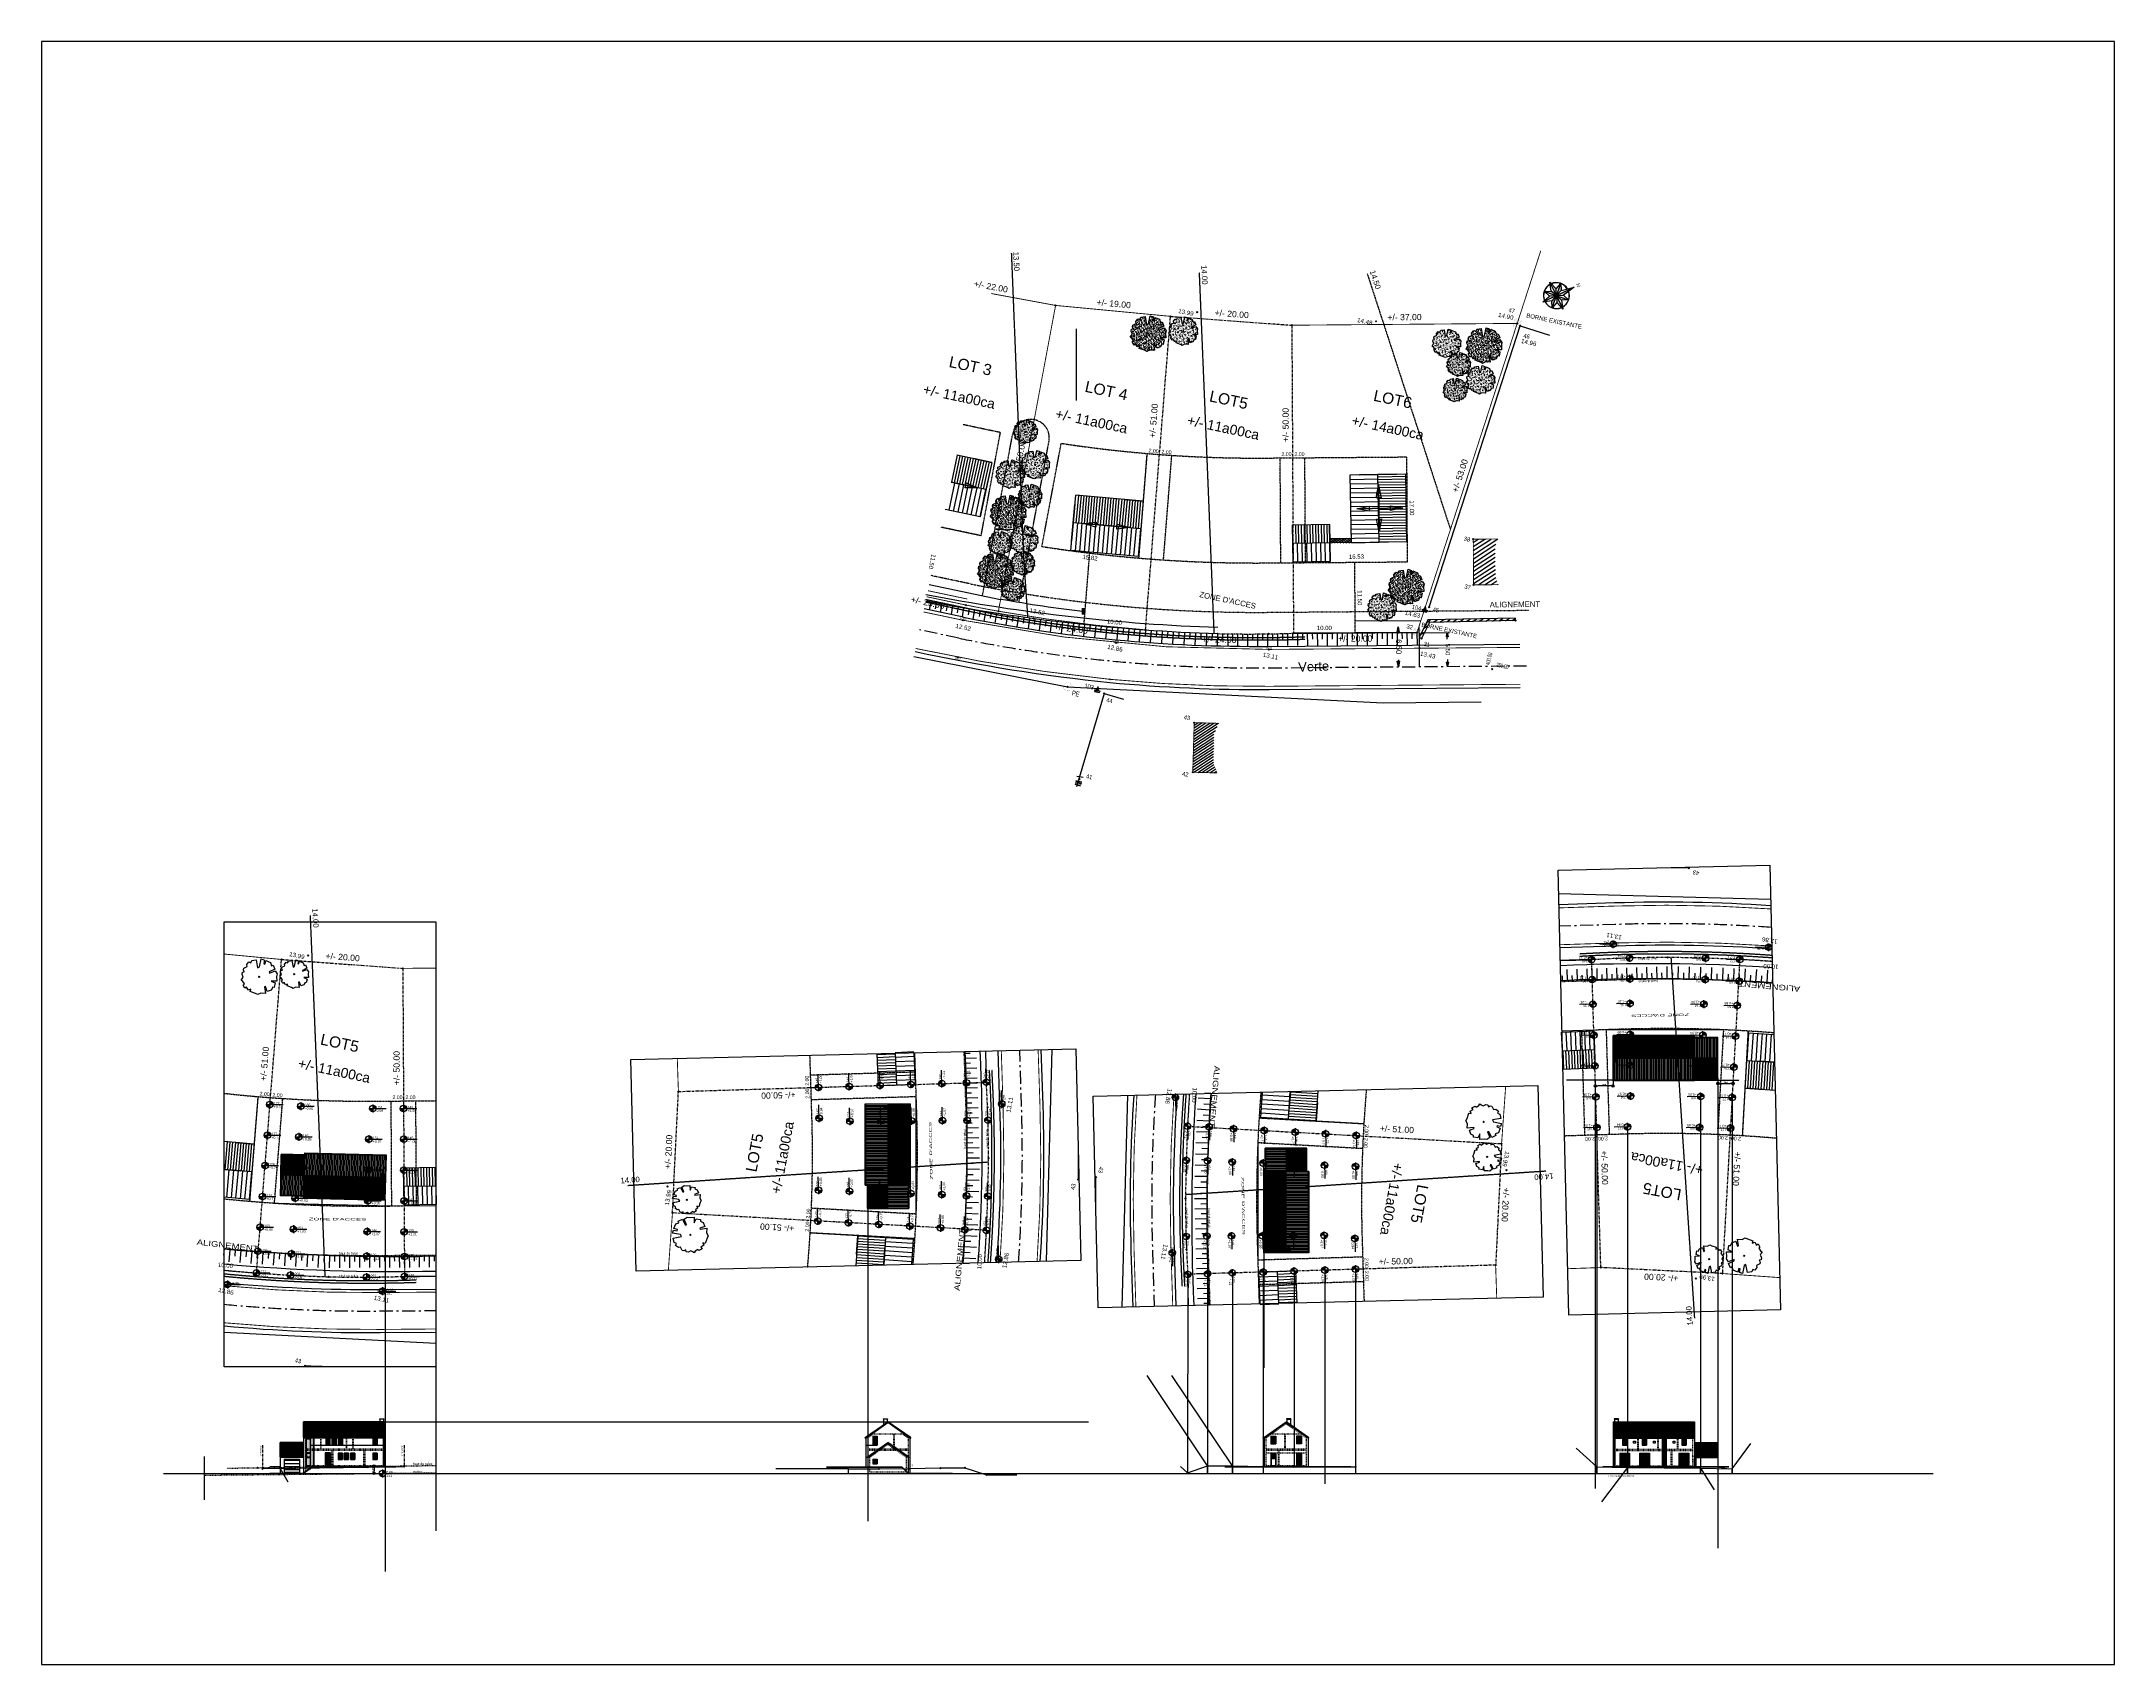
# Model space of a CAD drawing. Header units: millimetres. Extents: x -44462 to 306987, y -116160 to 12874.
# Drawn here: x 26192 to 59780, y -13427 to 12874 of the extents above; entities that cross this region are included whole.
import ezdxf
from ezdxf.enums import TextEntityAlignment as Align

# ---------------------------------------------------------------- set-up
doc = ezdxf.new("R2010")
doc.units = ezdxf.units.MM
doc.header["$PDMODE"] = 35
doc.header["$PDSIZE"] = 10
for name, pattern in [('DCAD_Center', [36, 21, -6, 3, -6]), ('DCAD_Dashed', [33, 21, -12]), ('DCAD_Phantom', [38, 14, -6, 3, -6, 3, -6]), ('TRAIT_4', [20, 10, -10])]:
    doc.linetypes.add(name, pattern=pattern)
for name, color, linetype in [('1', 7, 'Continuous'), ('10', 7, 'Continuous'), ('15', 7, 'Continuous'), ('2', 7, 'Continuous'), ('34', 7, 'Continuous'), ('38', 7, 'Continuous'), ('5', 7, 'Continuous'), ('BLANC', 7, 'Continuous'), ('BUREAU01', 1, 'Continuous'), ('COTES', 1, 'Continuous'), ('COULEUR 8', 8, 'Continuous'), ('HACHURE', 8, 'Continuous'), ('MAGENTA', 6, 'Continuous'), ('piontillé', 115, 'TRAIT_4'), ('ROUGE', 1, 'Continuous'), ('TEXTE', 1, 'Continuous'), ('VERT', 3, 'Continuous')]:
    doc.layers.add(name, color=color, linetype=linetype)
doc.styles.add('CENTURY GOTHIC', font='GOTHIC.TTF')
doc.styles.add('Century Gothic Gras', font='GOTHICB.TTF')
doc.styles.add('COMICS', font='comic.TTF', dxfattribs={"height": 10})
doc.styles.add('style1', font='comic.TTF', dxfattribs={"height": 12})
doc.dimstyles.new('1-200', dxfattribs={"dimtxt": 30, "dimasz": 40, "dimexe": 1.25, "dimexo": 0.625, "dimtad": 1, "dimdec": 0, "dimtxsty": 'Century Gothic Gras', "dimblk": 'ORIGIN', "dimcen": 2.5, "dimclrd": 8, "dimclre": 5, "dimclrt": 6, "dimadec": 0, "dimazin": 0, "dimtfac": 1, "dimtdec": 0, "dimtmove": 0, "dimatfit": 3, "dimldrblk": 'ORIGIN', "dimfxl": 0, "dimarcsym": 0})
doc.dimstyles.new('1-50', dxfattribs={"dimtxt": 8, "dimasz": 5, "dimexe": 1.25, "dimexo": 0.625, "dimtad": 1, "dimdec": 0, "dimtxsty": 'Century Gothic Gras', "dimblk": 'ORIGIN', "dimcen": 5, "dimclrd": 8, "dimclre": 5, "dimclrt": 6, "dimadec": 0, "dimazin": 0, "dimtfac": 1, "dimtdec": 0, "dimtmove": 0, "dimatfit": 3, "dimfxl": 0, "dimarcsym": 0})
pattern_1 = [(90, (-10259.894, 2632.579), (-20, 1e-15), [])]
pattern_2 = [(90, (12288.655, 2696.314), (20, 1e-15), [])]
pattern_3 = [(33, (5373.626, -13432.75), (-30.635946, 47.17522), [11250])]
pattern_4 = [(83, (5373.626, -13432.752), (36.038852, 19.162198), [4.25172, -46.768935]), (28, (5373.626, -13432.75), (-29.821, 31.478158), [3.401377, -37.415148]), (133.4514, (5376.63, -13431.155), (6.217893, 50.64035), [3.613407, -39.74748]), (79.1842, (5367.45, -13423.243), (55.85128, 25.08205), [6.37758, -70.1534]), (129.6356, (5372.105, -13421.15), (14.361265, 75.17144), [5.42011, -59.62121]), (24.1842, (5367.45, -13423.24), (14.36121, 75.17145), [5.102066, -56.12272]), (54, (5373.75, -13422.533), (40.810308, -0.712347), [4.25172, -46.768935]), (359, (5373.75, -13422.533), (-10.82112, 41.988924), [3.401377, -37.415148]), (104.4514, (5377.15, -13422.592), (29.98922, 41.276554), [3.613407, -39.74748]), (70.5, (5373.626, -13432.752), (-9.7000967, 16.202517), [0.070862, -36.961631, 0.070862, -37.982044, 0.070862, -37.556872]), (40.5, (5373.626, -13432.752), (0.3297445, 26.874248), [0.070862, -21.655434, 0.070862, -36.111287, 0.070862, -14.314129]), (0.5, (5363.024, -13439.637), (26.076398, 15.409623), [0.070862, -14.172404, 0.070862, -44.217902, 0.070862, -58.673754]), (350.5, (5358.27, -13442.725), (24.636174, 22.765477), [0.070862, -18.424126, 0.070862, -29.365222, 0.070862, -41.666869])]
pattern_5 = [(83, (5373.626, -13432.752), (36.038852, 19.162198), [4.25172, -46.768935]), (28, (5373.626, -13432.75), (-29.821, 31.47816), [3.401377, -37.415148]), (133.4514, (5376.63, -13431.155), (6.217893, 50.64035), [3.613407, -39.74748]), (79.1842, (5367.45, -13423.243), (55.85128, 25.08205), [6.37758, -70.1534]), (129.6356, (5372.105, -13421.15), (14.361265, 75.17144), [5.42011, -59.62121]), (24.1842, (5367.45, -13423.24), (14.36121, 75.17145), [5.10207, -56.12272]), (54, (5373.75, -13422.533), (40.810308, -0.712347), [4.25172, -46.768935]), (359, (5373.75, -13422.533), (-10.82112, 41.988924), [3.401377, -37.415148]), (104.4514, (5377.15, -13422.592), (29.98922, 41.276554), [3.613407, -39.74748]), (70.5, (5373.626, -13432.752), (-9.7000967, 16.202517), [0.070862, -36.961631, 0.070862, -37.982044, 0.070862, -37.556872]), (40.5, (5373.626, -13432.752), (0.329744, 26.874248), [0.070862, -21.655434, 0.070862, -36.111287, 0.070862, -14.314129]), (0.5, (5363.024, -13439.637), (26.076398, 15.409623), [0.070862, -14.172404, 0.070862, -44.217902, 0.070862, -58.673754]), (350.5, (5358.27, -13442.725), (24.636174, 22.765477), [0.070862, -18.424126, 0.070862, -29.365222, 0.070862, -41.66687])]
pattern_6 = [(83, (5373.626, -13432.75), (54.05828, 28.743297), [6.37758, -70.1534]), (28, (5373.626, -13432.75), (-44.7315, 47.21724), [5.102066, -56.12272]), (133.4514, (5378.13, -13430.357), (9.32684, 75.960526), [5.42011, -59.62122]), (79.1842, (5364.36, -13418.49), (83.77692, 37.62307), [9.56637, -105.2301]), (129.6356, (5371.345, -13415.35), (21.5419, 112.75716), [8.13017, -89.43181]), (24.1842, (5364.36, -13418.49), (21.54181, 112.75718), [7.6531, -84.18408]), (54, (5373.81, -13417.423), (61.21546, -1.06852), [6.37758, -70.1534]), (359, (5373.81, -13417.423), (-16.23168, 62.98339), [5.102066, -56.12272]), (104.4514, (5378.91, -13417.51), (44.98383, 61.91483), [5.42011, -59.62122]), (70.5, (5373.626, -13432.752), (-14.550145, 24.303775), [0.106293, -55.442446, 0.106293, -56.973066, 0.106293, -56.335308]), (40.5, (5373.626, -13432.752), (0.494617, 40.311372), [0.106293, -32.48315, 0.106293, -54.16693, 0.106293, -21.471193]), (0.5, (5357.723, -13443.08), (39.114597, 23.114435), [0.106293, -21.258607, 0.106293, -66.326853, 0.106293, -88.010632]), (350.5, (5350.59, -13447.71), (36.95426, 34.148215), [0.106293, -27.63619, 0.106293, -44.047833, 0.106293, -62.500304])]
pattern_7 = [(83, (5373.626, -13432.75), (43.246623, 22.994637), [5.102066, -56.12272]), (28, (5373.626, -13432.75), (-35.7852, 37.77379), [4.08165, -44.898177]), (133.4514, (5377.23, -13430.836), (7.46147, 60.76842), [4.33609, -47.696974]), (79.1842, (5366.216, -13421.34), (67.021535, 30.09846), [7.6531, -84.18408]), (129.6356, (5371.8, -13418.83), (17.23352, 90.20573), [6.50413, -71.54545]), (24.1842, (5366.216, -13421.34), (17.23345, 90.20574), [6.12248, -67.34727]), (54, (5373.774, -13420.49), (48.97237, -0.854816), [5.102066, -56.12272]), (359, (5373.774, -13420.49), (-12.985343, 50.38671), [4.08165, -44.898177]), (104.4514, (5377.855, -13420.56), (35.987065, 49.531865), [4.33609, -47.696974]), (70.5, (5373.626, -13432.752), (-11.640116, 19.44302), [0.085034, -44.353957, 0.085034, -45.578453, 0.085034, -45.068246]), (40.5, (5373.626, -13432.752), (0.395693, 32.249098), [0.085034, -25.986521, 0.085034, -43.333544, 0.085034, -17.176954]), (0.5, (5360.903, -13441.014), (31.291678, 18.4915476), [0.085034, -17.006885, 0.085034, -53.061482, 0.085034, -70.408505]), (350.5, (5355.198, -13444.72), (29.563409, 27.318572), [0.085034, -22.10895, 0.085034, -35.238266, 0.085034, -50.000243])]
pattern_8 = [(83, (5373.626, -13432.75), (43.246623, 22.994637), [5.102066, -56.12272]), (28, (5373.626, -13432.75), (-35.7852, 37.77379), [4.081652, -44.898177]), (133.4514, (5377.23, -13430.836), (7.46147, 60.76842), [4.33609, -47.696974]), (79.1842, (5366.216, -13421.34), (67.021535, 30.09846), [7.6531, -84.18408]), (129.6356, (5371.8, -13418.83), (17.23352, 90.20573), [6.50413, -71.54545]), (24.1842, (5366.216, -13421.34), (17.23345, 90.20574), [6.12248, -67.34727]), (54, (5373.774, -13420.49), (48.97237, -0.854816), [5.102066, -56.12272]), (359, (5373.774, -13420.49), (-12.985343, 50.38671), [4.081652, -44.898177]), (104.4514, (5377.855, -13420.56), (35.987065, 49.531865), [4.33609, -47.696974]), (70.5, (5373.626, -13432.752), (-11.640116, 19.44302), [0.085034, -44.353957, 0.085034, -45.578453, 0.085034, -45.068246]), (40.5, (5373.626, -13432.752), (0.395693, 32.249098), [0.085034, -25.986521, 0.085034, -43.333544, 0.085034, -17.176954]), (0.5, (5360.903, -13441.014), (31.291678, 18.4915476), [0.085034, -17.006885, 0.085034, -53.061482, 0.085034, -70.408505]), (350.5, (5355.198, -13444.72), (29.563409, 27.318572), [0.085034, -22.10895, 0.085034, -35.238266, 0.085034, -50.000243])]

# ---------------------------------------------------------------- blocks, each defined once
blk = doc.blocks.new('niveau_plan')
h = blk.add_hatch(color=256)
h.paths.add_polyline_path([(13.2, 0, 0.414214), (0, 13.2), (0, 0)])
h.paths.add_polyline_path([(-13.2, 0, 0.414214), (0, -13.2), (0, 0)])
for p, q in [((-16, 0), (54.1, 0)), ((0, 16), (0, -16))]:
    blk.add_line(p, q)
blk.add_circle((0, 0), 13.2)
at = {"style": 'COMICS'}
for tag, p in [('NIVEAUPLANS', (16, 0)), ('COMMENTAIRE', (16, -14.6))]:
    blk.add_attdef(tag, p, '', height=10, dxfattribs=at)
blk = doc.blocks.new('A$C25A822F3')
h = blk.add_hatch(color=253)
h.paths.add_polyline_path([(0, 695), (0, 368), (380, 368), (380, 695)])
h.paths.add_polyline_path([(380, 40), (380, 368), (0, 368), (0, 40)])
h = blk.add_hatch(color=253)
h.paths.add_polyline_path([(1700, 725), (380, 725), (380, 368), (1700, 368)])
h.paths.add_polyline_path([(1624, 431), (1670, 431), (1670, 385), (1624, 385)], flags=16)
h.paths.add_polyline_path([(1637, 418), (1657, 418), (1657, 398), (1637, 398)], flags=0)
blk.add_hatch(color=253).paths.add_polyline_path([(1700, 368), (380, 368), (380, 10), (1700, 10)])
at = {"layer": 'ROUGE'}
h = blk.add_hatch(dxfattribs=at)
h.set_pattern_fill('_USER', color=256, scale=15, angle=810, style=0, pattern_type=0)
h.set_pattern_definition([(90, (-3886.297, 3509.133), (-15, 8e-15), [])])
h.paths.add_polyline_path([(0, 368), (380, 368), (380, 695), (0, 695)])
h = blk.add_hatch(dxfattribs=at)
h.set_pattern_fill('_USER', color=256, scale=25, angle=90, style=0, pattern_type=0)
h.set_pattern_definition([(90, (-23040.66, 6081.778), (-25, 2e-15), [])])
h.paths.add_polyline_path([(1700, 725), (380, 725), (380, 368), (1700, 368)])
h.paths.add_polyline_path([(1624, 431), (1670, 431), (1670, 385), (1624, 385)], flags=16)
h.paths.add_polyline_path([(1637, 418), (1657, 418), (1657, 398), (1637, 398)], flags=0)
h = blk.add_hatch(dxfattribs=at)
h.set_pattern_fill('_USER', color=256, scale=25, angle=810, style=0, pattern_type=0)
h.set_pattern_definition([(90, (-3886.297, 3509.133), (-25, 1e-14), [])])
h.paths.add_polyline_path([(380, 40), (380, 368), (0, 368), (0, 40)])
h = blk.add_hatch(dxfattribs=at)
h.set_pattern_fill('_USER', color=256, scale=15, angle=90, style=0, pattern_type=0)
h.set_pattern_definition([(90, (-23040.66, 6081.778), (-15, 9e-16), [])])
h.paths.add_polyline_path([(1700, 368), (380, 368), (380, 10), (1700, 10)])
for p, q in [((0, 705), (0, 30)), ((380, 705), (0, 705)), ((380, 695), (0, 695)), ((380, 735), (380, 0)), ((380, 735), (1700, 735)), ((380, 725), (1700, 725)), ((1700, 735), (1700, 0)), ((0, 368), (380, 368)), ((1700, 368), (380, 368)), ((1637, 418), (1657, 418)), ((1637, 418), (1637, 398)), ((1637, 398), (1657, 418)), ((1637, 398), (1657, 398)), ((1657, 418), (1657, 398)), ((380, 40), (0, 40)), ((380, 30), (0, 30)), ((380, 10), (1700, 10)), ((380, 0), (1700, 0))]:
    blk.add_line(p, q, dxfattribs=at)
blk.add_lwpolyline([(1624, 431), (1670, 431), (1670, 385), (1624, 385)], close=True, dxfattribs=at)
blk = doc.blocks.new('A$C2DBD6210')
h = blk.add_hatch(color=254)
h.paths.add_polyline_path([(589, 393), (659, 393), (659, 555), (589, 555)])
h.paths.add_polyline_path([(659, 370), (659, 393), (589, 393), (589, 370)])
h.paths.add_polyline_path([(589, 370), (589, 332), (659, 332), (659, 370)])
h.paths.add_polyline_path([(592, 324), (592, 269), (656, 269), (656, 324)])
h.paths.add_polyline_path([(659, 260), (589, 260), (589, 125), (659, 125)])
for points in [[(965, 551), (912, 551), (912, 468), (965, 468)], [(1065, 551), (1012, 551), (1012, 468), (1065, 468)], [(1165, 551), (1112, 551), (1112, 468), (1165, 468)], [(1727, 551), (1673, 551), (1673, 468), (1727, 468)], [(1112, 238), (1165, 238), (1165, 321), (1112, 321)], [(1265, 321), (1212, 321), (1212, 238), (1265, 238)], [(1365, 321), (1312, 321), (1312, 238), (1365, 238)], [(1727, 321), (1673, 321), (1673, 238), (1727, 238)]]:
    blk.add_hatch(color=254).paths.add_polyline_path(points)
at = {"layer": 'COULEUR 8'}
h = blk.add_hatch(dxfattribs=at)
h.set_pattern_fill('_USER', color=256, scale=50, style=0, pattern_type=0)
h.set_pattern_definition([(0, (-10259.894, 2632.58), (0, 50), [])])
h.paths.add_polyline_path([(479, 232), (229, 232), (229, 20), (479, 20)])
h = blk.add_hatch(dxfattribs=at)
h.set_pattern_fill('_USER', color=256, scale=12, style=0, pattern_type=0)
h.set_pattern_definition([(0, (-10259.894, 2632.579), (0, 12), [])])
h.paths.add_polyline_path([(975, 324), (902, 324), (902, 128), (975, 128)])
at = {"layer": 'ROUGE'}
h = blk.add_hatch(color=253, dxfattribs=at)
h.paths.add_polyline_path([(574, 837), (544, 837), (544, 584), (574, 584)])
h.paths.add_polyline_path([(574, 633), (1834, 633), (1834, 825), (1781, 825), (1781, 837), (574, 837)])
h.paths.add_polyline_path([(574, 633), (574, 584), (817, 584), (817, 633)])
h.paths.add_polyline_path([(827, 633), (817, 633), (817, 584), (827, 584)])
h.paths.add_polyline_path([(1238, 584), (1238, 633), (827, 633), (827, 584)])
h.paths.add_polyline_path([(1238, 584), (1247, 584), (1247, 633), (1238, 633)])
h.paths.add_polyline_path([(1247, 633), (1247, 584), (1337, 584), (1337, 633)])
h.paths.add_polyline_path([(1347, 633), (1337, 633), (1337, 584), (1347, 584)])
h.paths.add_polyline_path([(1347, 633), (1347, 584), (1834, 584), (1834, 633)])
h.paths.add_polyline_path([(1834, 584), (1864, 584), (1864, 837), (1841, 837), (1841, 825), (1834, 825)])
h = blk.add_hatch(dxfattribs=at)
h.set_pattern_fill('_USER', color=256, scale=20, angle=90, style=0, pattern_type=0)
h.set_pattern_definition(pattern_1)
h.paths.add_polyline_path([(574, 837), (544, 837), (544, 584), (574, 584)])
h.paths.add_polyline_path([(574, 633), (1834, 633), (1834, 825), (1781, 825), (1781, 837), (574, 837)])
h.paths.add_polyline_path([(574, 633), (574, 584), (817, 584), (817, 633)])
h.paths.add_polyline_path([(827, 633), (817, 633), (817, 584), (827, 584)])
h.paths.add_polyline_path([(1238, 584), (1238, 633), (827, 633), (827, 584)])
h.paths.add_polyline_path([(1238, 584), (1247, 584), (1247, 633), (1238, 633)])
h.paths.add_polyline_path([(1247, 633), (1247, 584), (1337, 584), (1337, 633)])
h.paths.add_polyline_path([(1347, 633), (1337, 633), (1337, 584), (1347, 584)])
h.paths.add_polyline_path([(1347, 633), (1347, 584), (1834, 584), (1834, 633)])
h.paths.add_polyline_path([(1834, 584), (1864, 584), (1864, 837), (1841, 837), (1841, 825), (1834, 825)])
blk.add_hatch(color=253, dxfattribs=at).paths.add_polyline_path([(164, 501), (164, 269), (544, 269), (544, 501)])
h = blk.add_hatch(dxfattribs=at)
h.set_pattern_fill('_USER', color=256, scale=20, angle=90, style=0, pattern_type=0)
h.set_pattern_definition(pattern_1)
h.paths.add_polyline_path([(164, 501), (164, 269), (544, 269), (544, 501)])
for p, q in [((0, 5), (544, 5)), ((544, 5), (660, 105)), ((546, 0), (662, 100)), ((0, 0), (546, 0))]:
    blk.add_line(p, q)
at = {"layer": 'BLANC'}
for p, q in [((2041, 105), (660, 105)), ((2041, 100), (662, 100))]:
    blk.add_line(p, q, dxfattribs=at)
at = {"layer": 'COULEUR 8'}
blk.add_line((164, 105), (0, 105), dxfattribs=at)
at = {"layer": 'piontillé'}
for p, q in [((574, 837), (574, 30)), ((1834, 837), (1834, 120)), ((1834, 633), (574, 633)), ((1834, 393), (574, 393)), ((1834, 370), (574, 370)), ((817, 633), (817, 393)), ((827, 633), (827, 393)), ((1003, 120), (1003, 370)), ((1022, 120), (1022, 370)), ((1238, 393), (1238, 633)), ((1247, 393), (1247, 633)), ((1337, 633), (1337, 393)), ((1347, 633), (1347, 393)), ((1522, 120), (1522, 370)), ((1541, 120), (1541, 370)), ((544, 255), (164, 255)), ((1834, 120), (574, 120))]:
    blk.add_line(p, q, dxfattribs=at)
at = {"layer": 'ROUGE'}
for p, q in [((1864, 837), (544, 837)), ((544, 837), (544, 5)), ((1776, 882), (1846, 882)), ((1776, 882), (1776, 877)), ((1846, 877), (1776, 877)), ((1781, 877), (1781, 837)), ((1841, 877), (1841, 837)), ((1846, 882), (1846, 877)), ((1864, 837), (1864, 105)), ((164, 501), (164, 5)), ((544, 501), (164, 501)), ((1864, 584), (544, 584)), ((1864, 580), (544, 580)), ((1864, 570), (544, 570)), ((664, 560), (584, 560)), ((584, 560), (584, 115)), ((664, 560), (584, 560)), ((659, 555), (589, 555)), ((589, 555), (589, 125)), ((659, 125), (659, 555)), ((664, 115), (664, 560)), ((664, 460), (701, 460)), ((664, 455), (701, 455)), ((701, 570), (701, 105)), ((711, 570), (711, 105)), ((711, 460), (1836, 460)), ((711, 455), (1836, 455)), ((973, 560), (903, 560)), ((903, 560), (903, 455)), ((968, 555), (908, 555)), ((908, 555), (908, 465)), ((908, 465), (968, 465)), ((965, 551), (912, 551)), ((912, 551), (912, 468)), ((912, 468), (965, 468)), ((965, 551), (965, 468)), ((968, 555), (968, 465)), ((973, 560), (973, 455)), ((1073, 560), (1003, 560)), ((1003, 560), (1003, 455)), ((1003, 460), (1073, 460)), ((1003, 455), (1073, 455)), ((1068, 555), (1008, 555)), ((1008, 555), (1008, 465)), ((1008, 465), (1068, 465)), ((1065, 551), (1012, 551)), ((1012, 551), (1012, 468)), ((1012, 468), (1065, 468)), ((1065, 551), (1065, 468)), ((1068, 555), (1068, 465)), ((1073, 560), (1073, 455)), ((1173, 560), (1103, 560)), ((1103, 560), (1103, 455)), ((1103, 460), (1173, 460)), ((1103, 455), (1173, 455)), ((1168, 555), (1108, 555)), ((1108, 555), (1108, 465)), ((1108, 465), (1168, 465)), ((1165, 551), (1112, 551)), ((1112, 551), (1112, 468)), ((1112, 468), (1165, 468)), ((1165, 551), (1165, 468)), ((1168, 555), (1168, 465)), ((1173, 560), (1173, 455)), ((1735, 560), (1665, 560)), ((1665, 560), (1665, 455)), ((1665, 460), (1735, 460)), ((1665, 455), (1735, 455)), ((1730, 555), (1670, 555)), ((1670, 555), (1670, 465)), ((1670, 465), (1730, 465)), ((1727, 551), (1673, 551)), ((1673, 551), (1673, 468)), ((1673, 468), (1727, 468)), ((1727, 551), (1727, 468)), ((1730, 555), (1730, 465)), ((1735, 560), (1735, 455)), ((1836, 570), (1836, 105)), ((1846, 570), (1846, 105)), ((1846, 460), (1864, 460)), ((1846, 455), (1864, 455)), ((544, 269), (164, 269)), ((544, 265), (164, 265)), ((544, 255), (164, 255)), ((229, 232), (229, 15)), ((229, 232), (479, 232)), ((229, 20), (479, 20)), ((229, 15), (479, 15)), ((479, 232), (479, 15)), ((584, 120), (664, 120)), ((584, 115), (664, 115)), ((659, 332), (589, 332)), ((659, 327), (589, 327)), ((589, 265), (659, 265)), ((589, 260), (659, 260)), ((659, 125), (589, 125)), ((592, 324), (592, 269)), ((656, 324), (592, 324)), ((592, 269), (656, 269)), ((656, 269), (656, 324)), ((983, 332), (893, 332)), ((893, 332), (893, 105)), ((893, 120), (983, 120)), ((893, 115), (983, 115)), ((978, 327), (898, 327)), ((898, 327), (898, 120)), ((975, 324), (902, 324)), ((902, 324), (902, 128)), ((902, 128), (975, 128)), ((975, 324), (975, 128)), ((978, 327), (978, 120)), ((983, 332), (983, 105)), ((1173, 330), (1103, 330)), ((1103, 330), (1103, 225)), ((1103, 230), (1173, 230)), ((1103, 225), (1173, 225)), ((1168, 325), (1108, 325)), ((1108, 325), (1108, 235)), ((1108, 235), (1168, 235)), ((1165, 321), (1112, 321)), ((1112, 321), (1112, 238)), ((1112, 238), (1165, 238)), ((1165, 321), (1165, 238)), ((1168, 325), (1168, 235)), ((1173, 330), (1173, 225)), ((1273, 330), (1203, 330)), ((1203, 330), (1203, 225)), ((1203, 230), (1273, 230)), ((1203, 225), (1273, 225)), ((1268, 325), (1208, 325)), ((1208, 325), (1208, 235)), ((1208, 235), (1268, 235)), ((1265, 321), (1212, 321)), ((1212, 321), (1212, 238)), ((1212, 238), (1265, 238)), ((1265, 321), (1265, 238)), ((1268, 325), (1268, 235)), ((1273, 330), (1273, 225)), ((1373, 330), (1303, 330)), ((1303, 330), (1303, 225)), ((1303, 230), (1373, 230)), ((1303, 225), (1373, 225)), ((1368, 325), (1308, 325)), ((1308, 325), (1308, 235)), ((1308, 235), (1368, 235)), ((1365, 321), (1312, 321)), ((1312, 321), (1312, 238)), ((1312, 238), (1365, 238)), ((1365, 321), (1365, 238)), ((1368, 325), (1368, 235)), ((1373, 330), (1373, 225)), ((1735, 330), (1665, 330)), ((1665, 330), (1665, 225)), ((1665, 230), (1735, 230)), ((1665, 225), (1735, 225)), ((1730, 325), (1670, 325)), ((1670, 325), (1670, 235)), ((1670, 235), (1730, 235)), ((1727, 321), (1673, 321)), ((1673, 321), (1673, 238)), ((1673, 238), (1727, 238)), ((1727, 321), (1727, 238)), ((1730, 325), (1730, 235)), ((1735, 330), (1735, 225))]:
    blk.add_line(p, q, dxfattribs=at)
blk = doc.blocks.new('A$C43D6722E')
at = {"layer": '1', "color": 1, "linetype": 'DCAD_Dashed', "ltscale": 0.090909, "const_width": 14}
for points in [[(1401, 6602), (471, 6691)], [(3366, 6458), (3903, 6463)], [(3394, 1459), (3903, 1463)]]:
    blk.add_lwpolyline(points, dxfattribs=at)
at = {"layer": '1', "color": 92, "linetype": 'Continuous', "ltscale": 1.5, "flags": 128}
blk.add_lwpolyline([(1073, 6610), (1123, 6593), (1112, 6535), (1129, 6529), (1148, 6584), (1222, 6554), (1239, 6500), (1266, 6512), (1295, 6444), (1203, 6399), (1205, 6380), (1296, 6416), (1328, 6367), (1322, 6326), (1324, 6251), (1232, 6252), (1297, 6221), (1283, 6149), (1259, 6153), (1233, 6106), (1171, 6085), (1142, 6163), (1128, 6160), (1139, 6052), (1065, 6057), (1016, 6032), (981, 6052), (893, 6083), (903, 6121), (864, 6107), (835, 6154), (809, 6135), (782, 6188), (801, 6207), (775, 6247), (748, 6264), (762, 6289), (781, 6318), (761, 6360), (768, 6395), (798, 6402), (784, 6432), (790, 6461), (846, 6487), (838, 6520), (873, 6563), (904, 6550), (922, 6588), (992, 6598), (1014, 6466), (1046, 6481), (1073, 6610)], close=True, dxfattribs=at)
at = {"layer": '1', "color": 92, "linetype": 'Continuous', "ltscale": 1.2, "flags": 128}
blk.add_lwpolyline([(1635, 6595), (1675, 6581), (1666, 6535), (1680, 6530), (1695, 6574), (1754, 6550), (1768, 6507), (1789, 6516), (1812, 6462), (1739, 6426), (1741, 6411), (1813, 6440), (1840, 6401), (1834, 6367), (1836, 6308), (1762, 6308), (1815, 6284), (1803, 6225), (1784, 6229), (1763, 6191), (1714, 6175), (1690, 6237), (1679, 6235), (1688, 6148), (1628, 6152), (1590, 6132), (1561, 6148), (1491, 6173), (1499, 6203), (1468, 6193), (1445, 6229), (1424, 6214), (1402, 6257), (1418, 6272), (1397, 6304), (1375, 6318), (1387, 6338), (1401, 6361), (1386, 6395), (1391, 6423), (1415, 6428), (1404, 6452), (1409, 6476), (1453, 6497), (1447, 6522), (1475, 6557), (1500, 6547), (1515, 6577), (1570, 6585), (1588, 6479), (1614, 6491), (1635, 6595)], close=True, dxfattribs=at)
at = {"layer": '1', "color": 5, "linetype": 'DCAD_Center', "ltscale": 0.055556, "flags": 128}
for points in [[(2969, 4306), (3378, 4309)], [(2983, 2606), (3387, 2609)]]:
    blk.add_lwpolyline(points, dxfattribs=at)
at = {"layer": '1', "color": 7, "linetype": 'Continuous', "ltscale": 2, "flags": 128}
blk.add_lwpolyline([(1011, 1869), (1004, 1769)], dxfattribs=at)
at = {"layer": '1', "color": 1, "linetype": 'DCAD_Dashed', "ltscale": 0.090909, "const_width": 14}
blk.add_lwpolyline([(471, 1568, 0.005547), (996, 1523)], format="xyb", dxfattribs=at)
at = {"layer": '1', "color": 7, "linetype": 'Continuous', "ltscale": 2}
blk.add_lwpolyline([(3903, 1470), (3394, 1467)], dxfattribs=at)
at = {"layer": '1', "color": 7, "linetype": 'Continuous', "ltscale": 2, "const_width": 14, "flags": 128}
blk.add_lwpolyline([(1784, 19), (2184, 7)], dxfattribs=at)
at = {"layer": '1', "color": 5, "linetype": 'DCAD_Center', "ltscale": 0.055556}
for radius, start, end in [(20919, 263.649, 265.7173), (20919, 265.7173, 270.4997), (22619, 264.1281, 265.6967), (22619, 265.6967, 270.4997)]:
    blk.add_arc((2785, 25224), radius, start, end, dxfattribs=at)
at = {"layer": '1', "color": 7, "linetype": 'Continuous', "ltscale": 3}
blk.add_arc((2785, 25224), 24668, 264.6173, 270.4997, dxfattribs=at)
at = {"layer": '1', "color": 1}
for p in [(1401, 6602), (3366, 6458), (996, 1523), (2992, 1456), (3394, 1467)]:
    blk.add_point(p, dxfattribs=at)
at = {"layer": '1', "color": 7}
for p in [(1039, 6321), (1608, 6364)]:
    blk.add_point(p, dxfattribs=at)
at = {"layer": '2', "color": 5}
for p in [(1832, 6670, -1399), (2165, 1460, -1401), (520, 1311, -1286), (2994, 1205, -1311), (1784, 19, -1391)]:
    blk.add_point(p, dxfattribs=at)
at = {"layer": '38', "color": 140, "linetype": 'Continuous', "ltscale": 2, "const_width": 18, "flags": 128}
blk.add_lwpolyline([(1023, 4379), (888, 2685)], dxfattribs=at)
at = {"layer": '38', "color": 5, "linetype": 'DCAD_Center', "ltscale": 0.055556, "flags": 128}
for points in [[(888, 2685), (1023, 4379)], [(1287, 2655), (1422, 4350)], [(3187, 2609), (3178, 4308)], [(3587, 2611), (3578, 4311)]]:
    blk.add_lwpolyline(points, dxfattribs=at)
at = {"layer": '38', "color": 230, "linetype": 'DCAD_Phantom', "ltscale": 0.131579}
blk.add_lwpolyline([(2989, 1806), (3903, 1813)], dxfattribs=at)
at = {"layer": '38', "color": 5, "linetype": 'Continuous', "ltscale": 5}
blk.add_lwpolyline([(471, 562), (3903, 386)], dxfattribs=at)
at = {"layer": '38', "color": 230, "linetype": 'DCAD_Phantom', "ltscale": 0.131579}
blk.add_arc((2785, 25224), 23419, 264.3293, 270.4997, dxfattribs=at)
at = {"layer": '38', "color": 5, "linetype": 'DCAD_Dashed', "ltscale": 0.030303}
for radius, start in [(23827, 264.4267), (23867, 264.436)]:
    blk.add_arc((2785, 25224), radius, start, 271.9203, dxfattribs=at)
at = {"layer": '5', "color": 5, "linetype": 'Continuous', "ltscale": 0.810006, "const_width": 5, "flags": 128}
for points in [[(480, 1317), (488, 1366)], [(488, 1366), (567, 1354)], [(500, 1314), (507, 1363)], [(520, 1311), (527, 1360)], [(539, 1308), (547, 1357)], [(559, 1305), (567, 1354)], [(480, 1317), (559, 1305)], [(2954, 1209), (2959, 1258)], [(2954, 1209), (3034, 1201)], [(2959, 1258), (3039, 1251)], [(2974, 1207), (2979, 1257)], [(2994, 1205), (2999, 1255)], [(3014, 1203), (3019, 1253)], [(3034, 1201), (3039, 1251)]]:
    blk.add_lwpolyline(points, dxfattribs=at)
at = {"layer": '5', "color": 5, "linetype": 'Continuous', "ltscale": 0.810006, "const_width": 9, "flags": 128}
for points in [[(520, 1311), (520, 1311)], [(2994, 1205), (2994, 1205)]]:
    blk.add_lwpolyline(points, close=True, dxfattribs=at)
at = {"layer": 'BLANC', "linetype": 'DCAD_Center', "ltscale": 2}
for p, q in [((996, 1523), (1401, 6602)), ((1401, 6602), (3366, 6458)), ((3366, 6458), (3394, 1467))]:
    blk.add_line(p, q, dxfattribs=at)
for centre, radius, start, end in [((3205, 32039), 30596, 264.8722, 268.0509), ((2663, 22425), 20970, 268.6371, 271.9956)]:
    blk.add_arc(centre, radius, start, end, dxfattribs=at)
at = {"layer": 'BUREAU01', "linetype": 'Continuous', "ltscale": 2, "flags": 128}
blk.add_lwpolyline([(960, 3609), (882, 2713)], dxfattribs=at)
at = {"layer": 'COULEUR 8'}
blk.add_line((1287, 2655), (3187, 2609), dxfattribs=at)
blk.add_lwpolyline([(471, 7214), (3903, 7214), (3903, 4), (471, 4)], close=True, dxfattribs=at)
at = {"layer": 'COULEUR 8', "linetype": 'Continuous', "ltscale": 2}
for points in [[(960, 3609), (471, 3652)], [(734, 3178), (471, 3201)], [(471, 3201), (734, 3178)], [(921, 3161), (471, 3200)], [(3903, 3230), (3379, 3221)], [(882, 2713), (471, 2749)], [(3903, 2930), (3384, 2921)], [(3387, 2609), (3903, 2613)], [(3903, 2630), (3389, 2621)], [(2260, 1804), (2261, 1707)], [(2341, 1802), (2342, 1607)], [(2422, 1800), (2422, 1708)], [(2502, 1798), (2503, 1608)], [(2583, 1796), (2584, 1709)], [(2664, 1794), (2665, 1609)], [(2745, 1793), (2745, 1710)], [(2906, 1791), (2907, 1710)], [(2987, 1790), (2988, 1611)], [(3068, 1790), (3068, 1711)], [(3148, 1790), (3149, 1612)], [(3229, 1790), (3229, 1712)], [(3310, 1790), (3311, 1613)], [(3552, 1792), (3552, 1714)], [(3633, 1793), (3634, 1614)], [(3713, 1794), (3714, 1715)], [(3794, 1795), (3795, 1615)], [(3875, 1797), (3875, 1716)]]:
    blk.add_lwpolyline(points, dxfattribs=at)
at = {"layer": 'COULEUR 8', "linetype": 'Continuous', "ltscale": 2, "flags": 128}
for points in [[(522, 3648), (482, 3199)], [(566, 3644), (526, 3195)], [(609, 3640), (570, 3192)], [(653, 3636), (614, 3188)], [(697, 3632), (658, 3184)], [(960, 3609), (661, 3635)], [(661, 3635), (960, 3609)], [(741, 3628), (702, 3180)], [(785, 3625), (745, 3176)], [(829, 3621), (789, 3172)], [(872, 3617), (833, 3169)], [(916, 3613), (877, 3165)], [(960, 3609), (921, 3161)], [(516, 2745), (556, 3193)], [(589, 2738), (629, 3186)], [(662, 2732), (702, 3180)], [(735, 2725), (775, 3174)], [(809, 2719), (848, 3167)], [(882, 2713), (921, 3161)], [(3384, 2921), (3379, 3221)], [(3389, 2621), (3379, 3221)], [(3384, 2921), (3379, 3221)], [(3425, 3222), (3430, 2922)], [(3471, 3222), (3476, 2922)], [(3517, 3223), (3523, 2923)], [(3564, 3224), (3569, 2924)], [(3610, 3225), (3615, 2925)], [(3656, 3226), (3661, 2926)], [(3702, 3226), (3707, 2926)], [(3748, 3227), (3753, 2927)], [(3794, 3228), (3800, 2928)], [(3840, 3229), (3846, 2929)], [(3887, 3230), (3892, 2930)], [(3387, 2785), (3384, 2921)], [(3389, 2621), (3384, 2921)], [(3464, 2622), (3459, 2922)], [(3539, 2623), (3534, 2923)], [(3614, 2625), (3609, 2925)], [(3689, 2626), (3684, 2926)], [(3764, 2627), (3759, 2927)], [(3839, 2629), (3834, 2929)], [(3914, 2630), (3909, 2930)], [(473, 1912), (464, 1813)], [(562, 1904), (545, 1705)], [(652, 1897), (644, 1797)], [(742, 1889), (725, 1690)], [(831, 1882), (824, 1782)], [(921, 1875), (906, 1676)], [(1101, 1862), (1087, 1663)], [(1191, 1856), (1184, 1756)], [(1280, 1850), (1268, 1651)], [(1370, 1845), (1364, 1745)], [(1460, 1839), (1449, 1640)], [(1550, 1834), (1545, 1734)], [(1640, 1830), (1630, 1630)], [(1730, 1825), (1725, 1725)], [(1820, 1821), (1811, 1621)], [(1910, 1817), (1905, 1717)], [(2000, 1813), (1992, 1613)], [(2090, 1810), (2086, 1710)], [(2179, 1806), (2173, 1607)], [(2825, 1801), (2826, 1610)], [(3391, 1713), (3391, 1613)], [(3471, 1814), (3472, 1614)]]:
    blk.add_lwpolyline(points, dxfattribs=at)
at = {"layer": 'COULEUR 8', "linetype": 'Continuous', "ltscale": 2, "const_width": 14}
for points in [[(471, 1316, 0.026308), (2994, 1205)], [(471, 715, 0.02572), (2999, 607)]]:
    blk.add_lwpolyline(points, format="xyb", dxfattribs=at)
for points in [[(2994, 1205), (3903, 1212)], [(2999, 607), (3903, 615)]]:
    blk.add_lwpolyline(points, dxfattribs=at)
at = {"layer": 'COULEUR 8', "linetype": 'Continuous', "ltscale": 3}
for points in [[(2994, 1255), (3903, 1262)], [(2999, 557), (3903, 565)]]:
    blk.add_lwpolyline(points, dxfattribs=at)
at = {"layer": 'COULEUR 8', "linetype": 'DCAD_Center', "ltscale": 10}
blk.add_lwpolyline([(2996, 906), (3903, 913)], dxfattribs=at)
at = {"layer": 'COULEUR 8', "linetype": 'Continuous', "ltscale": 2}
blk.add_arc((3208, 32141), 30596, 264.8671, 271.3011, dxfattribs=at)
at = {"layer": 'COULEUR 8', "linetype": 'Continuous', "ltscale": 3}
blk.add_arc((2785, 25224), 23970, 264.4602, 270.4997, dxfattribs=at)
at = {"layer": 'COULEUR 8', "linetype": 'DCAD_Center', "ltscale": 10}
blk.add_arc((2785, 25224), 24319, 264.5398, 270.4997, dxfattribs=at)
at = {"layer": 'ROUGE', "color": 38, "linetype": 'DCAD_Dashed', "ltscale": 0.045455, "flags": 128}
blk.add_lwpolyline([(1865, 7312), (1999, 4065), (2104, 1465)], dxfattribs=at)
at = {"layer": 'ROUGE', "color": 5, "linetype": 'DCAD_Center', "ltscale": 0.055556}
blk.add_lwpolyline([(3378, 4309), (3903, 4313)], dxfattribs=at)
at = {"layer": 'VERT', "linetype": 'Continuous', "ltscale": 2}
blk.add_arc((3205, 32385), 30596, 264.8671, 271.3011, dxfattribs=at)
at = {"layer": 'COULEUR 8', "rotation": 358.6115769049566}
blk.add_blockref('A$C25A822F3', (1378, 2743), dxfattribs=at)
at = {"layer": 'ROUGE', "xscale": 4, "yscale": 4, "zscale": 4}
for p, values in [((1213, 4251), {'COMMENTAIRE': '+0.74', 'NIVEAUPLANS': '177'}), ((1712, 4226), {'COMMENTAIRE': '+0.85', 'NIVEAUPLANS': '166'}), ((2879, 4189), {'COMMENTAIRE': '0.94', 'NIVEAUPLANS': '157'}), ((3378, 4188), {'COMMENTAIRE': '+1.06', 'NIVEAUPLANS': '145'}), ((1174, 3756), {'COMMENTAIRE': '+0.74', 'NIVEAUPLANS': '177'}), ((1682, 3727), {'COMMENTAIRE': '+0.85', 'NIVEAUPLANS': '166'}), ((2817, 3691), {'COMMENTAIRE': '+0.97', 'NIVEAUPLANS': '154'}), ((3381, 3690), {'COMMENTAIRE': '+1.06', 'NIVEAUPLANS': '145'}), ((1135, 3263), {'COMMENTAIRE': '+0.75', 'NIVEAUPLANS': '176'}), ((1652, 3229), {'NIVEAUPLANS': '163'}), ((2807, 3192), {'NIVEAUPLANS': '157'}), ((3384, 3190), {'COMMENTAIRE': '+1.07', 'NIVEAUPLANS': '144'}), ((1095, 2762), {'COMMENTAIRE': '+0.77', 'NIVEAUPLANS': '174'}), ((1623, 2734), {'COMMENTAIRE': '+0.83', 'NIVEAUPLANS': '168'}), ((2799, 2693), {'COMMENTAIRE': '+0.99', 'NIVEAUPLANS': '152'}), ((3390, 2690), {'COMMENTAIRE': '+1.10', 'NIVEAUPLANS': '141'}), ((1056, 2265), {'COMMENTAIRE': '+0.88', 'NIVEAUPLANS': '163'}), ((1593, 2232), {'COMMENTAIRE': '+1.00', 'NIVEAUPLANS': '151'}), ((2790, 2192), {'COMMENTAIRE': '+1.07', 'NIVEAUPLANS': '144'}), ((3390, 2190), {'COMMENTAIRE': '+1.21', 'NIVEAUPLANS': '130'}), ((1015, 1873), {'COMMENTAIRE': '+0.92', 'NIVEAUPLANS': '159'}), ((1562, 1834), {'COMMENTAIRE': '+1.00', 'NIVEAUPLANS': '151'}), ((2782, 1793), {'COMMENTAIRE': '+1.12', 'NIVEAUPLANS': '139'}), ((3392, 1790), {'COMMENTAIRE': '+1.21', 'NIVEAUPLANS': '130'}), ((523, 1336), {'NIVEAUPLANS': '-0.25'}), ((996, 1523), {'COMMENTAIRE': '-0.21', 'NIVEAUPLANS': '272'}), ((1548, 1488), {'COMMENTAIRE': '-0.09', 'NIVEAUPLANS': '260'}), ((2779, 1455), {'COMMENTAIRE': '-0.04', 'NIVEAUPLANS': '255'}), ((3395, 1467), {'COMMENTAIRE': '+0.11', 'NIVEAUPLANS': '240'}), ((3039, 1226), {'COMMENTAIRE': '251', 'NIVEAUPLANS': '0.00'})]:
    blk.add_blockref('niveau_plan', p, dxfattribs=at).add_auto_attribs(values)
at = {"layer": 'TEXTE', "style": 'CENTURY GOTHIC'}
for s, height, rotation, width, p, p2 in [('14.00', 90, 273.2551, 1.006517, (1898, 7429), (1915, 7115)), ('13.99', 70, 348, 1.039399, (1520, 6658), (1767, 6606)), ('+/- 20.00', 100, 355.8184, 0.961898, (2112, 6612), (2665, 6571)), ('LOT5', 180, 348, 1.085618, (2019, 5226, 0), (2634, 5096, 0)), ('+/- 51.00', 100, 85.4432, 0.961898, (1154, 4631), (1198, 5184)), ('+/- 50.00', 100, 90.1082, 0.961898, (3316, 4564), (3315, 5119)), ('+/- 11a00ca', 160, 348, 0.905461, (1659, 4845, 0), (2819, 4598, 0)), ('2.00', 60, 355, 1.006545, (1043, 4400), (1206, 4385)), ('2.00', 60, 355, 1.006545, (1253, 4381), (1415, 4367)), ('2.00', 60, 360, 1.006545, (3409, 4340), (3572, 4340)), ("ZONE D'ACCES", 40, 359.6563, 2.310187, (1842, 2376), (2774, 2371)), ('ALIGNEMENT', 90, 353.5315, 1.296295, (23, 1981), (1023, 1868)), ('10.00', 70, 354.9322, 1.006517, (368, 1624), (612, 1602)), ('12.86', 70, 348, 1.039399, (371, 1218), (618, 1165)), ('13.11', 70, 348, 1.039399, (2891, 1090), (3138, 1037)), ('43', 70, 348, 0.935367, (1612, 77), (1711, 56))]:
    e = blk.add_text(s, height=height, rotation=rotation, dxfattribs=dict(at, width=width))
    e.set_placement(p, p2, align=Align.FIT)
    e.dxf.unprotected_set("ltscale", 0)
at = {"layer": 'TEXTE', "style": 'CENTURY GOTHIC', "width": 1.006545}
e = blk.add_text('2.00', height=60, dxfattribs=at)
e.set_placement((3199, 4340), (3362, 4340), align=Align.FIT)
e.dxf.unprotected_set("ltscale", 0)
at = {"layer": 'TEXTE', "char_height": 40, "width": 379.36, "attachment_point": 1, "style": 'CENTURY GOTHIC'}
for s, insert in [('haut du talus', (2329, 1859)), ('pied du talus', (2329, 1497))]:
    blk.add_mtext(s, dxfattribs=dict(at, insert=insert))
blk = doc.blocks.new('*D19')
at = {"layer": 'Defpoints', "color": 0}
for p in [(41205, -6315), (41193, -6565), (41266, -6565)]:
    blk.add_point(p, dxfattribs=at)
at = {"color": 1, "insert": (41258, -6440), "char_height": 14, "attachment_point": 5, "rotation": 90, "style": 'CENTURY GOTHIC'}
blk.add_mtext('250', dxfattribs=at)
blk = doc.blocks.new('_Origin')
at = {"color": 0, "linetype": 'Continuous', "lineweight": -2}
blk.add_line((0, 0), (-1, 0), dxfattribs=at)
blk.add_circle((0, 0), 0.5, dxfattribs=at)
blk = doc.blocks.new('A$C1B3D4D41')
at = {"layer": 'ROUGE'}
for points in [[(754, 391), (818, 391), (818, 495), (754, 495)], [(1232, 495), (1168, 495), (1168, 391), (1232, 391)], [(754, 143), (818, 143), (818, 222), (754, 222)], [(1232, 222), (1168, 222), (1168, 28), (1232, 28)]]:
    blk.add_hatch(color=254, dxfattribs=at).paths.add_polyline_path(points)
at = {"layer": 'BLANC'}
for p, q in [((2041, 5), (0, 5)), ((2041, 0), (0, 0))]:
    blk.add_line(p, q, dxfattribs=at)
at = {"layer": 'MAGENTA'}
for p, q in [((632, 484), (993, 737)), ((1354, 484), (993, 737)), ((635, 487), (635, 5)), ((1350, 487), (1350, 5))]:
    blk.add_line(p, q, dxfattribs=at)
at = {"layer": 'piontillé'}
for p, q in [((665, 476), (993, 706)), ((1320, 476), (993, 706)), ((665, 476), (665, 293)), ((1239, 533), (747, 533)), ((972, 293), (972, 533)), ((982, 293), (982, 533)), ((1320, 476), (1320, 293)), ((1320, 293), (665, 293)), ((665, 270), (665, 20)), ((1320, 270), (665, 270)), ((1320, 230), (665, 230)), ((1320, 20), (665, 20)), ((865, 270), (865, 20)), ((875, 270), (875, 20)), ((1320, 270), (1320, 20))]:
    blk.add_line(p, q, dxfattribs=at)
at = {"layer": 'ROUGE'}
for p, q in [((635, 475), (993, 725)), ((635, 472), (993, 723)), ((1350, 475), (993, 725)), ((1350, 472), (993, 723)), ((1068, 782), (998, 782)), ((998, 782), (998, 777)), ((998, 777), (1068, 777)), ((1003, 777), (1003, 730)), ((1063, 777), (1063, 688)), ((1068, 782), (1068, 777)), ((623, 470), (623, 480)), ((623, 480), (635, 480)), ((633, 470), (623, 470)), ((633, 480), (633, 466)), ((633, 466), (635, 466)), ((746, 503), (746, 378)), ((746, 503), (826, 503)), ((746, 383), (826, 383)), ((746, 378), (826, 378)), ((751, 498), (821, 498)), ((751, 498), (751, 388)), ((751, 388), (821, 388)), ((754, 495), (818, 495)), ((754, 495), (754, 391)), ((754, 391), (818, 391)), ((818, 495), (818, 391)), ((821, 498), (821, 388)), ((826, 503), (826, 378)), ((1160, 503), (1160, 378)), ((1240, 503), (1160, 503)), ((1240, 383), (1160, 383)), ((1240, 378), (1160, 378)), ((1235, 498), (1165, 498)), ((1165, 498), (1165, 388)), ((1235, 388), (1165, 388)), ((1232, 495), (1168, 495)), ((1168, 495), (1168, 391)), ((1232, 391), (1168, 391)), ((1232, 495), (1232, 391)), ((1235, 498), (1235, 388)), ((1240, 503), (1240, 378)), ((1362, 480), (1350, 480)), ((1352, 466), (1350, 466)), ((1352, 480), (1352, 466)), ((1352, 470), (1362, 470)), ((1362, 470), (1362, 480)), ((746, 230), (746, 15)), ((746, 230), (826, 230)), ((746, 20), (826, 20)), ((746, 15), (826, 15)), ((751, 225), (821, 225)), ((751, 225), (751, 20)), ((751, 29), (821, 29)), ((754, 222), (818, 222)), ((754, 222), (754, 143)), ((754, 143), (818, 143)), ((818, 222), (818, 143)), ((821, 225), (821, 20)), ((826, 230), (826, 15)), ((1160, 230), (1160, 15)), ((1240, 230), (1160, 230)), ((1240, 20), (1160, 20)), ((1240, 15), (1160, 15)), ((1235, 225), (1165, 225)), ((1165, 225), (1165, 25)), ((1235, 25), (1165, 25)), ((1232, 222), (1168, 222)), ((1168, 222), (1168, 28)), ((1232, 28), (1168, 28)), ((1232, 222), (1232, 28)), ((1235, 225), (1235, 25)), ((1240, 230), (1240, 15))]:
    blk.add_line(p, q, dxfattribs=at)
blk = doc.blocks.new('A$C1153755F')
h = blk.add_hatch(color=254)
h.paths.add_polyline_path([(350, 386), (281, 386), (281, 192), (350, 192)])
h.paths.add_polyline_path([(425, 386), (356, 386), (356, 192), (425, 192)])
for points in [[(380, 615), (326, 615), (326, 532), (380, 532)], [(700, 615), (646, 615), (646, 532), (700, 532)], [(1020, 615), (966, 615), (966, 532), (1020, 532)], [(1340, 615), (1286, 615), (1286, 532), (1340, 532)]]:
    blk.add_hatch(color=254).paths.add_polyline_path(points)
h = blk.add_hatch(color=254)
h.paths.add_polyline_path([(670, 387), (601, 387), (601, 193), (670, 193)])
h.paths.add_polyline_path([(745, 387), (676, 387), (676, 193), (745, 193)])
h = blk.add_hatch(color=254)
h.paths.add_polyline_path([(1020, 521), (966, 521), (966, 457), (1020, 457)])
h.paths.add_polyline_path([(1020, 434), (1020, 457), (966, 457), (966, 434)])
h.paths.add_polyline_path([(1020, 434), (966, 434), (966, 192), (1020, 192)])
h = blk.add_hatch(color=254)
h.paths.add_polyline_path([(1310, 387), (1241, 387), (1241, 193), (1310, 193)])
h.paths.add_polyline_path([(1385, 387), (1316, 387), (1316, 193), (1385, 193)])
at = {"layer": 'COULEUR 8'}
h = blk.add_hatch(dxfattribs=at)
h.set_pattern_fill('_USER', color=256, scale=2, angle=45, style=0, pattern_type=0)
h.set_pattern_definition([(45, (-10259.8942, 4293.5937), (-1.41421356, 1.41421356), [])])
h.paths.add_polyline_path([(1549, 565), (1514, 565), (1514, 333), (1518, 333)])
h.paths.add_polyline_path([(1514, 565), (1504, 565), (1504, 333), (1514, 333)])
h.paths.add_polyline_path([(1504, 565), (1484, 565), (1484, 333), (1504, 333)])
h.paths.add_polyline_path([(1504, 333), (1484, 333), (1484, 329), (1504, 329)])
h.paths.add_polyline_path([(1514, 333), (1504, 333), (1504, 329), (1514, 329)])
h.paths.add_polyline_path([(1518, 333), (1514, 333), (1514, 329), (1518, 329)])
h.paths.add_polyline_path([(1504, 329), (1484, 329), (1484, 319), (1504, 319)])
h.paths.add_polyline_path([(1504, 319), (1484, 319), (1484, 169), (1504, 169)])
h.paths.add_polyline_path([(1514, 319), (1504, 319), (1504, 169), (1514, 169)])
at = {"layer": 'ROUGE'}
h = blk.add_hatch(color=253, dxfattribs=at)
h.paths.add_polyline_path([(1454, 901), (1484, 901), (1484, 648), (1454, 648)])
h.paths.add_polyline_path([(1454, 697), (194, 697), (194, 889), (247, 889), (247, 901), (1454, 901)])
h.paths.add_polyline_path([(1454, 697), (1454, 648), (1212, 648), (1212, 697)])
h.paths.add_polyline_path([(1202, 697), (1212, 697), (1212, 648), (1202, 648)])
h.paths.add_polyline_path([(791, 648), (791, 697), (1202, 697), (1202, 648)])
h.paths.add_polyline_path([(791, 648), (781, 648), (781, 697), (791, 697)])
h.paths.add_polyline_path([(781, 697), (781, 648), (691, 648), (691, 697)])
h.paths.add_polyline_path([(681, 697), (691, 697), (691, 648), (681, 648)])
h.paths.add_polyline_path([(681, 697), (681, 648), (194, 648), (194, 697)])
h.paths.add_polyline_path([(194, 648), (164, 648), (164, 901), (187, 901), (187, 889), (194, 889)])
h = blk.add_hatch(dxfattribs=at)
h.set_pattern_fill('_USER', color=256, scale=20, angle=90, style=0, pattern_type=0)
h.set_pattern_definition(pattern_2)
h.paths.add_polyline_path([(1454, 901), (1484, 901), (1484, 648), (1454, 648)])
h.paths.add_polyline_path([(1454, 697), (194, 697), (194, 889), (247, 889), (247, 901), (1454, 901)])
h.paths.add_polyline_path([(1454, 697), (1454, 648), (1212, 648), (1212, 697)])
h.paths.add_polyline_path([(1202, 697), (1212, 697), (1212, 648), (1202, 648)])
h.paths.add_polyline_path([(791, 648), (791, 697), (1202, 697), (1202, 648)])
h.paths.add_polyline_path([(791, 648), (781, 648), (781, 697), (791, 697)])
h.paths.add_polyline_path([(781, 697), (781, 648), (691, 648), (691, 697)])
h.paths.add_polyline_path([(681, 697), (691, 697), (691, 648), (681, 648)])
h.paths.add_polyline_path([(681, 697), (681, 648), (194, 648), (194, 697)])
h.paths.add_polyline_path([(194, 648), (164, 648), (164, 901), (187, 901), (187, 889), (194, 889)])
blk.add_hatch(color=253, dxfattribs=at).paths.add_polyline_path([(1864, 565), (1864, 333), (1484, 333), (1484, 565)])
h = blk.add_hatch(dxfattribs=at)
h.set_pattern_fill('_USER', color=256, scale=20, angle=90, style=0, pattern_type=0)
h.set_pattern_definition(pattern_2)
h.paths.add_polyline_path([(1484, 565), (1484, 333), (1864, 333), (1864, 565)])
at = {"layer": 'BLANC'}
for p, q in [((2041, 169), (0, 169)), ((2041, 164), (0, 164))]:
    blk.add_line(p, q, dxfattribs=at)
at = {"layer": 'piontillé'}
for p, q in [((194, 901), (194, 184)), ((194, 697), (1454, 697)), ((560, 697), (560, 457)), ((570, 697), (570, 457)), ((891, 457), (891, 697)), ((901, 457), (901, 697)), ((1202, 697), (1202, 457)), ((1212, 697), (1212, 457)), ((1454, 901), (1454, 169)), ((194, 457), (1454, 457)), ((194, 434), (1454, 434)), ((1105, 184), (1105, 434)), ((1124, 184), (1124, 434)), ((194, 184), (1454, 184)), ((1484, 319), (1864, 319))]:
    blk.add_line(p, q, dxfattribs=at)
at = {"layer": 'ROUGE'}
for p, q in [((164, 901), (1484, 901)), ((164, 901), (164, 169)), ((252, 946), (182, 946)), ((182, 946), (182, 941)), ((182, 941), (252, 941)), ((187, 941), (187, 901)), ((247, 941), (247, 901)), ((252, 946), (252, 941)), ((1484, 901), (1484, 169)), ((1484, 901), (1484, 169)), ((164, 648), (1484, 648)), ((164, 644), (1484, 644)), ((164, 634), (1484, 634)), ((182, 634), (182, 169)), ((192, 634), (192, 169)), ((273, 394), (273, 179)), ((273, 394), (433, 394)), ((278, 389), (278, 189)), ((278, 389), (428, 389)), ((281, 386), (281, 192)), ((281, 386), (350, 386)), ((388, 624), (318, 624)), ((318, 624), (318, 519)), ((318, 524), (388, 524)), ((318, 519), (388, 519)), ((383, 619), (323, 619)), ((323, 619), (323, 529)), ((323, 529), (383, 529)), ((380, 615), (326, 615)), ((326, 615), (326, 532)), ((326, 532), (380, 532)), ((350, 386), (350, 192)), ((353, 389), (353, 189)), ((356, 386), (425, 386)), ((356, 386), (356, 192)), ((380, 615), (380, 532)), ((383, 619), (383, 529)), ((388, 624), (388, 519)), ((425, 386), (425, 192)), ((428, 389), (428, 189)), ((433, 394), (433, 179)), ((593, 394), (593, 179)), ((593, 394), (753, 394)), ((598, 389), (598, 189)), ((598, 389), (748, 389)), ((601, 386), (601, 192)), ((601, 386), (670, 386)), ((708, 624), (638, 624)), ((638, 624), (638, 519)), ((638, 524), (708, 524)), ((638, 519), (708, 519)), ((703, 619), (643, 619)), ((643, 619), (643, 529)), ((643, 529), (703, 529)), ((700, 615), (646, 615)), ((646, 615), (646, 532)), ((646, 532), (700, 532)), ((670, 386), (670, 192)), ((673, 389), (673, 189)), ((676, 386), (745, 386)), ((676, 386), (676, 192)), ((700, 615), (700, 532)), ((703, 619), (703, 529)), ((708, 624), (708, 519)), ((745, 386), (745, 192)), ((748, 389), (748, 189)), ((753, 394), (753, 179)), ((1028, 624), (958, 624)), ((958, 624), (958, 524)), ((958, 524), (958, 179)), ((1023, 619), (963, 619)), ((963, 619), (963, 529)), ((963, 529), (1023, 529)), ((963, 524), (963, 189)), ((963, 524), (1023, 524)), ((963, 524), (1023, 524)), ((1020, 615), (966, 615)), ((966, 615), (966, 532)), ((966, 532), (1020, 532)), ((966, 521), (966, 192)), ((966, 521), (1020, 521)), ((1020, 615), (1020, 532)), ((1020, 521), (1020, 192)), ((1023, 619), (1023, 529)), ((1023, 524), (1023, 189)), ((1028, 624), (1028, 524)), ((1028, 524), (1028, 179)), ((1233, 394), (1233, 179)), ((1233, 394), (1393, 394)), ((1238, 389), (1238, 189)), ((1238, 389), (1388, 389)), ((1241, 386), (1241, 192)), ((1241, 386), (1310, 386)), ((1348, 624), (1278, 624)), ((1278, 624), (1278, 519)), ((1278, 524), (1348, 524)), ((1278, 519), (1348, 519)), ((1343, 619), (1283, 619)), ((1283, 619), (1283, 529)), ((1283, 529), (1343, 529)), ((1340, 615), (1286, 615)), ((1286, 615), (1286, 532)), ((1286, 532), (1340, 532)), ((1310, 386), (1310, 192)), ((1313, 389), (1313, 189)), ((1316, 386), (1385, 386)), ((1316, 386), (1316, 192)), ((1340, 615), (1340, 532)), ((1343, 619), (1343, 529)), ((1348, 624), (1348, 519)), ((1385, 386), (1385, 192)), ((1388, 389), (1388, 189)), ((1393, 394), (1393, 179)), ((1484, 565), (1864, 565)), ((1864, 565), (1864, 169)), ((273, 184), (433, 184)), ((273, 179), (433, 179)), ((278, 189), (428, 189)), ((281, 192), (350, 192)), ((356, 192), (425, 192)), ((593, 184), (753, 184)), ((593, 179), (753, 179)), ((598, 189), (748, 189)), ((601, 192), (670, 192)), ((676, 192), (745, 192)), ((958, 184), (1028, 184)), ((958, 179), (1028, 179)), ((963, 189), (1023, 189)), ((966, 192), (1020, 192)), ((1233, 184), (1393, 184)), ((1233, 179), (1393, 179)), ((1238, 189), (1388, 189)), ((1241, 192), (1310, 192)), ((1316, 192), (1385, 192)), ((1484, 333), (1864, 333)), ((1484, 329), (1864, 329)), ((1484, 319), (1864, 319))]:
    blk.add_line(p, q, dxfattribs=at)
for points in [[(498, 586), (528, 586), (528, 556), (498, 556)], [(818, 586), (848, 586), (848, 556), (818, 556)], [(1138, 586), (1168, 586), (1168, 556), (1138, 556)]]:
    blk.add_lwpolyline(points, close=True, dxfattribs=at)
at = {"layer": 'TEXTE', "insert": (85, 33), "char_height": 20, "width": 864.36, "attachment_point": 1, "style": 'CENTURY GOTHIC'}
blk.add_mtext('\\pi-30,l30,t30;{\\W2;\\T0.9;FACADE ARRIERE}', dxfattribs=at)
blk = doc.blocks.new('*D23')
at = {"layer": 'COTES', "color": 5, "lineweight": -2}
for p, q in [((31553, -10209), (31582, -10209)), ((31561, -10329), (31582, -10329))]:
    blk.add_line(p, q, dxfattribs=at)
at = {"layer": 'COTES', "color": 8, "lineweight": -2}
blk.add_line((31580, -10249), (31580, -10289), dxfattribs=at)
at = {"layer": 'Defpoints', "color": 0}
for p in [(31552, -10209), (31560, -10329), (31580, -10329)]:
    blk.add_point(p, dxfattribs=at)
at = {"layer": 'COTES', "color": 8, "lineweight": -2, "xscale": 40, "yscale": 40, "zscale": 40}
for p, rotation in [((31580, -10209), 90), ((31580, -10329), 270)]:
    blk.add_blockref('_Origin', p, dxfattribs=dict(at, rotation=rotation))
at = {"layer": 'COTES', "color": 6, "insert": (31564, -10269), "char_height": 30, "attachment_point": 5, "rotation": 90, "style": 'Century Gothic Gras'}
blk.add_mtext('120', dxfattribs=at)
blk = doc.blocks.new('*D24')
at = {"layer": 'COTES', "color": 5, "lineweight": -2}
for p, q in [((53355, -3958), (53355, -4013)), ((53599, -3958), (53599, -4013))]:
    blk.add_line(p, q, dxfattribs=at)
at = {"layer": 'COTES', "color": 8, "lineweight": -2}
blk.add_line((53395, -4012), (53559, -4012), dxfattribs=at)
at = {"layer": 'Defpoints', "color": 0}
for p in [(53355, -3957), (53599, -3957), (53599, -4012)]:
    blk.add_point(p, dxfattribs=at)
at = {"layer": 'COTES', "color": 8, "lineweight": -2, "xscale": 40, "yscale": 40, "zscale": 40, "rotation": 180}
blk.add_blockref('_Origin', (53355, -4012), dxfattribs=at)
at = {"layer": 'COTES', "color": 8, "lineweight": -2, "xscale": 40, "yscale": 40, "zscale": 40}
blk.add_blockref('_Origin', (53599, -4012), dxfattribs=at)
at = {"layer": 'COTES', "color": 6, "insert": (53477, -3996), "char_height": 30, "attachment_point": 5, "style": 'Century Gothic Gras'}
blk.add_mtext('244', dxfattribs=at)
blk = doc.blocks.new('*D25')
at = {"layer": 'COTES', "color": 5, "lineweight": -2}
for p, q in [((51367, -3958), (51367, -4051)), ((51655, -3958), (51655, -4051))]:
    blk.add_line(p, q, dxfattribs=at)
at = {"layer": 'COTES', "color": 8, "lineweight": -2}
blk.add_line((51615, -4050), (51407, -4050), dxfattribs=at)
at = {"layer": 'Defpoints', "color": 0}
for p in [(51367, -3957), (51655, -3957), (51367, -4050)]:
    blk.add_point(p, dxfattribs=at)
at = {"layer": 'COTES', "color": 8, "lineweight": -2, "xscale": 40, "yscale": 40, "zscale": 40, "rotation": 180}
blk.add_blockref('_Origin', (51367, -4050), dxfattribs=at)
at = {"layer": 'COTES', "color": 8, "lineweight": -2, "xscale": 40, "yscale": 40, "zscale": 40}
blk.add_blockref('_Origin', (51655, -4050), dxfattribs=at)
at = {"layer": 'COTES', "color": 6, "insert": (51511, -4033), "char_height": 30, "attachment_point": 5, "style": 'Century Gothic Gras'}
blk.add_mtext('288', dxfattribs=at)
blk = doc.blocks.new('A$C5EB44E52')
at = {"linetype": 'Continuous'}
h = blk.add_hatch(color=256, dxfattribs=at)
h.paths.add_polyline_path([(485, 485), (571, 692), (485, 1123)])
h.paths.add_polyline_path([(485, 485), (692, 571), (779, 779)])
h.paths.add_polyline_path([(970, 485), (485, 485), (692, 399)])
h.paths.add_polyline_path([(485, 485), (571, 278), (779, 192)])
h.paths.add_polyline_path([(485, 485), (399, 278), (485, 0)])
h.paths.add_polyline_path([(485, 485), (278, 399), (192, 192)])
h.paths.add_polyline_path([(278, 571), (0, 485), (485, 485)])
h.paths.add_polyline_path([(399, 692), (192, 779), (485, 485)])
for p, q in [((278, 571), (192, 779)), ((192, 192), (779, 779)), ((779, 192), (192, 779)), ((192, 779), (399, 692)), ((399, 692), (485, 1123)), ((485, 485), (399, 692)), ((485, 485), (485, 1123)), ((485, 1123), (571, 692)), ((485, 485), (571, 692)), ((571, 692), (779, 779)), ((779, 779), (692, 571)), ((0, 485), (278, 571)), ((485, 485), (0, 485)), ((278, 399), (0, 485)), ((192, 192), (278, 399)), ((399, 278), (192, 192)), ((485, 485), (278, 571)), ((485, 485), (278, 399)), ((485, 485), (399, 278)), ((485, 0), (399, 278)), ((485, 485), (692, 571)), ((485, 485), (485, 0)), ((485, 485), (970, 485)), ((485, 485), (692, 399)), ((485, 485), (571, 278)), ((571, 278), (485, 0)), ((779, 192), (571, 278)), ((692, 571), (970, 485)), ((970, 485), (692, 399)), ((692, 399), (779, 192))]:
    blk.add_line(p, q, dxfattribs=at)
for radius, start, end in [(422, 95.89549, 177.35317), (415, 96.21544, 176.97996), (422, 2.64683, 84.10451), (415, 3.02004, 83.78456), (422, 182.64683, 267.35317), (415, 183.02004, 266.97996), (422, 272.64683, 357.35317), (415, 273.02004, 356.97996)]:
    blk.add_arc((485, 485), radius, start, end, dxfattribs=at)
at = {"linetype": 'Continuous', "insert": (432, 1329), "char_height": 120, "width": 920.18, "attachment_point": 1, "style": 'style1'}
blk.add_mtext('N', dxfattribs=at)
blk = doc.blocks.new('A$C3B791AE4')
at = {"layer": 'ROUGE'}
for points in [[(756.5, 468), (810.5, 468), (810.5, 595), (756.5, 595)], [(756.5, 168), (810.5, 168), (810.5, 222), (756.5, 222)]]:
    blk.add_hatch(color=254, dxfattribs=at).paths.add_polyline_path(points)
for p, q in [((1318.3, 0), (1218.3, 100)), ((1320.4, 5), (1220.4, 105)), ((1318.3, 0), (2040.8, 0)), ((1320.4, 5), (2040.8, 5))]:
    blk.add_line(p, q)
at = {"layer": 'BLANC'}
for p, q in [((0, 105), (1220.4, 105)), ((0, 100), (1218.3, 100))]:
    blk.add_line(p, q, dxfattribs=at)
at = {"layer": 'MAGENTA'}
for p, q in [((661.7, 269.4), (992.9, 501.3)), ((1324.1, 269.4), (992.9, 501.3)), ((665.4, 271.9), (665.4, 105)), ((665.4, 271.9), (665.4, 105)), ((1320.4, 271.9), (1320.4, 5))]:
    blk.add_line(p, q, dxfattribs=at)
at = {"layer": 'piontillé'}
for p, q in [((665.4, 576.2), (746.5, 633)), ((665.4, 576.2), (665.4, 271.9)), ((1320.4, 393), (665.4, 393)), ((1320.4, 370), (665.4, 370)), ((695.4, 261.2), (992.9, 469.5)), ((1239.3, 633), (746.5, 633)), ((1290.4, 261.2), (992.9, 469.5)), ((1085.4, 633), (1085.4, 393)), ((1095.4, 633), (1095.4, 393)), ((1320.4, 576.2), (1239.3, 633)), ((1320.4, 576.2), (1320.4, 271.9)), ((665.4, 271.9), (665.4, 255)), ((665.4, 270), (665.4, 105)), ((695.4, 261.2), (695.4, 20)), ((1290.4, 20), (695.4, 20)), ((1290.4, 261.2), (1290.4, 20)), ((1320.4, 270), (1320.4, 20))]:
    blk.add_line(p, q, dxfattribs=at)
at = {"layer": 'ROUGE'}
for p, q in [((631.7, 584.4), (992.9, 837.3)), ((635.4, 574.7), (992.9, 825.1)), ((635.4, 572.3), (992.9, 822.6)), ((917.9, 882.3), (987.9, 882.3)), ((917.9, 882.3), (917.9, 877.3)), ((987.9, 877.3), (917.9, 877.3)), ((922.9, 877.3), (922.9, 788.2)), ((982.9, 877.3), (982.9, 830.3)), ((987.9, 882.3), (987.9, 877.3)), ((1354.1, 584.4), (992.9, 837.3)), ((1350.4, 574.7), (992.9, 825.1)), ((1350.4, 572.3), (992.9, 822.6)), ((623.4, 570), (623.4, 580)), ((623.4, 580), (635.4, 580)), ((633.4, 570), (623.4, 570)), ((633.4, 580), (633.4, 566)), ((633.4, 566), (635.4, 566)), ((635.4, 586.9), (635.4, 105)), ((635.4, 460), (818.5, 460)), ((635.4, 455), (818.5, 455)), ((665.4, 259.7), (992.9, 489)), ((665.4, 257.3), (992.9, 486.6)), ((748.5, 603), (748.5, 455)), ((748.5, 603), (818.5, 603)), ((748.5, 460), (818.5, 460)), ((748.5, 455), (818.5, 455)), ((753.5, 598), (813.5, 598)), ((753.5, 598), (753.5, 465)), ((753.5, 465), (813.5, 465)), ((756.5, 595), (810.5, 595)), ((756.5, 595), (756.5, 468)), ((756.5, 468), (810.5, 468)), ((810.5, 595), (810.5, 468)), ((813.5, 598), (813.5, 465)), ((818.5, 603), (818.5, 455)), ((1320.4, 259.7), (992.9, 489)), ((1320.4, 257.3), (992.9, 486.6)), ((1350.4, 586.9), (1350.4, 5)), ((1362.4, 580), (1350.4, 580)), ((1352.4, 566), (1350.4, 566)), ((1352.4, 580), (1352.4, 566)), ((1352.4, 570), (1362.4, 570)), ((1362.4, 570), (1362.4, 580)), ((653.4, 255), (653.4, 265)), ((653.4, 265), (665.4, 265)), ((663.4, 255), (653.4, 255)), ((663.4, 265), (663.4, 251)), ((663.4, 251), (665.4, 251)), ((748.5, 230), (748.5, 155)), ((748.5, 230), (818.5, 230)), ((748.5, 160), (818.5, 160)), ((748.5, 155), (818.5, 155)), ((753.5, 225), (813.5, 225)), ((753.5, 225), (753.5, 165)), ((753.5, 165), (813.5, 165)), ((756.5, 222), (810.5, 222)), ((756.5, 222), (756.5, 168)), ((756.5, 168), (810.5, 168)), ((810.5, 222), (810.5, 168)), ((813.5, 225), (813.5, 165)), ((818.5, 230), (818.5, 155)), ((1332.4, 265), (1320.4, 265)), ((1322.4, 251), (1320.4, 251)), ((1322.4, 265), (1322.4, 251)), ((1322.4, 255), (1332.4, 255)), ((1332.4, 255), (1332.4, 265))]:
    blk.add_line(p, q, dxfattribs=at)
dim = blk.add_linear_dim(base=(1392.8, 5), p1=(1332.4, 255), p2=(1320.4, 5), angle=90, dimstyle='1-50')
dim.commit()
dim.dimension.update_dxf_attribs({"geometry": '*D19', "text_midpoint": (1384.8, 130), "insert": (-39872.7, 6569.6)})

msp = doc.modelspace()

# ---------------------------------------------------------------- hatches: boundary and pattern name
at = {"layer": '1', "linetype": 'Continuous'}
h = msp.add_hatch(dxfattribs=at)
h.set_pattern_fill('DC_XCONCRETE3', color=94, scale=8.503443, angle=33, style=0)
h.set_pattern_definition(pattern_6)
h.paths.add_polyline_path([(44156.8, 8426.5), (44207.8, 8410.8), (44196.5, 8352.7), (44213.5, 8346), (44232.4, 8401.5), (44306, 8371.5), (44323.2, 8317.6), (44350.3, 8329.3), (44379, 8261.7), (44287.4, 8216.6), (44289.6, 8197.7), (44380.2, 8233.7), (44412.9, 8184.8), (44406.1, 8143.2), (44408.7, 8068.8), (44316.5, 8069), (44381.8, 8038.7), (44367.4, 7965.9), (44343.6, 7970), (44317.3, 7923.3), (44255.5, 7902.6), (44226, 7980.6), (44212, 7977.4), (44223.9, 7869.4), (44149, 7874), (44100.8, 7849.4), (44065, 7869.3), (43977.3, 7900.2), (43987.4, 7938.1), (43948.7, 7924.8), (43919.6, 7970.9), (43893, 7952), (43866.5, 8005.8), (43885.8, 8024.2), (43859.6, 8064.6), (43832.4, 8081.7), (43846.9, 8106.3), (43865.3, 8135.2), (43845.6, 8177.3), (43852.1, 8212.8), (43882.3, 8219.7), (43868.1, 8249.3), (43874.3, 8278.8), (43930.1, 8304.8), (43922.6, 8337.2), (43957.3, 8380), (43988.4, 8367.2), (44006.8, 8405.3), (44076.5, 8415.1), (44098.7, 8283.3), (44130.5, 8298.1)], flags=0)
h = msp.add_hatch(dxfattribs=at)
h.set_pattern_fill('DC_XCONCRETE3', color=94, scale=6.802754, angle=33, style=0)
h.set_pattern_definition(pattern_8)
h.paths.add_polyline_path([(44719.1, 8411.3), (44759.9, 8398.7), (44750.8, 8352.2), (44764.4, 8346.9), (44779.6, 8391.2), (44838.4, 8367.2), (44852.2, 8324.1), (44873.9, 8333.5), (44896.8, 8279.4), (44823.6, 8243.3), (44825.3, 8228.2), (44897.8, 8257.1), (44923.9, 8217.9), (44918.5, 8184.6), (44920.6, 8125.1), (44846.9, 8125.2), (44899.1, 8101), (44887.5, 8042.8), (44868.5, 8046), (44847.5, 8008.7), (44798.1, 7992.1), (44774.4, 8054.5), (44763.2, 8052), (44772.7, 7965.5), (44712.9, 7969.3), (44674.2, 7949.6), (44645.7, 7965.5), (44575.5, 7990.3), (44583.6, 8020.5), (44552.6, 8009.9), (44529.3, 8046.8), (44508, 8031.6), (44486.9, 8074.7), (44502.3, 8089.4), (44481.3, 8121.8), (44459.6, 8135.4), (44471.2, 8155.1), (44485.9, 8178.2), (44470.1, 8211.9), (44475.3, 8240.3), (44499.5, 8245.8), (44488.1, 8269.5), (44493.1, 8293.1), (44537.7, 8313.9), (44531.7, 8339.8), (44559.5, 8374.1), (44584.4, 8363.8), (44599.1, 8394.3), (44654.8, 8402.2), (44672.6, 8296.7), (44698.1, 8308.5)], flags=0)
h = msp.add_hatch(dxfattribs=at)
h.set_pattern_fill('DC_XCONCRETE3', color=94, scale=6.802754, angle=33, style=0)
h.set_pattern_definition([(83, (5373.626, -13432.75), (43.246623, 22.994637), [5.102066, -56.12272]), (28, (5373.626, -13432.75), (-35.7852, 37.77379), [4.08165, -44.898177]), (133.4514, (5377.23, -13430.836), (7.46147, 60.76842), [4.33609, -47.696974]), (79.1842, (5366.216, -13421.34), (67.021535, 30.09846), [7.6531, -84.18408]), (129.6356, (5371.8, -13418.83), (17.23352, 90.20573), [6.50413, -71.54545]), (24.1842, (5366.216, -13421.34), (17.23345, 90.20574), [6.12248, -67.34727]), (54, (5373.774, -13420.49), (48.97237, -0.854816), [5.102066, -56.12272]), (359, (5373.774, -13420.49), (-12.985343, 50.38671), [4.08165, -44.898177]), (104.4514, (5377.855, -13420.56), (35.987065, 49.531865), [4.33609, -47.696974]), (70.5, (5373.626, -13432.752), (-11.640116, 19.44302), [0.085034, -44.353957, 0.085034, -45.578453, 0.085034, -45.068246]), (40.5, (5373.626, -13432.752), (0.395693, 32.249098), [0.085034, -25.986521, 0.085034, -43.333544, 0.085034, -17.176954]), (0.5, (5360.903, -13441.014), (31.291678, 18.4915476), [0.085034, -17.006885, 0.085034, -53.061482, 0.085034, -70.408505]), (350.5, (5355.198, -13444.72), (29.563409, 27.318572), [0.085034, -22.10895, 0.085034, -35.238266, 0.085034, -50.000243])])
h.paths.add_polyline_path([(48983.7, 8211.8), (49024.5, 8199.1), (49015.5, 8152.7), (49029.1, 8147.3), (49044.2, 8191.7), (49103.1, 8167.7), (49116.9, 8124.6), (49138.5, 8133.9), (49161.5, 8079.9), (49088.2, 8043.8), (49089.9, 8028.7), (49162.5, 8057.5), (49188.6, 8018.3), (49183.1, 7985.1), (49185.3, 7925.6), (49111.5, 7925.7), (49163.7, 7901.5), (49152.2, 7843.3), (49133.2, 7846.5), (49112.1, 7809.1), (49062.7, 7792.6), (49039.1, 7855), (49027.9, 7852.5), (49037.4, 7766), (48977.5, 7769.7), (48938.9, 7750), (48910.3, 7766), (48840.1, 7790.7), (48848.2, 7821), (48817.3, 7810.3), (48793.9, 7847.3), (48772.7, 7832.1), (48751.5, 7875.1), (48766.9, 7889.9), (48745.9, 7922.2), (48724.2, 7935.9), (48735.8, 7955.5), (48750.5, 7978.6), (48734.8, 8012.3), (48740, 8040.7), (48764.1, 8046.3), (48752.7, 8070), (48757.7, 8093.5), (48802.4, 8114.4), (48796.4, 8140.2), (48824.2, 8174.5), (48849, 8164.3), (48863.7, 8194.8), (48919.5, 8202.6), (48937.3, 8097.2), (48962.7, 8109)], flags=0)
h = msp.add_hatch(dxfattribs=at)
h.set_pattern_fill('DC_XCONCRETE3', color=94, scale=8.503443, angle=33, style=0)
h.set_pattern_definition(pattern_6)
h.paths.add_polyline_path([(49598.5, 8234.7), (49649.5, 8219), (49638.1, 8160.9), (49655.2, 8154.2), (49674.1, 8209.6), (49747.7, 8179.7), (49764.9, 8125.8), (49792, 8137.4), (49820.7, 8069.9), (49729.1, 8024.8), (49731.2, 8005.9), (49821.9, 8041.9), (49854.5, 7993), (49847.8, 7951.4), (49850.4, 7877), (49758.2, 7877.2), (49823.5, 7846.9), (49809, 7774.1), (49785.3, 7778.1), (49759, 7731.5), (49697.2, 7710.8), (49667.7, 7788.8), (49653.7, 7785.6), (49665.5, 7677.5), (49590.7, 7682.2), (49542.4, 7657.6), (49506.7, 7677.5), (49419, 7708.4), (49429.1, 7746.3), (49390.4, 7733), (49361.3, 7779.1), (49334.7, 7760.2), (49308.2, 7814), (49327.5, 7832.4), (49301.2, 7872.8), (49274.1, 7889.9), (49288.6, 7914.5), (49307, 7943.3), (49287.3, 7985.5), (49293.8, 8021), (49323.9, 8027.9), (49309.8, 8057.5), (49316, 8086.9), (49371.8, 8113), (49364.3, 8145.3), (49399, 8188.2), (49430.1, 8175.4), (49448.5, 8213.5), (49518.2, 8223.3), (49540.4, 8091.5), (49572.2, 8106.3)], flags=0)
h = msp.add_hatch(dxfattribs=at)
h.set_pattern_fill('DC_XCONCRETE3', color=94, scale=5.668962, angle=33, style=0)
h.set_pattern_definition(pattern_4)
h.paths.add_polyline_path([(49175, 7832), (49208.9, 7821.5), (49201.4, 7782.8), (49212.7, 7778.3), (49225.4, 7815.2), (49274.4, 7795.3), (49285.9, 7759.3), (49304, 7767.1), (49323.1, 7722.1), (49262, 7692), (49263.4, 7679.4), (49323.9, 7703.4), (49345.7, 7670.8), (49341.1, 7643.1), (49342.9, 7593.5), (49281.4, 7593.6), (49325, 7573.4), (49315.3, 7524.9), (49299.5, 7527.6), (49282, 7496.5), (49240.8, 7482.7), (49221.1, 7534.7), (49211.7, 7532.6), (49219.7, 7460.5), (49169.8, 7463.6), (49137.6, 7447.2), (49113.8, 7460.5), (49055.3, 7481.1), (49062, 7506.3), (49036.2, 7497.5), (49016.8, 7528.2), (48999.1, 7515.6), (48981.4, 7551.5), (48994.3, 7563.8), (48976.8, 7590.7), (48958.7, 7602.1), (48968.3, 7618.5), (48980.6, 7637.7), (48967.5, 7665.8), (48971.8, 7689.5), (48991.9, 7694.1), (48982.5, 7713.8), (48986.6, 7733.5), (49023.8, 7750.8), (49018.8, 7772.4), (49042, 7800.9), (49062.7, 7792.4), (49074.9, 7817.8), (49121.4, 7824.4), (49136.2, 7736.5), (49157.4, 7746.3)], flags=0)
h = msp.add_hatch(dxfattribs=at)
h.set_pattern_fill('DC_XCONCRETE3', color=94, scale=5.668962, angle=33, style=0)
h.set_pattern_definition(pattern_4)
h.paths.add_polyline_path([(49118.5, 7417.9), (49152.5, 7407.4), (49144.9, 7368.7), (49156.3, 7364.3), (49168.9, 7401.2), (49218, 7381.2), (49229.5, 7345.3), (49247.5, 7353.1), (49266.6, 7308), (49205.6, 7277.9), (49207, 7265.3), (49267.4, 7289.4), (49289.2, 7256.8), (49284.7, 7229), (49286.4, 7179.5), (49225, 7179.5), (49268.5, 7159.4), (49258.9, 7110.8), (49243, 7113.5), (49225.5, 7082.4), (49184.3, 7068.6), (49164.6, 7120.6), (49155.3, 7118.5), (49163.2, 7046.5), (49113.3, 7049.6), (49081.1, 7033.2), (49057.3, 7046.4), (48998.8, 7067.1), (49005.6, 7092.3), (48979.8, 7083.4), (48960.3, 7114.2), (48942.6, 7101.6), (48925, 7137.4), (48937.8, 7149.7), (48920.3, 7176.7), (48902.3, 7188), (48911.9, 7204.4), (48924.2, 7223.7), (48911, 7251.7), (48915.4, 7275.4), (48935.5, 7280), (48926, 7299.8), (48930.2, 7319.4), (48967.4, 7336.8), (48962.4, 7358.3), (48985.5, 7386.9), (49006.3, 7378.4), (49018.5, 7403.8), (49065, 7410.3), (49079.8, 7322.5), (49101, 7332.3)], flags=0)
h = msp.add_hatch(dxfattribs=at)
h.set_pattern_fill('DC_XCONCRETE3', color=94, scale=6.802754, angle=33, style=0)
h.set_pattern_definition(pattern_8)
h.paths.add_polyline_path([(49536.7, 7620.8), (49577.4, 7608.2), (49568.4, 7561.8), (49582, 7556.4), (49597.2, 7600.8), (49656, 7576.8), (49669.8, 7533.7), (49691.5, 7543), (49714.4, 7488.9), (49641.1, 7452.9), (49642.8, 7437.7), (49715.4, 7466.6), (49741.5, 7427.4), (49736.1, 7394.2), (49738.2, 7334.7), (49664.4, 7334.8), (49716.7, 7310.6), (49705.1, 7252.3), (49686.1, 7255.6), (49665.1, 7218.2), (49615.6, 7201.7), (49592, 7264.1), (49580.8, 7261.5), (49590.3, 7175.1), (49530.4, 7178.8), (49491.8, 7159.1), (49463.2, 7175), (49393.1, 7199.8), (49401.1, 7230.1), (49370.2, 7219.4), (49346.9, 7256.3), (49325.6, 7241.2), (49304.4, 7284.2), (49319.9, 7299), (49298.9, 7331.3), (49277.2, 7344.9), (49288.7, 7364.6), (49303.5, 7387.7), (49287.7, 7421.4), (49292.9, 7449.8), (49317, 7455.3), (49305.7, 7479.1), (49310.7, 7502.6), (49355.3, 7523.5), (49349.3, 7549.3), (49377.1, 7583.6), (49402, 7573.4), (49416.6, 7603.9), (49472.4, 7611.7), (49490.2, 7506.3), (49515.6, 7518.1)], flags=0)
h = msp.add_hatch(dxfattribs=at)
h.set_pattern_fill('DC_XCONCRETE3', color=94, scale=5.668962, angle=33, style=0)
h.set_pattern_definition(pattern_4)
h.paths.add_polyline_path([(42157.5, 6741.8), (42191.5, 6731.3), (42184, 6692.6), (42195.3, 6688.2), (42208, 6725.1), (42257, 6705.1), (42268.5, 6669.2), (42286.5, 6677), (42305.7, 6631.9), (42244.6, 6601.8), (42246, 6589.2), (42306.5, 6613.3), (42328.2, 6580.7), (42323.7, 6552.9), (42325.5, 6503.4), (42264, 6503.4), (42307.5, 6483.3), (42297.9, 6434.7), (42282.1, 6437.4), (42264.5, 6406.3), (42223.4, 6392.5), (42203.7, 6444.5), (42194.3, 6442.4), (42202.2, 6370.4), (42152.4, 6373.5), (42120.2, 6357.1), (42096.3, 6370.3), (42037.9, 6391), (42044.6, 6416.2), (42018.8, 6407.3), (41999.4, 6438.1), (41981.7, 6425.4), (41964, 6461.3), (41976.9, 6473.6), (41959.4, 6500.6), (41941.3, 6511.9), (41950.9, 6528.3), (41963.2, 6547.6), (41950.1, 6575.6), (41954.4, 6599.3), (41974.5, 6603.9), (41965.1, 6623.7), (41969.2, 6643.3), (42006.4, 6660.7), (42001.4, 6682.2), (42024.6, 6710.8), (42045.3, 6702.3), (42057.5, 6727.7), (42104, 6734.2), (42118.8, 6646.3), (42140, 6656.2)], flags=0)
h = msp.add_hatch(dxfattribs=at)
h.set_pattern_fill('DC_XCONCRETE3', color=94, scale=6.802754, angle=33, style=0)
h.set_pattern_definition(pattern_8)
h.paths.add_polyline_path([(41916, 6092.3), (41956.8, 6079.7), (41947.7, 6033.3), (41961.3, 6027.9), (41976.5, 6072.3), (42035.3, 6048.3), (42049.1, 6005.2), (42070.8, 6014.5), (42093.7, 5960.4), (42020.5, 5924.4), (42022.2, 5909.2), (42094.7, 5938.1), (42120.8, 5898.9), (42115.4, 5865.6), (42117.5, 5806.2), (42043.8, 5806.3), (42096, 5782), (42084.4, 5723.8), (42065.4, 5727.1), (42044.4, 5689.7), (41995, 5673.2), (41971.3, 5735.6), (41960.1, 5733), (41969.6, 5646.6), (41909.8, 5650.3), (41871.1, 5630.6), (41842.6, 5646.5), (41772.4, 5671.3), (41780.5, 5701.5), (41749.5, 5690.9), (41726.2, 5727.8), (41704.9, 5712.7), (41683.8, 5755.7), (41699.2, 5770.5), (41678.2, 5802.8), (41656.5, 5816.4), (41668.1, 5836.1), (41682.8, 5859.2), (41667, 5892.9), (41672.2, 5921.3), (41696.4, 5926.8), (41685, 5950.6), (41690, 5974.1), (41734.6, 5995), (41728.6, 6020.8), (41756.4, 6055.1), (41781.3, 6044.9), (41796, 6075.4), (41851.7, 6083.2), (41869.5, 5977.8), (41895, 5989.6)], flags=0)
h = msp.add_hatch(dxfattribs=at)
h.set_pattern_fill('DC_XCONCRETE3', color=94, scale=6.802754, angle=33, style=0)
h.set_pattern_definition(pattern_8)
h.paths.add_polyline_path([(42319.1, 6245.7), (42359.9, 6233.1), (42350.9, 6186.6), (42364.5, 6181.3), (42379.6, 6225.6), (42438.5, 6201.6), (42452.3, 6158.5), (42473.9, 6167.9), (42496.9, 6113.8), (42423.6, 6077.7), (42425.3, 6062.6), (42497.9, 6091.5), (42524, 6052.3), (42518.5, 6019), (42520.7, 5959.5), (42446.9, 5959.6), (42499.1, 5935.4), (42487.6, 5877.2), (42468.6, 5880.4), (42447.5, 5843.1), (42398.1, 5826.5), (42374.5, 5888.9), (42363.3, 5886.4), (42372.8, 5799.9), (42312.9, 5803.7), (42274.3, 5784), (42245.7, 5799.9), (42175.5, 5824.7), (42183.6, 5854.9), (42152.6, 5844.3), (42129.3, 5881.2), (42108.1, 5866), (42086.9, 5909.1), (42102.3, 5923.8), (42081.3, 5956.2), (42059.6, 5969.8), (42071.2, 5989.5), (42085.9, 6012.6), (42070.1, 6046.3), (42075.4, 6074.7), (42099.5, 6080.2), (42088.1, 6103.9), (42093.1, 6127.5), (42137.7, 6148.3), (42131.8, 6174.2), (42159.5, 6208.5), (42184.4, 6198.2), (42199.1, 6228.7), (42254.9, 6236.6), (42272.6, 6131.1), (42298.1, 6142.9)], flags=0)
h = msp.add_hatch(dxfattribs=at)
h.set_pattern_fill('DC_XCONCRETE3', color=94, scale=8.503443, angle=33, style=0)
h.set_pattern_definition(pattern_6)
h.paths.add_polyline_path([(41887.2, 5519.8), (41938.2, 5504.1), (41926.9, 5446), (41943.9, 5439.3), (41962.9, 5494.7), (42036.4, 5464.7), (42053.7, 5410.9), (42080.7, 5422.5), (42109.4, 5354.9), (42017.9, 5309.8), (42020, 5290.9), (42110.7, 5327), (42143.3, 5278.1), (42136.5, 5236.5), (42139.1, 5162.1), (42046.9, 5162.2), (42112.2, 5132), (42097.8, 5059.2), (42074.1, 5063.2), (42047.7, 5016.5), (41986, 4995.9), (41956.4, 5073.9), (41942.4, 5070.7), (41954.3, 4962.6), (41879.4, 4967.3), (41831.2, 4942.7), (41795.4, 4962.6), (41707.7, 4993.5), (41717.8, 5031.3), (41679.1, 5018), (41650, 5064.2), (41623.4, 5045.2), (41596.9, 5099), (41616.2, 5117.5), (41590, 5157.9), (41562.9, 5174.9), (41577.3, 5199.5), (41595.8, 5228.4), (41576, 5270.5), (41582.5, 5306), (41612.7, 5313), (41598.5, 5342.6), (41604.8, 5372), (41660.5, 5398.1), (41653, 5430.4), (41687.8, 5473.3), (41718.9, 5460.5), (41737.2, 5498.6), (41806.9, 5508.4), (41829.1, 5376.6), (41861, 5391.4)], flags=0)
h = msp.add_hatch(dxfattribs=at)
h.set_pattern_fill('DC_XCONCRETE3', color=94, scale=5.668962, angle=33, style=0)
h.set_pattern_definition(pattern_4)
h.paths.add_polyline_path([(42229.5, 5698.4), (42263.5, 5687.9), (42255.9, 5649.2), (42267.3, 5644.8), (42279.9, 5681.7), (42329, 5661.7), (42340.5, 5625.8), (42358.5, 5633.6), (42377.6, 5588.5), (42316.6, 5558.5), (42318, 5545.9), (42378.5, 5569.9), (42400.2, 5537.3), (42395.7, 5509.5), (42397.4, 5460), (42336, 5460.1), (42379.5, 5439.9), (42369.9, 5391.4), (42354.1, 5394), (42336.5, 5362.9), (42295.3, 5349.1), (42275.6, 5401.1), (42266.3, 5399), (42274.2, 5327), (42224.3, 5330.1), (42192.1, 5313.7), (42168.3, 5326.9), (42109.8, 5347.6), (42116.6, 5372.8), (42090.8, 5363.9), (42071.3, 5394.7), (42053.6, 5382.1), (42036, 5417.9), (42048.8, 5430.2), (42031.3, 5457.2), (42013.3, 5468.5), (42022.9, 5484.9), (42035.2, 5504.2), (42022, 5532.3), (42026.4, 5555.9), (42046.5, 5560.5), (42037, 5580.3), (42041.2, 5599.9), (42078.4, 5617.3), (42073.4, 5638.9), (42096.5, 5667.4), (42117.3, 5658.9), (42129.5, 5684.3), (42176, 5690.8), (42190.8, 5603), (42212, 5612.8)], flags=0)
h = msp.add_hatch(dxfattribs=at)
h.set_pattern_fill('DC_XCONCRETE3', color=94, scale=5.668962, angle=33, style=0)
h.set_pattern_definition(pattern_5)
h.paths.add_polyline_path([(41745.3, 4934.1), (41779.3, 4923.6), (41771.8, 4884.9), (41783.1, 4880.5), (41795.8, 4917.4), (41844.8, 4897.4), (41856.3, 4861.5), (41874.3, 4869.3), (41893.5, 4824.2), (41832.4, 4794.1), (41833.8, 4781.5), (41894.3, 4805.6), (41916, 4773), (41911.5, 4745.2), (41913.3, 4695.7), (41851.8, 4695.7), (41895.3, 4675.6), (41885.7, 4627), (41869.9, 4629.7), (41852.3, 4598.6), (41811.1, 4584.8), (41791.5, 4636.8), (41782.1, 4634.7), (41790, 4562.7), (41740.1, 4565.8), (41708, 4549.4), (41684.1, 4562.6), (41625.7, 4583.3), (41632.4, 4608.5), (41606.6, 4599.6), (41587.2, 4630.4), (41569.5, 4617.8), (41551.8, 4653.6), (41564.7, 4665.9), (41547.2, 4692.9), (41529.1, 4704.2), (41538.7, 4720.6), (41551, 4739.9), (41537.8, 4767.9), (41542.2, 4791.6), (41562.3, 4796.2), (41552.8, 4816), (41557, 4835.6), (41594.2, 4853), (41589.2, 4874.5), (41612.3, 4903.1), (41633.1, 4894.6), (41645.3, 4920), (41691.8, 4926.5), (41706.6, 4838.7), (41727.8, 4848.5)], flags=0)
h = msp.add_hatch(dxfattribs=at)
h.set_pattern_fill('DC_XCONCRETE3', color=94, scale=6.802754, angle=33, style=0)
h.set_pattern_definition(pattern_7)
h.paths.add_polyline_path([(42132.5, 5030.3), (42173.3, 5017.7), (42164.2, 4971.3), (42177.9, 4965.9), (42193, 5010.2), (42251.9, 4986.3), (42265.7, 4943.2), (42287.3, 4952.5), (42310.3, 4898.4), (42237, 4862.3), (42238.7, 4847.2), (42311.2, 4876.1), (42337.4, 4836.9), (42331.9, 4803.6), (42334, 4744.2), (42260.3, 4744.3), (42312.5, 4720), (42301, 4661.8), (42282, 4665), (42260.9, 4627.7), (42211.5, 4611.2), (42187.9, 4673.6), (42176.7, 4671), (42186.2, 4584.6), (42126.3, 4588.3), (42087.7, 4568.6), (42059.1, 4584.5), (41988.9, 4609.3), (41997, 4639.5), (41966, 4628.9), (41942.7, 4665.8), (41921.5, 4650.7), (41900.3, 4693.7), (41915.7, 4708.5), (41894.7, 4740.8), (41873, 4754.4), (41884.6, 4774.1), (41899.3, 4797.2), (41883.5, 4830.9), (41888.7, 4859.3), (41912.9, 4864.8), (41901.5, 4888.6), (41906.5, 4912.1), (41951.1, 4932.9), (41945.1, 4958.8), (41972.9, 4993.1), (41997.8, 4982.9), (42012.5, 5013.4), (42068.3, 5021.2), (42086, 4915.7), (42111.5, 4927.6)], flags=0)
h = msp.add_hatch(dxfattribs=at)
h.set_pattern_fill('DC_XCONCRETE3', color=94, scale=8.503443, angle=33, style=0)
h.set_pattern_definition([(83, (5373.626, -13432.75), (54.05828, 28.743297), [6.37758, -70.1534]), (28, (5373.626, -13432.75), (-44.7315, 47.21724), [5.10207, -56.12272]), (133.4514, (5378.13, -13430.357), (9.32684, 75.96053), [5.42011, -59.62122]), (79.1842, (5364.36, -13418.49), (83.77692, 37.62307), [9.56637, -105.2301]), (129.6356, (5371.345, -13415.35), (21.5419, 112.75716), [8.13017, -89.43181]), (24.1842, (5364.36, -13418.49), (21.5418, 112.75718), [7.6531, -84.18408]), (54, (5373.81, -13417.423), (61.21546, -1.06852), [6.37758, -70.1534]), (359, (5373.81, -13417.423), (-16.23168, 62.98339), [5.10207, -56.12272]), (104.4514, (5378.91, -13417.51), (44.98383, 61.91483), [5.42011, -59.62122]), (70.5, (5373.626, -13432.752), (-14.550145, 24.303775), [0.106293, -55.442446, 0.106293, -56.973066, 0.106293, -56.335308]), (40.5, (5373.626, -13432.752), (0.494617, 40.311372), [0.106293, -32.48315, 0.106293, -54.16693, 0.106293, -21.471193]), (0.5, (5357.723, -13443.08), (39.114597, 23.114435), [0.106293, -21.258607, 0.106293, -66.326853, 0.106293, -88.010632]), (350.5, (5350.59, -13447.71), (36.95426, 34.148215), [0.106293, -27.63619, 0.106293, -44.047833, 0.106293, -62.500304])])
h.paths.add_polyline_path([(41682.7, 4584.1), (41733.7, 4568.4), (41722.4, 4510.3), (41739.4, 4503.6), (41758.3, 4559.1), (41831.9, 4529.1), (41849.1, 4475.2), (41876.2, 4486.9), (41904.9, 4419.3), (41813.3, 4374.2), (41815.4, 4355.3), (41906.1, 4391.3), (41938.8, 4342.4), (41932, 4300.8), (41934.6, 4226.4), (41842.4, 4226.6), (41907.7, 4196.3), (41893.3, 4123.5), (41869.5, 4127.5), (41843.2, 4080.9), (41781.4, 4060.2), (41751.9, 4138.2), (41737.9, 4135), (41749.8, 4027), (41674.9, 4031.6), (41626.6, 4007), (41590.9, 4026.9), (41503.2, 4057.8), (41513.3, 4095.7), (41474.6, 4082.4), (41445.5, 4128.5), (41418.9, 4109.6), (41392.4, 4163.4), (41411.7, 4181.8), (41385.4, 4222.2), (41358.3, 4239.3), (41372.8, 4263.9), (41391.2, 4292.8), (41371.5, 4334.9), (41378, 4370.4), (41408.2, 4377.3), (41394, 4406.9), (41400.2, 4436.4), (41456, 4462.4), (41448.5, 4494.8), (41483.2, 4537.6), (41514.3, 4524.8), (41532.7, 4562.9), (41602.4, 4572.7), (41624.6, 4440.9), (41656.4, 4455.7)], flags=0)
h = msp.add_hatch(dxfattribs=at)
h.set_pattern_fill('DC_XCONCRETE3', color=94, scale=5.668962, angle=33, style=0)
h.set_pattern_definition(pattern_5)
h.paths.add_polyline_path([(42111.5, 4612.1), (42145.5, 4601.6), (42137.9, 4562.9), (42149.3, 4558.5), (42161.9, 4595.4), (42210.9, 4575.4), (42222.4, 4539.5), (42240.5, 4547.3), (42259.6, 4502.2), (42198.6, 4472.1), (42200, 4459.5), (42260.4, 4483.6), (42282.2, 4450.9), (42277.7, 4423.2), (42279.4, 4373.7), (42218, 4373.7), (42261.5, 4353.6), (42251.9, 4305), (42236, 4307.7), (42218.5, 4276.6), (42177.3, 4262.8), (42157.6, 4314.8), (42148.3, 4312.7), (42156.2, 4240.7), (42106.3, 4243.8), (42074.1, 4227.4), (42050.3, 4240.6), (41991.8, 4261.3), (41998.5, 4286.5), (41972.8, 4277.6), (41953.3, 4308.4), (41935.6, 4295.7), (41918, 4331.6), (41930.8, 4343.9), (41913.3, 4370.9), (41895.2, 4382.2), (41904.9, 4398.6), (41917.2, 4417.9), (41904, 4445.9), (41908.4, 4469.6), (41928.5, 4474.2), (41919, 4494), (41923.2, 4513.6), (41960.3, 4531), (41955.4, 4552.5), (41978.5, 4581.1), (41999.2, 4572.6), (42011.5, 4598), (42057.9, 4604.5), (42072.8, 4516.6), (42094, 4526.5)], flags=0)
h = msp.add_hatch(dxfattribs=at)
h.set_pattern_fill('DC_XCONCRETE3', color=94, scale=5.668962, angle=33, style=0)
h.set_pattern_definition(pattern_5)
h.paths.add_polyline_path([(41955.8, 4187.4), (41989.8, 4176.9), (41982.3, 4138.2), (41993.6, 4133.8), (42006.2, 4170.7), (42055.3, 4150.7), (42066.8, 4114.8), (42084.8, 4122.6), (42103.9, 4077.5), (42042.9, 4047.5), (42044.3, 4034.9), (42104.8, 4058.9), (42126.5, 4026.3), (42122, 3998.5), (42123.8, 3949), (42062.3, 3949.1), (42105.8, 3928.9), (42096.2, 3880.4), (42080.4, 3883.1), (42062.8, 3851.9), (42021.6, 3838.1), (42001.9, 3890.2), (41992.6, 3888), (42000.5, 3816), (41950.6, 3819.1), (41918.5, 3802.7), (41894.6, 3816), (41836.2, 3836.6), (41842.9, 3861.8), (41817.1, 3852.9), (41797.7, 3883.7), (41780, 3871.1), (41762.3, 3906.9), (41775.2, 3919.2), (41757.7, 3946.2), (41739.6, 3957.5), (41749.2, 3973.9), (41761.5, 3993.2), (41748.3, 4021.3), (41752.7, 4044.9), (41772.8, 4049.5), (41763.3, 4069.3), (41767.5, 4088.9), (41804.7, 4106.3), (41799.7, 4127.9), (41822.8, 4156.4), (41843.6, 4147.9), (41855.8, 4173.3), (41902.3, 4179.8), (41917.1, 4092), (41938.3, 4101.8)], flags=0)
h = msp.add_hatch(dxfattribs=at)
h.set_pattern_fill('DC_XCONCRETE3', color=94, scale=8.503443, angle=33, style=0)
h.set_pattern_definition(pattern_6)
h.paths.add_polyline_path([(48336.5, 4319.6), (48387.5, 4303.8), (48376.1, 4245.8), (48393.2, 4239.1), (48412.1, 4294.5), (48485.7, 4264.5), (48502.9, 4210.6), (48530, 4222.3), (48558.7, 4154.7), (48467.1, 4109.6), (48469.2, 4090.7), (48559.9, 4126.8), (48592.6, 4077.8), (48585.8, 4036.2), (48588.4, 3961.9), (48496.2, 3962), (48561.5, 3931.7), (48547.1, 3859), (48523.3, 3863), (48497, 3816.3), (48435.2, 3795.6), (48405.7, 3873.7), (48391.7, 3870.5), (48403.6, 3762.4), (48328.7, 3767), (48280.4, 3742.5), (48244.7, 3762.4), (48157, 3793.3), (48167.1, 3831.1), (48128.4, 3817.8), (48099.3, 3864), (48072.7, 3845), (48046.2, 3898.8), (48065.5, 3917.3), (48039.2, 3957.7), (48012.1, 3974.7), (48026.6, 3999.3), (48045, 4028.2), (48025.3, 4070.3), (48031.8, 4105.8), (48062, 4112.7), (48047.8, 4142.4), (48054, 4171.8), (48109.8, 4197.9), (48102.3, 4230.2), (48137, 4273), (48168.1, 4260.3), (48186.5, 4298.4), (48256.2, 4308.2), (48278.4, 4176.4), (48310.2, 4191.1)], flags=0)
h = msp.add_hatch(dxfattribs=at)
h.set_pattern_fill('DC_XCONCRETE3', color=94, scale=6.802754, angle=33, style=0)
h.set_pattern_definition(pattern_7)
h.paths.add_polyline_path([(47938.4, 3937.1), (47979.1, 3924.5), (47970.1, 3878), (47983.7, 3872.7), (47998.9, 3917), (48057.7, 3893), (48071.5, 3849.9), (48093.2, 3859.3), (48116.1, 3805.2), (48042.8, 3769.1), (48044.5, 3754), (48117.1, 3782.8), (48143.2, 3743.7), (48137.8, 3710.4), (48139.9, 3650.9), (48066.1, 3651), (48118.3, 3626.8), (48106.8, 3568.6), (48087.8, 3571.8), (48066.7, 3534.5), (48017.3, 3517.9), (47993.7, 3580.3), (47982.5, 3577.8), (47992, 3491.3), (47932.1, 3495), (47893.5, 3475.4), (47864.9, 3491.3), (47794.7, 3516), (47802.8, 3546.3), (47771.9, 3535.7), (47748.6, 3572.6), (47727.3, 3557.4), (47706.1, 3600.5), (47721.5, 3615.2), (47700.5, 3647.6), (47678.8, 3661.2), (47690.4, 3680.9), (47705.2, 3704), (47689.4, 3737.7), (47694.6, 3766.1), (47718.7, 3771.6), (47707.4, 3795.3), (47712.4, 3818.9), (47757, 3839.7), (47751, 3865.6), (47778.8, 3899.8), (47803.6, 3889.6), (47818.3, 3920.1), (47874.1, 3928), (47891.9, 3822.5), (47917.3, 3834.3)], flags=0)
h = msp.add_hatch(dxfattribs=at)
h.set_pattern_fill('DC_LINES', scale=30, angle=33, style=0)
h.set_pattern_definition([(33, (5373.626, -13432.75), (-20.423964, 31.450146), [7500])])
h.paths.add_polyline_path([(45268.7, 1824.3), (45189.6, 1660.8), (45179.7, 1178), (45245.3, 1020.8), (44845.5, 1032.4), (44868.9, 1836)], flags=0)
at = {"layer": 'BUREAU01', "linetype": 'Continuous'}
h = msp.add_hatch(dxfattribs=at)
h.set_pattern_fill('DC_LINES', color=256, scale=20, angle=33, style=0)
h.set_pattern_definition([(33, (5373.626, -13432.752), (-13.615976, 20.966764), [5000])])
h.paths.add_polyline_path([(47067.3, 4818.3), (47416.3, 4823.8), (47415.9, 4751.1), (47068.5, 4748.6)], flags=0)
at = {"layer": 'COULEUR 8', "linetype": 'Continuous'}
h = msp.add_hatch(dxfattribs=at)
h.set_pattern_fill('DC_LINES', color=256, scale=45, angle=33, style=0)
h.set_pattern_definition(pattern_3)
h.paths.add_polyline_path([(49789.9, 4812), (49742.2, 4689.7), (49750.2, 4203.4), (49795.9, 4071.5), (49395.9, 4068.2), (49390, 4808.7)], flags=0)
h = msp.add_hatch(dxfattribs=at)
h.set_pattern_fill('DC_LINES', color=256, scale=45, angle=33, style=0)
h.set_pattern_definition(pattern_3)
h.paths.add_polyline_path([(48516.2, 3216.6), (48552.2, 3199.2), (48679.1, 3461.2), (50074.3, 3489.8), (50073.5, 3529.8), (48653.8, 3500.7)], flags=0)

# ---------------------------------------------------------------- linework, layer by layer
for p, q in [((51654.9, -3956.9), (50902.6, -3956.9)), ((51367.3, -3956.9), (51367.3, -10571.5)), ((52974.9, -3956.9), (53694.5, -3956.9))]:
    msp.add_line(p, q)
at = {"layer": '1', "color": 1, "linetype": 'DCAD_Dashed', "ltscale": 0.090909, "const_width": 14, "flags": 128}
for points in [[(50484.6, 9482.8), (48477.9, 3292.7)], [(42623.2, 8596.4), (41579.4, 8789.1)], [(41696.8, 3641.6), (42623.2, 8596.4)], [(44485.2, 8419.5), (42623.2, 8596.4)], [(46450.4, 8275.8), (50103.1, 8305.1)], [(41171.5, 3741.3), (40535, 3875.8)], [(46478, 3276.7), (48477.9, 3292.7)]]:
    msp.add_lwpolyline(points, dxfattribs=at)
at = {"layer": '1', "color": 92, "linetype": 'Continuous', "ltscale": 1.5, "flags": 128}
for points in [[(44157.1, 8427.7), (44207.8, 8410.8), (44196.5, 8352.7), (44213.5, 8346), (44232.4, 8401.5), (44306, 8371.5), (44323.2, 8317.6), (44350.3, 8329.3), (44379, 8261.7), (44287.4, 8216.6), (44289.6, 8197.7), (44380.2, 8233.7), (44412.9, 8184.8), (44406.1, 8143.2), (44408.7, 8068.8), (44316.5, 8069), (44381.8, 8038.7), (44367.4, 7965.9), (44343.6, 7970), (44317.3, 7923.3), (44255.5, 7902.6), (44226, 7980.6), (44212, 7977.4), (44223.9, 7869.4), (44149, 7874), (44100.8, 7849.4), (44065, 7869.3), (43977.3, 7900.2), (43987.4, 7938.1), (43948.7, 7924.8), (43919.6, 7970.9), (43893, 7952), (43866.5, 8005.8), (43885.8, 8024.2), (43859.6, 8064.6), (43832.4, 8081.7), (43846.9, 8106.3), (43865.3, 8135.2), (43845.6, 8177.3), (43852.1, 8212.8), (43882.3, 8219.7), (43868.1, 8249.3), (43874.3, 8278.8), (43930.1, 8304.8), (43922.6, 8337.2), (43957.3, 8380), (43988.4, 8367.2), (44006.8, 8405.3), (44076.5, 8415.1), (44098.7, 8283.3), (44130.5, 8298.1), (44157.1, 8427.7)], [(49598.7, 8235.9), (49649.5, 8219), (49638.1, 8160.9), (49655.2, 8154.2), (49674.1, 8209.6), (49747.7, 8179.7), (49764.9, 8125.8), (49792, 8137.4), (49820.7, 8069.9), (49729.1, 8024.8), (49731.2, 8005.9), (49821.9, 8041.9), (49854.5, 7993), (49847.8, 7951.4), (49850.4, 7877), (49758.2, 7877.2), (49823.5, 7846.9), (49809, 7774.1), (49785.3, 7778.1), (49759, 7731.5), (49697.2, 7710.8), (49667.7, 7788.8), (49653.7, 7785.6), (49665.5, 7677.5), (49590.7, 7682.2), (49542.4, 7657.6), (49506.7, 7677.5), (49419, 7708.4), (49429.1, 7746.3), (49390.4, 7733), (49361.3, 7779.1), (49334.7, 7760.2), (49308.2, 7814), (49327.5, 7832.4), (49301.2, 7872.8), (49274.1, 7889.9), (49288.6, 7914.5), (49307, 7943.3), (49287.3, 7985.5), (49293.8, 8021), (49323.9, 8027.9), (49309.8, 8057.5), (49316, 8086.9), (49371.8, 8113), (49364.3, 8145.3), (49399, 8188.2), (49430.1, 8175.4), (49448.5, 8213.5), (49518.2, 8223.3), (49540.4, 8091.5), (49572.2, 8106.3), (49598.7, 8235.9)], [(41887.5, 5521), (41938.2, 5504.1), (41926.9, 5446), (41943.9, 5439.3), (41962.9, 5494.7), (42036.4, 5464.7), (42053.7, 5410.9), (42080.7, 5422.5), (42109.4, 5354.9), (42017.9, 5309.8), (42020, 5290.9), (42110.7, 5327), (42143.3, 5278.1), (42136.5, 5236.5), (42139.1, 5162.1), (42046.9, 5162.2), (42112.2, 5132), (42097.8, 5059.2), (42074.1, 5063.2), (42047.7, 5016.5), (41986, 4995.9), (41956.4, 5073.9), (41942.4, 5070.7), (41954.3, 4962.6), (41879.4, 4967.3), (41831.2, 4942.7), (41795.4, 4962.6), (41707.7, 4993.5), (41717.8, 5031.3), (41679.1, 5018), (41650, 5064.2), (41623.4, 5045.2), (41596.9, 5099), (41616.2, 5117.5), (41590, 5157.9), (41562.9, 5174.9), (41577.3, 5199.5), (41595.8, 5228.4), (41576, 5270.5), (41582.5, 5306), (41612.7, 5313), (41598.5, 5342.6), (41604.8, 5372), (41660.5, 5398.1), (41653, 5430.4), (41687.8, 5473.3), (41718.9, 5460.5), (41737.2, 5498.6), (41806.9, 5508.4), (41829.1, 5376.6), (41861, 5391.4), (41887.5, 5521)], [(41683, 4585.3), (41733.7, 4568.4), (41722.4, 4510.3), (41739.4, 4503.6), (41758.3, 4559.1), (41831.9, 4529.1), (41849.1, 4475.2), (41876.2, 4486.9), (41904.9, 4419.3), (41813.3, 4374.2), (41815.4, 4355.3), (41906.1, 4391.3), (41938.8, 4342.4), (41932, 4300.8), (41934.6, 4226.4), (41842.4, 4226.6), (41907.7, 4196.3), (41893.3, 4123.5), (41869.5, 4127.5), (41843.2, 4080.9), (41781.4, 4060.2), (41751.9, 4138.2), (41737.9, 4135), (41749.8, 4027), (41674.9, 4031.6), (41626.6, 4007), (41590.9, 4026.9), (41503.2, 4057.8), (41513.3, 4095.7), (41474.6, 4082.4), (41445.5, 4128.5), (41418.9, 4109.6), (41392.4, 4163.4), (41411.7, 4181.8), (41385.4, 4222.2), (41358.3, 4239.3), (41372.8, 4263.9), (41391.2, 4292.8), (41371.5, 4334.9), (41378, 4370.4), (41408.2, 4377.3), (41394, 4406.9), (41400.2, 4436.4), (41456, 4462.4), (41448.5, 4494.8), (41483.2, 4537.6), (41514.3, 4524.8), (41532.7, 4562.9), (41602.4, 4572.7), (41624.6, 4440.9), (41656.4, 4455.7), (41683, 4585.3)], [(48336.7, 4320.8), (48387.5, 4303.8), (48376.1, 4245.8), (48393.2, 4239.1), (48412.1, 4294.5), (48485.7, 4264.5), (48502.9, 4210.6), (48530, 4222.3), (48558.7, 4154.7), (48467.1, 4109.6), (48469.2, 4090.7), (48559.9, 4126.8), (48592.6, 4077.8), (48585.8, 4036.2), (48588.4, 3961.9), (48496.2, 3962), (48561.5, 3931.7), (48547.1, 3859), (48523.3, 3863), (48497, 3816.3), (48435.2, 3795.6), (48405.7, 3873.7), (48391.7, 3870.5), (48403.6, 3762.4), (48328.7, 3767), (48280.4, 3742.5), (48244.7, 3762.4), (48157, 3793.3), (48167.1, 3831.1), (48128.4, 3817.8), (48099.3, 3864), (48072.7, 3845), (48046.2, 3898.8), (48065.5, 3917.3), (48039.2, 3957.7), (48012.1, 3974.7), (48026.6, 3999.3), (48045, 4028.2), (48025.3, 4070.3), (48031.8, 4105.8), (48062, 4112.7), (48047.8, 4142.4), (48054, 4171.8), (48109.8, 4197.9), (48102.3, 4230.2), (48137, 4273), (48168.1, 4260.3), (48186.5, 4298.4), (48256.2, 4308.2), (48278.4, 4176.4), (48310.2, 4191.1), (48336.7, 4320.8)], [(29753.1, -1993.6), (29803.8, -2010.5), (29792.5, -2068.6), (29809.5, -2075.3), (29828.4, -2019.9), (29902, -2049.8), (29919.2, -2103.7), (29946.3, -2092), (29975, -2159.6), (29883.4, -2204.7), (29885.6, -2223.6), (29976.2, -2187.6), (30008.9, -2236.5), (30002.1, -2278.1), (30004.7, -2352.5), (29912.5, -2352.3), (29977.8, -2382.6), (29963.4, -2455.4), (29939.6, -2451.4), (29913.3, -2498), (29851.5, -2518.7), (29822, -2440.7), (29808, -2443.9), (29819.9, -2551.9), (29745, -2547.3), (29696.8, -2571.9), (29661, -2552), (29573.3, -2521.1), (29583.4, -2483.2), (29544.7, -2496.5), (29515.6, -2450.4), (29489, -2469.3), (29462.5, -2415.5), (29481.8, -2397.1), (29455.6, -2356.7), (29428.4, -2339.6), (29442.9, -2315), (29461.3, -2286.1), (29441.6, -2244), (29448.1, -2208.5), (29478.3, -2201.6), (29464.1, -2172), (29470.3, -2142.5), (29526.1, -2116.5), (29518.6, -2084.1), (29553.3, -2041.3), (29584.4, -2054.1), (29602.8, -2016), (29672.5, -2006.2), (29694.7, -2138), (29726.5, -2123.2), (29753.1, -1993.6)]]:
    msp.add_lwpolyline(points, close=True, dxfattribs=at)
at = {"layer": '1', "color": 92, "linetype": 'Continuous', "ltscale": 1.2, "flags": 128}
for points in [[(44719.3, 8412.2), (44759.9, 8398.7), (44750.8, 8352.2), (44764.4, 8346.9), (44779.6, 8391.2), (44838.4, 8367.2), (44852.2, 8324.1), (44873.9, 8333.5), (44896.8, 8279.4), (44823.6, 8243.3), (44825.3, 8228.2), (44897.8, 8257.1), (44923.9, 8217.9), (44918.5, 8184.6), (44920.6, 8125.1), (44846.9, 8125.2), (44899.1, 8101), (44887.5, 8042.8), (44868.5, 8046), (44847.5, 8008.7), (44798.1, 7992.1), (44774.4, 8054.5), (44763.2, 8052), (44772.7, 7965.5), (44712.9, 7969.3), (44674.2, 7949.6), (44645.7, 7965.5), (44575.5, 7990.3), (44583.6, 8020.5), (44552.6, 8009.9), (44529.3, 8046.8), (44508, 8031.6), (44486.9, 8074.7), (44502.3, 8089.4), (44481.3, 8121.8), (44459.6, 8135.4), (44471.2, 8155.1), (44485.9, 8178.2), (44470.1, 8211.9), (44475.3, 8240.3), (44499.5, 8245.8), (44488.1, 8269.5), (44493.1, 8293.1), (44537.7, 8313.9), (44531.7, 8339.8), (44559.5, 8374.1), (44584.4, 8363.8), (44599.1, 8394.3), (44654.8, 8402.2), (44672.6, 8296.7), (44698.1, 8308.5), (44719.3, 8412.2)], [(48983.9, 8212.7), (49024.5, 8199.1), (49015.5, 8152.7), (49029.1, 8147.3), (49044.2, 8191.7), (49103.1, 8167.7), (49116.9, 8124.6), (49138.5, 8133.9), (49161.5, 8079.9), (49088.2, 8043.8), (49089.9, 8028.7), (49162.5, 8057.5), (49188.6, 8018.3), (49183.1, 7985.1), (49185.3, 7925.6), (49111.5, 7925.7), (49163.7, 7901.5), (49152.2, 7843.3), (49133.2, 7846.5), (49112.1, 7809.1), (49062.7, 7792.6), (49039.1, 7855), (49027.9, 7852.5), (49037.4, 7766), (48977.5, 7769.7), (48938.9, 7750), (48910.3, 7766), (48840.1, 7790.7), (48848.2, 7821), (48817.3, 7810.3), (48793.9, 7847.3), (48772.7, 7832.1), (48751.5, 7875.1), (48766.9, 7889.9), (48745.9, 7922.2), (48724.2, 7935.9), (48735.8, 7955.5), (48750.5, 7978.6), (48734.8, 8012.3), (48740, 8040.7), (48764.1, 8046.3), (48752.7, 8070), (48757.7, 8093.5), (48802.4, 8114.4), (48796.4, 8140.2), (48824.2, 8174.5), (48849, 8164.3), (48863.7, 8194.8), (48919.5, 8202.6), (48937.3, 8097.2), (48962.7, 8109), (48983.9, 8212.7)], [(49536.9, 7621.8), (49577.4, 7608.2), (49568.4, 7561.8), (49582, 7556.4), (49597.2, 7600.8), (49656, 7576.8), (49669.8, 7533.7), (49691.5, 7543), (49714.4, 7488.9), (49641.1, 7452.9), (49642.8, 7437.7), (49715.4, 7466.6), (49741.5, 7427.4), (49736.1, 7394.2), (49738.2, 7334.7), (49664.4, 7334.8), (49716.7, 7310.6), (49705.1, 7252.3), (49686.1, 7255.6), (49665.1, 7218.2), (49615.6, 7201.7), (49592, 7264.1), (49580.8, 7261.5), (49590.3, 7175.1), (49530.4, 7178.8), (49491.8, 7159.1), (49463.2, 7175), (49393.1, 7199.8), (49401.1, 7230.1), (49370.2, 7219.4), (49346.9, 7256.3), (49325.6, 7241.2), (49304.4, 7284.2), (49319.9, 7299), (49298.9, 7331.3), (49277.2, 7344.9), (49288.7, 7364.6), (49303.5, 7387.7), (49287.7, 7421.4), (49292.9, 7449.8), (49317, 7455.3), (49305.7, 7479.1), (49310.7, 7502.6), (49355.3, 7523.5), (49349.3, 7549.3), (49377.1, 7583.6), (49402, 7573.4), (49416.6, 7603.9), (49472.4, 7611.7), (49490.2, 7506.3), (49515.6, 7518.1), (49536.9, 7621.8)], [(41916.2, 6093.3), (41956.8, 6079.7), (41947.7, 6033.3), (41961.3, 6027.9), (41976.5, 6072.3), (42035.3, 6048.3), (42049.1, 6005.2), (42070.8, 6014.5), (42093.7, 5960.4), (42020.5, 5924.4), (42022.2, 5909.2), (42094.7, 5938.1), (42120.8, 5898.9), (42115.4, 5865.6), (42117.5, 5806.2), (42043.8, 5806.3), (42096, 5782), (42084.4, 5723.8), (42065.4, 5727.1), (42044.4, 5689.7), (41995, 5673.2), (41971.3, 5735.6), (41960.1, 5733), (41969.6, 5646.6), (41909.8, 5650.3), (41871.1, 5630.6), (41842.6, 5646.5), (41772.4, 5671.3), (41780.5, 5701.5), (41749.5, 5690.9), (41726.2, 5727.8), (41704.9, 5712.7), (41683.8, 5755.7), (41699.2, 5770.5), (41678.2, 5802.8), (41656.5, 5816.4), (41668.1, 5836.1), (41682.8, 5859.2), (41667, 5892.9), (41672.2, 5921.3), (41696.4, 5926.8), (41685, 5950.6), (41690, 5974.1), (41734.6, 5995), (41728.6, 6020.8), (41756.4, 6055.1), (41781.3, 6044.9), (41796, 6075.4), (41851.7, 6083.2), (41869.5, 5977.8), (41895, 5989.6), (41916.2, 6093.3)], [(42319.3, 6246.6), (42359.9, 6233.1), (42350.9, 6186.6), (42364.5, 6181.3), (42379.6, 6225.6), (42438.5, 6201.6), (42452.3, 6158.5), (42473.9, 6167.9), (42496.9, 6113.8), (42423.6, 6077.7), (42425.3, 6062.6), (42497.9, 6091.5), (42524, 6052.3), (42518.5, 6019), (42520.7, 5959.5), (42446.9, 5959.6), (42499.1, 5935.4), (42487.6, 5877.2), (42468.6, 5880.4), (42447.5, 5843.1), (42398.1, 5826.5), (42374.5, 5888.9), (42363.3, 5886.4), (42372.8, 5799.9), (42312.9, 5803.7), (42274.3, 5784), (42245.7, 5799.9), (42175.5, 5824.7), (42183.6, 5854.9), (42152.6, 5844.3), (42129.3, 5881.2), (42108.1, 5866), (42086.9, 5909.1), (42102.3, 5923.8), (42081.3, 5956.2), (42059.6, 5969.8), (42071.2, 5989.5), (42085.9, 6012.6), (42070.1, 6046.3), (42075.4, 6074.7), (42099.5, 6080.2), (42088.1, 6103.9), (42093.1, 6127.5), (42137.7, 6148.3), (42131.8, 6174.2), (42159.5, 6208.5), (42184.4, 6198.2), (42199.1, 6228.7), (42254.9, 6236.6), (42272.6, 6131.1), (42298.1, 6142.9), (42319.3, 6246.6)], [(42132.7, 5031.3), (42173.3, 5017.7), (42164.2, 4971.3), (42177.9, 4965.9), (42193, 5010.2), (42251.9, 4986.3), (42265.7, 4943.2), (42287.3, 4952.5), (42310.3, 4898.4), (42237, 4862.3), (42238.7, 4847.2), (42311.2, 4876.1), (42337.4, 4836.9), (42331.9, 4803.6), (42334, 4744.2), (42260.3, 4744.3), (42312.5, 4720), (42301, 4661.8), (42282, 4665), (42260.9, 4627.7), (42211.5, 4611.2), (42187.9, 4673.6), (42176.7, 4671), (42186.2, 4584.6), (42126.3, 4588.3), (42087.7, 4568.6), (42059.1, 4584.5), (41988.9, 4609.3), (41997, 4639.5), (41966, 4628.9), (41942.7, 4665.8), (41921.5, 4650.7), (41900.3, 4693.7), (41915.7, 4708.5), (41894.7, 4740.8), (41873, 4754.4), (41884.6, 4774.1), (41899.3, 4797.2), (41883.5, 4830.9), (41888.7, 4859.3), (41912.9, 4864.8), (41901.5, 4888.6), (41906.5, 4912.1), (41951.1, 4932.9), (41945.1, 4958.8), (41972.9, 4993.1), (41997.8, 4982.9), (42012.5, 5013.4), (42068.3, 5021.2), (42086, 4915.7), (42111.5, 4927.6), (42132.7, 5031.3)], [(47938.6, 3938), (47979.1, 3924.5), (47970.1, 3878), (47983.7, 3872.7), (47998.9, 3917), (48057.7, 3893), (48071.5, 3849.9), (48093.2, 3859.3), (48116.1, 3805.2), (48042.8, 3769.1), (48044.5, 3754), (48117.1, 3782.8), (48143.2, 3743.7), (48137.8, 3710.4), (48139.9, 3650.9), (48066.1, 3651), (48118.3, 3626.8), (48106.8, 3568.6), (48087.8, 3571.8), (48066.7, 3534.5), (48017.3, 3517.9), (47993.7, 3580.3), (47982.5, 3577.8), (47992, 3491.3), (47932.1, 3495), (47893.5, 3475.4), (47864.9, 3491.3), (47794.7, 3516), (47802.8, 3546.3), (47771.9, 3535.7), (47748.6, 3572.6), (47727.3, 3557.4), (47706.1, 3600.5), (47721.5, 3615.2), (47700.5, 3647.6), (47678.8, 3661.2), (47690.4, 3680.9), (47705.2, 3704), (47689.4, 3737.7), (47694.6, 3766.1), (47718.7, 3771.6), (47707.4, 3795.3), (47712.4, 3818.9), (47757, 3839.7), (47751, 3865.6), (47778.8, 3899.8), (47803.6, 3889.6), (47818.3, 3920.1), (47874.1, 3928), (47891.9, 3822.5), (47917.3, 3834.3), (47938.6, 3938)], [(30315.3, -2009.1), (30355.9, -2022.6), (30346.8, -2069.1), (30360.4, -2074.4), (30375.6, -2030.1), (30434.4, -2054.1), (30448.2, -2097.2), (30469.9, -2087.8), (30492.8, -2141.9), (30419.6, -2178), (30421.3, -2193.1), (30493.8, -2164.3), (30519.9, -2203.4), (30514.5, -2236.7), (30516.6, -2296.2), (30442.8, -2296.1), (30495.1, -2320.3), (30483.5, -2378.5), (30464.5, -2375.3), (30443.5, -2412.6), (30394.1, -2429.2), (30370.4, -2366.8), (30359.2, -2369.3), (30368.7, -2455.8), (30308.9, -2452.1), (30270.2, -2471.7), (30241.7, -2455.8), (30171.5, -2431.1), (30179.6, -2400.8), (30148.6, -2411.4), (30125.3, -2374.5), (30104, -2389.7), (30082.9, -2346.6), (30098.3, -2331.9), (30077.3, -2299.5), (30055.6, -2285.9), (30067.2, -2266.2), (30081.9, -2243.1), (30066.1, -2209.4), (30071.3, -2181), (30095.5, -2175.5), (30084.1, -2151.8), (30089.1, -2128.2), (30133.7, -2107.4), (30127.7, -2081.5), (30155.5, -2047.3), (30180.4, -2057.5), (30195.1, -2027), (30250.8, -2019.1), (30268.6, -2124.6), (30294.1, -2112.8), (30315.3, -2009.1)]]:
    msp.add_lwpolyline(points, close=True, dxfattribs=at)
at = {"layer": '1', "color": 7, "linetype": 'Continuous', "ltscale": 2, "flags": 128}
for points in [[(48676.6, 3707.9), (50149.6, 8266.6)], [(50149.6, 8266.6), (50625.4, 8112.9)], [(44080.4, 3339.9), (44073.2, 3240.2)], [(45159, 3281), (45155.3, 3181.1)], [(45248.9, 3277.8), (45242.1, 3077.9)], [(45329.7, 3278.2), (45330.2, 3178.2)], [(46459.8, 3284.5), (46460.4, 3184.5)], [(48477.9, 3295.6), (46477.9, 3284.6)], [(46540.5, 3284.9), (46541.6, 3084.9)], [(46621.3, 3285.4), (46621.8, 3185.4)], [(46702, 3285.8), (46703.1, 3085.8)], [(46782.7, 3286.3), (46783.3, 3186.3)], [(46863.4, 3286.7), (46864.5, 3086.7)], [(46944.2, 3287.1), (46944.7, 3187.2)], [(47024.9, 3287.6), (47026, 3087.6)], [(47105.6, 3288), (47106.2, 3188)], [(47186.3, 3288.5), (47187.4, 3088.5)], [(47267, 3288.9), (47267.6, 3188.9)], [(47347.8, 3289.4), (47348.9, 3089.4)], [(47428.5, 3289.8), (47429, 3189.8)], [(47509.2, 3290.3), (47510.3, 3090.3)], [(47589.9, 3290.7), (47590.5, 3190.7)], [(47670.7, 3291.2), (47671.8, 3091.2)], [(47751.4, 3291.6), (47751.9, 3191.6)], [(47832.1, 3292.1), (47833.2, 3092.1)], [(47912.8, 3292.5), (47913.4, 3192.5)], [(47993.6, 3292.9), (47994.7, 3092.9)], [(48074.3, 3293.4), (48074.8, 3193.4)], [(48155, 3293.8), (48156.1, 3093.8)], [(48235.7, 3294.3), (48236.3, 3194.3)], [(48316.5, 3294.7), (48317.6, 3094.7)], [(48397.2, 3295.2), (48397.7, 3195.2)], [(48477.9, 3295.6), (48479, 3095.6)], [(43411.5, 2307.3), (43724.7, 2216.4)], [(29691.4, -6735.4), (29684.1, -6835.2)]]:
    msp.add_lwpolyline(points, dxfattribs=at)
at = {"layer": '1', "color": 14, "linetype": 'Continuous', "ltscale": 0.125, "const_width": 1.5, "flags": 128}
for points in [[(50037.7, 8262.8), (50167.9, 8347.4)], [(50060.5, 8370.2), (50145.1, 8240)], [(48435.6, 3360.7), (48520.2, 3230.5)], [(48412.8, 3253.3), (48543, 3337.9)]]:
    msp.add_lwpolyline(points, dxfattribs=at)
at = {"layer": '1', "color": 92, "linetype": 'Continuous', "flags": 128}
for points in [[(49175.1, 7832.8), (49208.9, 7821.5), (49201.4, 7782.8), (49212.7, 7778.3), (49225.4, 7815.2), (49274.4, 7795.3), (49285.9, 7759.3), (49304, 7767.1), (49323.1, 7722.1), (49262, 7692), (49263.4, 7679.4), (49323.9, 7703.4), (49345.7, 7670.8), (49341.1, 7643.1), (49342.9, 7593.5), (49281.4, 7593.6), (49325, 7573.4), (49315.3, 7524.9), (49299.5, 7527.6), (49282, 7496.5), (49240.8, 7482.7), (49221.1, 7534.7), (49211.7, 7532.6), (49219.7, 7460.5), (49169.8, 7463.6), (49137.6, 7447.2), (49113.8, 7460.5), (49055.3, 7481.1), (49062, 7506.3), (49036.2, 7497.5), (49016.8, 7528.2), (48999.1, 7515.6), (48981.4, 7551.5), (48994.3, 7563.8), (48976.8, 7590.7), (48958.7, 7602.1), (48968.3, 7618.5), (48980.6, 7637.7), (48967.5, 7665.8), (48971.8, 7689.5), (48991.9, 7694.1), (48982.5, 7713.8), (48986.6, 7733.5), (49023.8, 7750.8), (49018.8, 7772.4), (49042, 7800.9), (49062.7, 7792.4), (49074.9, 7817.8), (49121.4, 7824.4), (49136.2, 7736.5), (49157.4, 7746.3), (49175.1, 7832.8)], [(49118.7, 7418.7), (49152.5, 7407.4), (49144.9, 7368.7), (49156.3, 7364.3), (49168.9, 7401.2), (49218, 7381.2), (49229.5, 7345.3), (49247.5, 7353.1), (49266.6, 7308), (49205.6, 7277.9), (49207, 7265.3), (49267.4, 7289.4), (49289.2, 7256.8), (49284.7, 7229), (49286.4, 7179.5), (49225, 7179.5), (49268.5, 7159.4), (49258.9, 7110.8), (49243, 7113.5), (49225.5, 7082.4), (49184.3, 7068.6), (49164.6, 7120.6), (49155.3, 7118.5), (49163.2, 7046.5), (49113.3, 7049.6), (49081.1, 7033.2), (49057.3, 7046.4), (48998.8, 7067.1), (49005.6, 7092.3), (48979.8, 7083.4), (48960.3, 7114.2), (48942.6, 7101.6), (48925, 7137.4), (48937.8, 7149.7), (48920.3, 7176.7), (48902.3, 7188), (48911.9, 7204.4), (48924.2, 7223.7), (48911, 7251.7), (48915.4, 7275.4), (48935.5, 7280), (48926, 7299.8), (48930.2, 7319.4), (48967.4, 7336.8), (48962.4, 7358.3), (48985.5, 7386.9), (49006.3, 7378.4), (49018.5, 7403.8), (49065, 7410.3), (49079.8, 7322.5), (49101, 7332.3), (49118.7, 7418.7)], [(42157.7, 6742.6), (42191.5, 6731.3), (42184, 6692.6), (42195.3, 6688.2), (42208, 6725.1), (42257, 6705.1), (42268.5, 6669.2), (42286.5, 6677), (42305.7, 6631.9), (42244.6, 6601.8), (42246, 6589.2), (42306.5, 6613.3), (42328.2, 6580.7), (42323.7, 6552.9), (42325.5, 6503.4), (42264, 6503.4), (42307.5, 6483.3), (42297.9, 6434.7), (42282.1, 6437.4), (42264.5, 6406.3), (42223.4, 6392.5), (42203.7, 6444.5), (42194.3, 6442.4), (42202.2, 6370.4), (42152.4, 6373.5), (42120.2, 6357.1), (42096.3, 6370.3), (42037.9, 6391), (42044.6, 6416.2), (42018.8, 6407.3), (41999.4, 6438.1), (41981.7, 6425.4), (41964, 6461.3), (41976.9, 6473.6), (41959.4, 6500.6), (41941.3, 6511.9), (41950.9, 6528.3), (41963.2, 6547.6), (41950.1, 6575.6), (41954.4, 6599.3), (41974.5, 6603.9), (41965.1, 6623.7), (41969.2, 6643.3), (42006.4, 6660.7), (42001.4, 6682.2), (42024.6, 6710.8), (42045.3, 6702.3), (42057.5, 6727.7), (42104, 6734.2), (42118.8, 6646.3), (42140, 6656.2), (42157.7, 6742.6)], [(42229.7, 5699.2), (42263.5, 5687.9), (42255.9, 5649.2), (42267.3, 5644.8), (42279.9, 5681.7), (42329, 5661.7), (42340.5, 5625.8), (42358.5, 5633.6), (42377.6, 5588.5), (42316.6, 5558.5), (42318, 5545.9), (42378.5, 5569.9), (42400.2, 5537.3), (42395.7, 5509.5), (42397.4, 5460), (42336, 5460.1), (42379.5, 5439.9), (42369.9, 5391.4), (42354.1, 5394), (42336.5, 5362.9), (42295.3, 5349.1), (42275.6, 5401.1), (42266.3, 5399), (42274.2, 5327), (42224.3, 5330.1), (42192.1, 5313.7), (42168.3, 5326.9), (42109.8, 5347.6), (42116.6, 5372.8), (42090.8, 5363.9), (42071.3, 5394.7), (42053.6, 5382.1), (42036, 5417.9), (42048.8, 5430.2), (42031.3, 5457.2), (42013.3, 5468.5), (42022.9, 5484.9), (42035.2, 5504.2), (42022, 5532.3), (42026.4, 5555.9), (42046.5, 5560.5), (42037, 5580.3), (42041.2, 5599.9), (42078.4, 5617.3), (42073.4, 5638.9), (42096.5, 5667.4), (42117.3, 5658.9), (42129.5, 5684.3), (42176, 5690.8), (42190.8, 5603), (42212, 5612.8), (42229.7, 5699.2)], [(41745.5, 4934.9), (41779.3, 4923.6), (41771.8, 4884.9), (41783.1, 4880.5), (41795.8, 4917.4), (41844.8, 4897.4), (41856.3, 4861.5), (41874.3, 4869.3), (41893.5, 4824.2), (41832.4, 4794.1), (41833.8, 4781.5), (41894.3, 4805.6), (41916, 4773), (41911.5, 4745.2), (41913.3, 4695.7), (41851.8, 4695.7), (41895.3, 4675.6), (41885.7, 4627), (41869.9, 4629.7), (41852.3, 4598.6), (41811.1, 4584.8), (41791.5, 4636.8), (41782.1, 4634.7), (41790, 4562.7), (41740.1, 4565.8), (41708, 4549.4), (41684.1, 4562.6), (41625.7, 4583.3), (41632.4, 4608.5), (41606.6, 4599.6), (41587.2, 4630.4), (41569.5, 4617.8), (41551.8, 4653.6), (41564.7, 4665.9), (41547.2, 4692.9), (41529.1, 4704.2), (41538.7, 4720.6), (41551, 4739.9), (41537.8, 4767.9), (41542.2, 4791.6), (41562.3, 4796.2), (41552.8, 4816), (41557, 4835.6), (41594.2, 4853), (41589.2, 4874.5), (41612.3, 4903.1), (41633.1, 4894.6), (41645.3, 4920), (41691.8, 4926.5), (41706.6, 4838.7), (41727.8, 4848.5), (41745.5, 4934.9)], [(42111.7, 4612.9), (42145.5, 4601.6), (42137.9, 4562.9), (42149.3, 4558.5), (42161.9, 4595.4), (42210.9, 4575.4), (42222.4, 4539.5), (42240.5, 4547.3), (42259.6, 4502.2), (42198.6, 4472.1), (42200, 4459.5), (42260.4, 4483.6), (42282.2, 4450.9), (42277.7, 4423.2), (42279.4, 4373.7), (42218, 4373.7), (42261.5, 4353.6), (42251.9, 4305), (42236, 4307.7), (42218.5, 4276.6), (42177.3, 4262.8), (42157.6, 4314.8), (42148.3, 4312.7), (42156.2, 4240.7), (42106.3, 4243.8), (42074.1, 4227.4), (42050.3, 4240.6), (41991.8, 4261.3), (41998.5, 4286.5), (41972.8, 4277.6), (41953.3, 4308.4), (41935.6, 4295.7), (41918, 4331.6), (41930.8, 4343.9), (41913.3, 4370.9), (41895.2, 4382.2), (41904.9, 4398.6), (41917.2, 4417.9), (41904, 4445.9), (41908.4, 4469.6), (41928.5, 4474.2), (41919, 4494), (41923.2, 4513.6), (41960.3, 4531), (41955.4, 4552.5), (41978.5, 4581.1), (41999.2, 4572.6), (42011.5, 4598), (42057.9, 4604.5), (42072.8, 4516.6), (42094, 4526.5), (42111.7, 4612.9)], [(41956, 4188.2), (41989.8, 4176.9), (41982.3, 4138.2), (41993.6, 4133.8), (42006.2, 4170.7), (42055.3, 4150.7), (42066.8, 4114.8), (42084.8, 4122.6), (42103.9, 4077.5), (42042.9, 4047.5), (42044.3, 4034.9), (42104.8, 4058.9), (42126.5, 4026.3), (42122, 3998.5), (42123.8, 3949), (42062.3, 3949.1), (42105.8, 3928.9), (42096.2, 3880.4), (42080.4, 3883.1), (42062.8, 3851.9), (42021.6, 3838.1), (42001.9, 3890.2), (41992.6, 3888), (42000.5, 3816), (41950.6, 3819.1), (41918.5, 3802.7), (41894.6, 3816), (41836.2, 3836.6), (41842.9, 3861.8), (41817.1, 3852.9), (41797.7, 3883.7), (41780, 3871.1), (41762.3, 3906.9), (41775.2, 3919.2), (41757.7, 3946.2), (41739.6, 3957.5), (41749.2, 3973.9), (41761.5, 3993.2), (41748.3, 4021.3), (41752.7, 4044.9), (41772.8, 4049.5), (41763.3, 4069.3), (41767.5, 4088.9), (41804.7, 4106.3), (41799.7, 4127.9), (41822.8, 4156.4), (41843.6, 4147.9), (41855.8, 4173.3), (41902.3, 4179.8), (41917.1, 4092), (41938.3, 4101.8), (41956, 4188.2)]]:
    msp.add_lwpolyline(points, close=True, dxfattribs=at)
at = {"layer": '1', "color": 5, "linetype": 'DCAD_Center', "ltscale": 0.055556, "flags": 128}
for points in [[(41729.4, 6536.4), (41127.6, 6663.6)], [(46053.6, 6123.3), (46462.2, 6126.6)], [(41416.9, 4864.9), (40774.1, 5000.7)], [(46067.3, 4423.4), (46471.6, 4426.6)], [(46471.6, 4426.6), (48324.7, 4441.5)], [(31649.6, -4298), (32058.2, -4294.7)], [(31663.3, -5997.9), (32067.6, -5994.7)]]:
    msp.add_lwpolyline(points, dxfattribs=at)
at = {"layer": '1', "color": 1, "linetype": 'DCAD_Dashed', "ltscale": 0.090909, "const_width": 14}
for points in [[(41171.7, 3741.3, 0.0056217), (41696.8, 3641.6)], [(41696.8, 3641.6, 0.025286), (44080.4, 3339.9)], [(29151, -7035.9, 0.0055472), (29676.4, -7081.4)]]:
    msp.add_lwpolyline(points, format="xyb", dxfattribs=at)
at = {"layer": '1', "color": 3, "linetype": 'Continuous', "ltscale": 2, "flags": 128}
for points in [[(43053.2, 3692.3), (43055, 3591.6)], [(43063.7, 3589.9), (43082.3, 3688.5)], [(43086, 3587.4), (43094.2, 3686.7)]]:
    msp.add_lwpolyline(points, dxfattribs=at)
at = {"layer": '1', "color": 1, "linetype": 'Continuous', "ltscale": 2, "const_width": 0.25, "flags": 128}
for points in [[(48604.7, 3662.3), (48604.7, 3662.3)], [(43299.8, 2357.5), (43299.8, 2357.5)]]:
    msp.add_lwpolyline(points, close=True, dxfattribs=at)
at = {"layer": '1', "color": 7, "linetype": 'Continuous', "ltscale": 2}
for points in [[(45410.4, 3274.6), (45411.5, 3078.7)], [(45491.1, 3273.4), (45491.7, 3179.1)], [(45571.9, 3272.6), (45572.9, 3079.6)], [(45652.6, 3272.1), (45653.1, 3180)], [(45733.3, 3271.9), (45734.4, 3080.5)], [(45814.1, 3272), (45814.6, 3180.9)], [(45894.8, 3272.4), (45895.8, 3081.4)], [(45975.5, 3273.1), (45976, 3181.8)], [(46056.2, 3274.1), (46057.3, 3082.2)], [(46137, 3275.5), (46137.5, 3182.7)], [(46217.7, 3277.1), (46218.7, 3083.1)], [(46298.4, 3279.1), (46298.9, 3183.6)], [(46379.1, 3281.4), (46380.2, 3084)], [(32583, -7133.9), (32073.9, -7136.7)]]:
    msp.add_lwpolyline(points, dxfattribs=at)
at = {"layer": '1', "color": 7, "linetype": 'Continuous', "ltscale": 0.125, "flags": 128}
for points in [[(48547.9, 3293.3), (49004, 3296.9)], [(48969.8, 3186.8), (48969, 3296.7)], [(48972.5, 2856.5), (48973.4, 2746.7)]]:
    msp.add_lwpolyline(points, dxfattribs=at)
for points in [[(48955.5, 3226.5), (48969, 3296.7), (48983.5, 3226.8), (48955.5, 3226.5)], [(48986.8, 2816.8), (48973.4, 2746.7), (48958.8, 2816.6), (48986.8, 2816.8)]]:
    msp.add_lwpolyline(points, close=True, dxfattribs=at)
at = {"layer": '1', "color": 12, "linetype": 'Continuous', "ltscale": 0.125, "const_width": 1.5, "flags": 128}
msp.add_lwpolyline([(42713.8, 2439.7), (42921.9, 2395.5)], dxfattribs=at)
msp.add_lwpolyline([(42879.9, 2393.7), (42881.6, 2398.5), (42882.8, 2403.4), (42883.7, 2408.4), (42884.2, 2413.4), (42884.4, 2418.5), (42884.1, 2423.6), (42883.5, 2428.6), (42882.4, 2433.6), (42881, 2438.5), (42879.3, 2443.2), (42877.1, 2447.9), (42874.7, 2452.3), (42871.9, 2456.5), (42868.8, 2460.5), (42865.4, 2464.3), (42861.7, 2467.8), (42857.7, 2471), (42853.6, 2473.9), (42849.2, 2476.5), (42844.6, 2478.7), (42839.9, 2480.6), (42835.1, 2482.1), (42830.1, 2483.3), (42825.1, 2484), (42820, 2484.4), (42815, 2484.4), (42809.9, 2484), (42804.9, 2483.2), (42799.9, 2482.1), (42795.1, 2480.5), (42790.4, 2478.7), (42785.8, 2476.4), (42781.4, 2473.8), (42777.3, 2470.9), (42773.4, 2467.7), (42769.7, 2464.2), (42766.3, 2460.4), (42763.2, 2456.4), (42760.4, 2452.2), (42757.9, 2447.7), (42755.8, 2443.1), (42754.1, 2438.3), (42752.7, 2433.5), (42751.7, 2428.5), (42751, 2423.4), (42750.8, 2418.4), (42750.9, 2413.3), (42751.4, 2408.2), (42752.4, 2403.2), (42753.6, 2398.3), (42755.3, 2393.5), (42757.3, 2388.9), (42759.7, 2384.4), (42762.4, 2380.1), (42765.4, 2376), (42768.7, 2372.1), (42772.3, 2368.6), (42776.2, 2365.3), (42780.3, 2362.3), (42784.6, 2359.6), (42789.1, 2357.2), (42793.7, 2355.3), (42798.6, 2353.6), (42803.5, 2352.4), (42808.5, 2351.5), (42813.5, 2351), (42818.6, 2350.9), (42823.7, 2351.1), (42828.7, 2351.8), (42833.7, 2352.8), (42838.6, 2354.3), (42843.3, 2356), (42847.9, 2358.2), (42852.4, 2360.6), (42856.6, 2363.4), (42860.6, 2366.6), (42864.4, 2370), (42867.8, 2373.7), (42871, 2377.6), (42873.9, 2381.8), (42876.5, 2386.2), (42878.7, 2390.8), (42879.9, 2393.7)], close=True, dxfattribs=at)
at = {"layer": '1', "color": 7, "linetype": 'Continuous', "ltscale": 3, "flags": 128}
msp.add_lwpolyline([(43411.5, 2307.3), (42963.6, 796.2)], dxfattribs=at)
at = {"layer": '1', "color": 7, "linetype": 'Continuous', "ltscale": 2, "const_width": 14, "flags": 128}
for points in [[(44845.5, 1032.4), (44868.9, 1836)], [(44868.9, 1836), (45268.7, 1824.3)], [(44845.5, 1032.4), (45245.3, 1020.8)], [(30464.9, -8585.3), (30864.7, -8597)]]:
    msp.add_lwpolyline(points, dxfattribs=at)
at = {"layer": '1', "color": 92, "linetype": 'Continuous', "ltscale": 2, "flags": 128}
for points in [[(42932.8, 841.5), (43028.5, 812.5)], [(42938.2, 860), (43036.3, 837.9)], [(42945.3, 880.7), (43041.3, 852.8)], [(42950.5, 899.3), (43048.9, 878.3)], [(43069.2, 948.9), (42969.5, 962.4)]]:
    msp.add_lwpolyline(points, dxfattribs=at)
at = {"layer": '1', "color": 1, "linetype": 'DCAD_Dashed', "ltscale": 0.090909, "const_width": 14}
for points in [[(30081.2, -2001.8), (29151, -1913.4)], [(32046.4, -2145.5), (32583, -2141.2)], [(32074, -7144.6), (32583, -7140.6)]]:
    msp.add_lwpolyline(points, dxfattribs=at)
at = {"layer": '1', "color": 5, "linetype": 'DCAD_Center', "ltscale": 0.055556}
for centre, radius, start, end in [((45869, 27041.8), 20919.2, 261.32575, 265.71728), ((45869, 27041.8), 20919.2, 265.71728, 270.49965), ((45869, 27041.8), 22619.2, 261.18174, 265.69667), ((45869, 27041.8), 22619.2, 265.69667, 270.49965), ((31465, 16620.5), 20919.2, 263.64901, 265.71728), ((31465, 16620.5), 20919.2, 265.71728, 270.49965), ((31465, 16620.5), 22619.2, 264.12808, 265.69667), ((31465, 16620.5), 22619.2, 265.69667, 270.49965)]:
    msp.add_arc(centre, radius, start, end, dxfattribs=at)
at = {"layer": '1', "color": 7, "linetype": 'Continuous', "ltscale": 3}
for centre, start in [((45869, 27041.8), 264.48964), ((31465, 16620.5), 264.61727)]:
    msp.add_arc(centre, 24668, start, 270.49965, dxfattribs=at)
at = {"layer": '1', "color": 1}
for p in [(42623.2, 8596.4), (44485.2, 8419.5), (46450.4, 8275.8), (41696.8, 3641.6), (44080.4, 3339.9), (46076.3, 3273.4), (46477.9, 3284.6), (30081.2, -2001.8), (32046.4, -2145.5), (29676.4, -7081.4), (31672.3, -7147.9), (32073.9, -7136.7)]:
    msp.add_point(p, dxfattribs=at)
at = {"layer": '1', "color": 7}
for p in [(44123.3, 8138.8), (44692.3, 8181.1), (48956.9, 7981.5), (49565, 7947), (49152.6, 7640.1), (49509.9, 7390.6), (49096.2, 7226.1), (42135.2, 6550), (41889.2, 5862.1), (42292.3, 6015.5), (42207.2, 5506.6), (41853.7, 5232), (41723, 4742.3), (42105.7, 4800.1), (42089.2, 4420.3), (41649.2, 4296.4), (41933.5, 3995.6), (47911.5, 3706.9), (29719.3, -2282.5), (30288.3, -2240.2)]:
    msp.add_point(p, dxfattribs=at)
at = {"layer": '1', "color": 6}
msp.add_point((41171.5, 3741.3), dxfattribs=at)
at = {"layer": '10', "color": 14, "linetype": 'Continuous', "ltscale": 16.9469, "const_width": 1.5, "flags": 128}
for points in [[(50037.7, 8262.8), (50060.5, 8370.2), (50167.9, 8347.4), (50145.1, 8240), (50037.7, 8262.8), (50037.7, 8262.8), (50037.7, 8262.8)], [(48412.8, 3253.3), (48435.6, 3360.7), (48543, 3337.9), (48520.2, 3230.5), (48412.8, 3253.3), (48412.8, 3253.3), (48412.8, 3253.3)]]:
    msp.add_lwpolyline(points, close=True, dxfattribs=at)
at = {"layer": '10', "color": 14, "linetype": 'Continuous', "ltscale": 16.9469, "flags": 128}
for points in [[(50102.8, 8305.1), (50102.8, 8305.1)], [(48477.9, 3295.6), (48477.9, 3295.6)]]:
    msp.add_lwpolyline(points, close=True, dxfattribs=at)
at = {"layer": '10', "color": 7, "linetype": 'Continuous', "ltscale": 0.125, "flags": 128}
for points in [[(48560, 3644.5), (48638.3, 3627.9), (48615.8, 3714.5), (48560, 3644.5)], [(43255.2, 2339.7), (43333.4, 2323.1), (43310.9, 2409.7), (43255.2, 2339.7)]]:
    msp.add_lwpolyline(points, close=True, dxfattribs=at)
for points in [[(48597.1, 3626.4), (48617.9, 3724.3)], [(48555.8, 3672.7), (48653.6, 3651.9)], [(43250.9, 2367.9), (43348.7, 2347.1)], [(43292.2, 2321.6), (43313, 2419.4)]]:
    msp.add_lwpolyline(points, dxfattribs=at)
at = {"layer": '15', "color": 7}
msp.add_point((49697.3, 2704.5), dxfattribs=at)
at = {"layer": '2', "color": 5}
for p in [(44916.7, 8486.9, -1399.5), (47814.7, 8339.1, -1447.6), (50102.8, 8305.1, -1489.9), (50149.6, 8266.6, -1495.5), (49390, 4808.7, -1621.8), (49395.9, 4068.2, -1616.8), (48676.6, 3707.9, -1470.1), (41119.6, 3495.5, -1251.8), (42265, 3525.9, -1352.2), (48604.7, 3662.3, -1463.3), (48679.1, 3461.2, -1446.6), (43604, 3128.3, -1286), (45248.9, 3277.8, -1401.1), (46078.5, 3022.2, -1310.7), (48477.9, 3295.6, -1430), (48520.1, 3041.8, -1343.3), (48552.2, 3199.2, -1315.8), (41041.1, 2897.7, -1262.5), (42817.6, 2417.7, -1284.8), (43299.8, 2357.5, -1308), (43505.1, 2537.6, -1298), (43411.5, 2307.3, -1335.9), (44868.9, 1836, -1390.6), (44845.5, 1032.4, -1409.9), (43009.6, 922.7, -1333.3), (30512.7, -1934.4, -1399.5), (29200, -7293, -1286), (30844.9, -7143.5, -1401.1), (31674.5, -7399.1, -1310.7), (30464.9, -8585.3, -1390.6)]:
    msp.add_point(p, dxfattribs=at)
at = {"layer": '34', "color": 38, "linetype": 'DCAD_Dashed', "ltscale": 0.045455, "flags": 128}
for points in [[(41905.9, 9442.7), (42104.7, 4490.1), (42169.9, 3541.8)], [(47673.4, 9107.3), (49019.7, 4965.8)]]:
    msp.add_lwpolyline(points, dxfattribs=at)
at = {"layer": '38', "color": 5, "linetype": 'DCAD_Center', "ltscale": 0.055556, "flags": 128}
for points in [[(41416.9, 4864.9), (41729.4, 6536.4)], [(42401.5, 4689.9), (42714.1, 6361.8)], [(43972.4, 4502.2), (44107.5, 6196.8)], [(44371.3, 4472.2), (44506.4, 6167)], [(46271.6, 4426.1), (46262.3, 6125)], [(46671.6, 4428.3), (46662.2, 6128.2)], [(48324.7, 4437.4), (48315.4, 6137.4)], [(29568.4, -5919.1), (29703.5, -4224.5)], [(29967.3, -5949.1), (30102.4, -4254.3)], [(31867.6, -5995.2), (31858.3, -4296.3)], [(32267.6, -5993.1), (32258.2, -4293.1)]]:
    msp.add_lwpolyline(points, dxfattribs=at)
at = {"layer": '38', "color": 92, "linetype": 'DCAD_Center', "ltscale": 0.055556, "flags": 128}
for points in [[(41438, 3889.5), (41926, 6499.6)], [(42029.3, 3787.4), (42517.5, 6398.6)]]:
    msp.add_lwpolyline(points, dxfattribs=at)
at = {"layer": '38', "color": 140, "linetype": 'Continuous', "ltscale": 2, "const_width": 18, "flags": 128}
for points in [[(44107.5, 6196.8), (43972.4, 4502.2)], [(29703.5, -4224.5), (29568.4, -5919.1)]]:
    msp.add_lwpolyline(points, dxfattribs=at)
at = {"layer": '38', "color": 6, "linetype": 'Continuous', "ltscale": 2, "const_width": 18, "flags": 128}
msp.add_lwpolyline([(40774.2, 5000.9), (41416.9, 4864.9)], dxfattribs=at)
at = {"layer": '38', "color": 92, "linetype": 'Continuous', "ltscale": 0.125, "flags": 128}
for points in [[(41705, 4951.2), (41638.7, 4977.7), (41710.1, 4978.8), (41705, 4951.2)], [(42163.7, 4895.1), (42230, 4868.6), (42158.6, 4867.6), (42163.7, 4895.1)]]:
    msp.add_lwpolyline(points, close=True, dxfattribs=at)
for points in [[(41772, 4953.1), (41638.7, 4977.7)], [(42096.7, 4893.2), (42230, 4868.6)]]:
    msp.add_lwpolyline(points, dxfattribs=at)
at = {"layer": '38', "color": 30, "linetype": 'DCAD_Center', "ltscale": 0.055556, "flags": 128}
for points in [[(43083.6, 3419.4), (43176.3, 4583.4)], [(47478, 3282.2), (47471.6, 4434.7)]]:
    msp.add_lwpolyline(points, dxfattribs=at)
at = {"layer": '38', "color": 94, "linetype": 'Continuous', "flags": 128}
for points in [[(41731.6, 3827.4), (40576.6, 4071.5)], [(47476.9, 3484.7), (48542.9, 3493.2)]]:
    msp.add_lwpolyline(points, dxfattribs=at)
at = {"layer": '38', "color": 230, "linetype": 'DCAD_Phantom', "ltscale": 0.131579, "flags": 128}
for points in [[(41243.9, 4083.8), (40607.8, 4218.2)], [(46073.7, 3623.4), (50288.6, 3657.3)]]:
    msp.add_lwpolyline(points, dxfattribs=at)
at = {"layer": '38', "color": 5, "linetype": 'DCAD_Dashed', "ltscale": 0.030303, "flags": 128}
for points in [[(40517.3, 3792.6), (41678.5, 3545.7)], [(40525.6, 3831.7), (41686.8, 3584.9)]]:
    msp.add_lwpolyline(points, dxfattribs=at)
at = {"layer": '38', "color": 30, "linetype": 'DCAD_Phantom', "ltscale": 0.105263, "const_width": 14, "flags": 128}
msp.add_lwpolyline([(41192.2, 3839.2), (40555.8, 3973.7)], dxfattribs=at)
at = {"layer": '38', "color": 30, "linetype": 'Continuous', "ltscale": 0.125, "flags": 128}
for points in [[(48156.2, 3300.1), (48173.4, 3390.3), (48192.2, 3300.4), (48156.2, 3300.1)], [(48195.9, 2830.4), (48178.7, 2740.3), (48159.9, 2830.1), (48195.9, 2830.4)]]:
    msp.add_lwpolyline(points, close=True, dxfattribs=at)
for points in [[(48174.4, 3277.6), (48173.4, 3390.3)], [(48177.8, 2853), (48178.7, 2740.3)]]:
    msp.add_lwpolyline(points, dxfattribs=at)
at = {"layer": '38', "color": 30, "linetype": 'DCAD_Dashed', "ltscale": 0.030303, "flags": 128}
msp.add_lwpolyline([(48510.4, 3393), (48515.6, 2743)], dxfattribs=at)
at = {"layer": '38', "color": 5, "linetype": 'Continuous', "ltscale": 5, "flags": 128}
msp.add_lwpolyline([(40328.7, 2905), (42817.6, 2417.7), (47930.2, 2154.7), (49517.8, 2171.2)], dxfattribs=at)
at = {"layer": '38', "color": 230, "linetype": 'DCAD_Phantom', "ltscale": 0.131579}
msp.add_lwpolyline([(31669.7, -6797.9), (32583, -6790.5)], dxfattribs=at)
at = {"layer": '38', "color": 5, "linetype": 'Continuous', "ltscale": 5}
msp.add_lwpolyline([(29151, -8041.6), (32583, -8218.1)], dxfattribs=at)
at = {"layer": '38', "color": 92, "linetype": 'DCAD_Center', "ltscale": 0.055556}
msp.add_arc((42221.7, 6449.1), 300, 348.51728, 168.51728, dxfattribs=at)
at = {"layer": '38', "color": 230, "linetype": 'DCAD_Phantom', "ltscale": 0.131579}
for centre, start in [((45869, 27041.8), 258.59608), ((31465, 16620.5), 264.32934)]:
    msp.add_arc(centre, 23419.2, start, 270.49965, dxfattribs=at)
at = {"layer": '38', "color": 94, "linetype": 'Continuous'}
msp.add_arc((45869, 27041.8), 23569.2, 259.89459, 263.25497, dxfattribs=at)
at = {"layer": '38', "color": 5, "linetype": 'DCAD_Dashed', "ltscale": 0.030303}
for centre, radius, start in [((45869, 27041.8), 23866.8, 259.88757), ((45869, 27041.8), 23826.8, 259.88757), ((31465, 16620.5), 23826.8, 264.42665), ((31465, 16620.5), 23866.8, 264.43602)]:
    msp.add_arc(centre, radius, start, 271.92033, dxfattribs=at)
at = {"layer": '5', "color": 5, "linetype": 'Continuous', "ltscale": 0.810006, "const_width": 5, "flags": 128}
for points in [[(41080.5, 3503.8), (41090.9, 3552.7)], [(41080.5, 3503.8), (41158.7, 3487.2)], [(41090.9, 3552.7), (41169.1, 3536.1)], [(41100, 3499.7), (41110.4, 3548.6)], [(41119.6, 3495.5), (41130, 3544.4)], [(41139.2, 3491.3), (41149.6, 3540.3)], [(41158.7, 3487.2), (41169.1, 3536.1)], [(43564.5, 3134.4), (43572, 3183.8)], [(43564.5, 3134.4), (43643.5, 3122.3)], [(43572, 3183.8), (43651.1, 3171.7)], [(43584.2, 3131.3), (43591.8, 3180.8)], [(43604, 3128.3), (43611.6, 3177.7)], [(43623.8, 3125.3), (43631.4, 3174.7)], [(43643.5, 3122.3), (43651.1, 3171.7)], [(46038.7, 3026.1), (46043.5, 3075.8)], [(46038.7, 3026.1), (46118.3, 3018.3)], [(46043.5, 3075.8), (46123.2, 3068.1)], [(46058.6, 3024.1), (46063.4, 3073.9)], [(46078.5, 3022.2), (46083.3, 3072)], [(46098.4, 3020.3), (46103.2, 3070)], [(46118.3, 3018.3), (46123.2, 3068.1)], [(40992.1, 2857), (41002.5, 2905.9)], [(40992.1, 2857), (41070.3, 2840.4)], [(41002.5, 2905.9), (41080.7, 2889.3)], [(41011.6, 2852.8), (41022, 2901.8)], [(41031.2, 2848.7), (41041.6, 2897.6)], [(41050.8, 2844.5), (41061.2, 2893.4)], [(41070.3, 2840.4), (41080.7, 2889.3)], [(29160.5, -7286.9), (29168, -7237.5)], [(29160.5, -7286.9), (29239.5, -7299.1)], [(29168, -7237.5), (29247.1, -7249.6)], [(29180.2, -7290), (29187.8, -7240.5)], [(29200, -7293), (29207.6, -7243.6)], [(29219.8, -7296), (29227.4, -7246.6)], [(29239.5, -7299.1), (29247.1, -7249.6)], [(31634.7, -7395.2), (31639.5, -7345.5)], [(31639.5, -7345.5), (31719.2, -7353.2)], [(31654.6, -7397.2), (31659.4, -7347.4)], [(31674.5, -7399.1), (31679.3, -7349.3)], [(31694.4, -7401), (31699.2, -7351.3)], [(31714.3, -7403), (31719.2, -7353.2)], [(31634.7, -7395.2), (31714.3, -7403)]]:
    msp.add_lwpolyline(points, dxfattribs=at)
at = {"layer": '5', "color": 5, "linetype": 'Continuous', "ltscale": 0.810006, "const_width": 9, "flags": 128}
for points in [[(41119.6, 3495.5), (41119.6, 3495.5)], [(43604, 3128.3), (43604, 3128.3)], [(46078.5, 3022.2), (46078.5, 3022.2)], [(41031.2, 2848.7), (41031.2, 2848.7)], [(29200, -7293), (29200, -7293)], [(31674.5, -7399.1), (31674.5, -7399.1)]]:
    msp.add_lwpolyline(points, close=True, dxfattribs=at)
at = {"layer": 'BLANC', "linetype": 'DCAD_Center', "ltscale": 2}
for p, q in [((44080.4, 3339.9), (44485.2, 8419.5)), ((44485.2, 8419.5), (46450.4, 8275.8)), ((46450.4, 8275.8), (46477.9, 3284.6)), ((29676.4, -7081.4), (30081.2, -2001.8)), ((30081.2, -2001.8), (32046.4, -2145.5)), ((32046.4, -2145.5), (32073.9, -7136.7)), ((29775.2, -9871.1), (29775.2, -10252.3)), ((32067.2, -9871.1), (32067.2, -10219.3))]:
    msp.add_line(p, q, dxfattribs=at)
at = {"layer": 'BLANC', "linetype": 'TRAIT_4'}
msp.add_line((28825.7, -10358.1), (32583, -10320.7), dxfattribs=at)
at = {"layer": 'BLANC'}
for p, q in [((30438.3, -10307.7), (30468.3, -10307.7)), ((30468.3, -10291), (30498.3, -10291)), ((30468.3, -10307.7), (30468.3, -10291)), ((30498.3, -10274.3), (30528.3, -10274.3)), ((30498.3, -10291), (30498.3, -10274.3)), ((30528.3, -10274.3), (30528.3, -10257.7)), ((30528.3, -10257.7), (30558.3, -10257.7)), ((30558.3, -10257.7), (30558.3, -10241)), ((30558.3, -10241), (30588.3, -10241)), ((30588.3, -10241), (30588.3, -10224.3))]:
    msp.add_line(p, q, dxfattribs=at)
msp.add_lwpolyline([(59780.5, 12873.7), (26192.1, 12873.7), (26192.1, -13426.7), (59780.5, -13426.7)], close=True, dxfattribs=at)
at = {"layer": 'BLANC', "linetype": 'DCAD_Center', "ltscale": 2}
for centre, radius, start, end in [((45747.7, 24242.2), 20970.3, 268.63715, 271.99559), ((31885.6, 23434.6), 30595.8, 264.87218, 268.05088), ((31343.7, 13820.9), 20970.3, 268.63715, 271.99559)]:
    msp.add_arc(centre, radius, start, end, dxfattribs=at)
at = {"layer": 'BUREAU01', "linetype": 'Continuous', "ltscale": 2, "flags": 128}
for points in [[(41028.6, 6170.7), (40935, 5730.5)], [(41071.6, 6161.5), (40978.1, 5721.3)], [(41114.7, 6152.4), (41021.1, 5712.2)], [(41588.1, 6051.7), (41023, 6171.8)], [(41157.7, 6143.2), (41064.1, 5703)], [(41200.7, 6134.1), (41107.2, 5693.9)], [(41243.8, 6124.9), (41150.2, 5684.8)], [(41286.8, 6115.8), (41193.3, 5675.6)], [(41329.9, 6106.6), (41236.3, 5666.5)], [(41372.9, 6097.5), (41279.3, 5657.3)], [(41588.1, 6051.7), (41294.6, 6114.1)], [(41294.6, 6114.1), (41588.1, 6051.7)], [(41415.9, 6088.3), (41322.4, 5648.2)], [(41459, 6079.2), (41365.4, 5639)], [(41588.1, 6051.7), (41401, 5171.4)], [(41502, 6070), (41408.5, 5629.9)], [(41545.1, 6060.9), (41451.5, 5620.7)], [(41588.1, 6051.7), (41494.5, 5611.6)], [(40898.9, 5278.1), (40992.4, 5718.3)], [(41494.5, 5611.6), (40929.5, 5731.7)], [(47396.7, 5850.9), (48296.5, 5866.6)], [(47396.7, 5850.9), (47846.6, 5858.7)], [(47415.9, 4751.1), (47396.7, 5850.9)], [(47397.9, 5777.6), (47847.9, 5785.4)], [(47399.2, 5704.2), (47849.2, 5712.1)], [(47846.6, 5858.7), (47546.6, 5853.5)], [(47546.6, 5853.5), (47846.6, 5858.7)], [(47846.6, 5858.7), (48146.5, 5864)], [(48146.5, 5864), (47846.6, 5858.7)], [(47865.8, 4758.9), (47846.6, 5858.7)], [(48297.3, 5822.6), (47847.4, 5814.7)], [(48298.1, 5778.6), (47848.1, 5770.8)], [(48298.8, 5734.6), (47848.9, 5726.8)], [(48315.7, 4766.8), (48296.5, 5866.6)], [(40970.6, 5262.9), (41064.1, 5703)], [(41042.3, 5247.6), (41135.9, 5687.8)], [(41114, 5232.4), (41207.6, 5672.6)], [(41185.8, 5217.1), (41279.3, 5657.3)], [(41257.5, 5201.9), (41351.1, 5642.1)], [(41329.2, 5186.6), (41422.8, 5626.8)], [(41401, 5171.4), (41494.5, 5611.6)], [(42870.2, 4625.8), (42948.6, 5522.4)], [(44044.4, 5426.5), (42948.6, 5522.4)], [(42992.4, 5518.5), (42953.2, 5070.3)], [(43036.3, 5514.7), (42997.1, 5066.4)], [(43080.1, 5510.9), (43040.9, 5062.6)], [(43123.9, 5507), (43084.7, 5058.8)], [(43167.8, 5503.2), (43128.6, 5054.9)], [(43211.6, 5499.4), (43172.4, 5051.1)], [(43255.4, 5495.5), (43216.2, 5047.2)], [(43299.3, 5491.7), (43260.1, 5043.4)], [(43343.1, 5487.9), (43303.9, 5039.6)], [(43386.9, 5484), (43347.7, 5035.7)], [(43430.8, 5480.2), (43391.5, 5031.9)], [(43474.6, 5476.4), (43435.4, 5028.1)], [(43518.4, 5472.5), (43479.2, 5024.2)], [(43562.3, 5468.7), (43523, 5020.4)], [(43606.1, 5464.9), (43566.9, 5016.6)], [(43649.9, 5461), (43610.7, 5012.7)], [(43693.8, 5457.2), (43654.5, 5008.9)], [(43737.6, 5453.4), (43698.4, 5005.1)], [(43781.4, 5449.5), (43742.2, 5001.2)], [(44044.4, 5426.5), (43745.6, 5452.7)], [(43745.6, 5452.7), (44044.4, 5426.5)], [(43825.3, 5445.7), (43786, 4997.4)], [(43869.1, 5441.8), (43829.9, 4993.6)], [(43912.9, 5438), (43873.7, 4989.7)], [(43956.8, 5434.2), (43917.5, 4985.9)], [(44000.6, 5430.3), (43961.4, 4982.1)], [(44044.4, 5426.5), (43966, 4529.9)], [(44044.4, 5426.5), (44005.2, 4978.2)], [(47400.5, 5630.9), (47850.4, 5638.8)], [(47401.8, 5557.6), (47851.7, 5565.5)], [(47403.1, 5484.3), (47853, 5492.1)], [(47404.3, 5411), (47854.3, 5418.8)], [(48299.6, 5690.6), (47849.7, 5682.8)], [(48300.4, 5646.6), (47850.4, 5638.8)], [(48301.1, 5602.6), (47851.2, 5594.8)], [(48301.9, 5558.6), (47852, 5550.8)], [(48302.7, 5514.6), (47852.7, 5506.8)], [(48303.4, 5470.7), (47853.5, 5462.8)], [(48304.2, 5426.7), (47854.3, 5418.8)], [(48305, 5382.7), (47855, 5374.8)], [(41401, 5171.4), (40835.9, 5291.5)], [(42870.2, 4625.8), (42909.4, 5074.1)], [(42909.4, 5074.1), (42883.2, 4775.2)], [(42883.2, 4775.2), (42909.4, 5074.1)], [(42909.4, 5074.1), (42935.5, 5372.9)], [(42935.5, 5372.9), (42909.4, 5074.1)], [(44005.2, 4978.2), (42909.4, 5074.1)], [(42943.2, 4619.4), (42982.4, 5067.7)], [(43016.3, 4613), (43055.5, 5061.3)], [(43089.3, 4606.6), (43128.6, 5054.9)], [(43162.4, 4600.2), (43201.6, 5048.5)], [(43235.4, 4593.8), (43274.7, 5042.1)], [(47063.3, 5048.6), (46463.4, 5038.1)], [(46509.5, 5038.9), (46514.8, 4739)], [(46555.7, 5039.7), (46560.9, 4739.8)], [(46601.8, 5040.5), (46607.1, 4740.6)], [(46648, 5041.3), (46653.2, 4741.4)], [(46694.1, 5042.2), (46699.3, 4742.2)], [(46740.3, 5043), (46745.5, 4743)], [(46786.4, 5043.8), (46791.6, 4743.8)], [(46832.6, 5044.6), (46837.8, 4744.6)], [(46878.7, 5045.4), (46883.9, 4745.4)], [(46924.8, 5046.2), (46930.1, 4746.2)], [(46971, 5047), (46976.2, 4747)], [(47017.1, 5047.8), (47022.4, 4747.8)], [(47068.5, 4748.6), (47063.3, 5048.6)], [(47063.3, 5048.6), (47068.5, 4748.6)], [(47405.6, 5337.6), (47855.6, 5345.5)], [(47406.9, 5264.3), (47856.8, 5272.2)], [(47408.2, 5191), (47858.1, 5198.8)], [(47409.5, 5117.7), (47859.4, 5125.5)], [(47410.7, 5044.3), (47860.7, 5052.2)], [(48305.7, 5338.7), (47855.8, 5330.8)], [(48306.5, 5294.7), (47856.6, 5286.8)], [(48307.3, 5250.7), (47857.3, 5242.8)], [(48308, 5206.7), (47858.1, 5198.8)], [(48308.8, 5162.7), (47858.9, 5154.9)], [(48309.6, 5118.7), (47859.6, 5110.9)], [(48310.3, 5074.7), (47860.4, 5066.9)], [(48315.7, 4766.8), (48310.5, 5066.7)], [(48310.5, 5066.7), (48315.7, 4766.8)], [(43308.5, 4587.5), (43347.7, 5035.7)], [(43381.6, 4581.1), (43420.8, 5029.3)], [(43454.6, 4574.7), (43493.8, 5023)], [(43527.7, 4568.3), (43566.9, 5016.6)], [(43600.7, 4561.9), (43639.9, 5010.2)], [(43673.8, 4555.5), (43713, 5003.8)], [(43746.8, 4549.1), (43786, 4997.4)], [(43819.9, 4542.7), (43859.1, 4991)], [(43892.9, 4536.3), (43932.2, 4984.6)], [(43966, 4529.9), (44005.2, 4978.2)], [(46468.6, 4738.2), (46463.4, 5038.1)], [(46473.8, 4438.2), (46463.4, 5038.1)], [(46468.6, 4738.2), (46463.4, 5038.1)], [(47415.8, 4754.7), (46468.6, 4738.2)], [(46473.8, 4438.2), (46468.6, 4738.2)], [(46548.8, 4439.5), (46543.6, 4739.5)], [(46623.8, 4440.8), (46618.6, 4740.8)], [(46698.8, 4442.1), (46693.6, 4742.1)], [(46773.8, 4443.5), (46768.6, 4743.4)], [(46848.8, 4444.8), (46843.6, 4744.7)], [(46923.8, 4446.1), (46918.5, 4746)], [(46998.8, 4447.4), (46993.5, 4747.3)], [(47067.3, 4818.3), (47864.5, 4832.2)], [(47068.5, 4748.6), (47073.8, 4448.7)], [(47073.8, 4448.7), (47068.5, 4748.6)], [(47412, 4971), (47862, 4978.9)], [(47413.3, 4897.7), (47863.2, 4905.6)], [(48315.7, 4766.8), (47415.9, 4751.1)], [(47415.9, 4751.1), (47865.8, 4758.9)], [(48311.1, 5030.7), (47861.2, 5022.9)], [(48311.9, 4986.7), (47862, 4978.9)], [(48312.7, 4942.7), (47862.7, 4934.9)], [(48313.4, 4898.7), (47863.5, 4890.9)], [(48314.2, 4854.8), (47864.3, 4846.9)], [(48315, 4810.8), (47865, 4802.9)], [(48315.7, 4766.8), (47865.8, 4758.9)], [(43966, 4529.9), (42870.2, 4625.8)], [(47073.8, 4448.7), (46473.8, 4438.2)], [(29640.4, -4994.8), (29562, -5891.4)]]:
    msp.add_lwpolyline(points, dxfattribs=at)
at = {"layer": 'BUREAU01', "linetype": 'Continuous', "ltscale": 2, "const_width": 14, "flags": 128}
msp.add_lwpolyline([(41361.7, 5640.4), (40929.6, 5732.2)], dxfattribs=at)
at = {"layer": 'BUREAU01', "linetype": 'Continuous', "ltscale": 0.125, "flags": 128}
for points in [[(40929.6, 5732.2), (41361.7, 5640.4)], [(47852.6, 5680), (47865.6, 4936)], [(47865.6, 4936), (47852.6, 5680)], [(43818.6, 4995.8), (43077.3, 5060.6)], [(43077.3, 5060.6), (43818.6, 4995.8)], [(48247.8, 5314.2), (47503.8, 5301.3)], [(47503.8, 5301.3), (48247.8, 5314.2)]]:
    msp.add_lwpolyline(points, dxfattribs=at)
for points in [[(41174.4, 5721.1), (41361.7, 5640.4), (41157.7, 5642.9), (41174.4, 5721.1)], [(47816.1, 5479.3), (47852.6, 5680), (47896.1, 5480.7), (47816.1, 5479.3)], [(43273.1, 5003.3), (43077.3, 5060.6), (43280, 5083), (43273.1, 5003.3)], [(43622.8, 5053), (43818.6, 4995.8), (43615.9, 4973.4), (43622.8, 5053)], [(47704.5, 5264.8), (47503.8, 5301.3), (47703.1, 5344.7), (47704.5, 5264.8)], [(47902.1, 5136.6), (47865.6, 4936), (47822.1, 5135.2), (47902.1, 5136.6)], [(48047.1, 5350.7), (48247.8, 5314.2), (48048.5, 5270.8), (48047.1, 5350.7)]]:
    msp.add_lwpolyline(points, close=True, dxfattribs=at)
at = {"layer": 'BUREAU01', "linetype": 'DCAD_Center', "ltscale": 0.055556, "flags": 128}
msp.add_lwpolyline([(46471, 4601.9), (46468.6, 4738.2)], dxfattribs=at)
at = {"layer": 'COULEUR 8'}
msp.add_line((29967.3, -5949.1), (31867.6, -5995.2), dxfattribs=at)
at = {"layer": 'COULEUR 8', "linetype": 'TRAIT_4'}
for p, q in [((29203.8, -10244.5), (30242.7, -10229.3)), ((30242.7, -10229.3), (31462.1, -10217.3)), ((31462.1, -10217.3), (32583, -10200.8))]:
    msp.add_line(p, q, dxfattribs=at)
at = {"layer": 'COULEUR 8', "linetype": 'Continuous', "ltscale": 2, "const_width": 14, "flags": 128}
for points in [[(49390, 4808.7), (49789.9, 4812)], [(49390, 4808.7), (49395.9, 4068.2)], [(49395.9, 4068.2), (49795.9, 4071.5)], [(41119.6, 3495.5), (40482.8, 3630.1)], [(46078.5, 3022.2), (50146.9, 3054.8)], [(46083.3, 2424.7), (50151.7, 2457.4)]]:
    msp.add_lwpolyline(points, dxfattribs=at)
at = {"layer": 'COULEUR 8', "linetype": 'Continuous', "ltscale": 2, "flags": 128}
for points in [[(40601, 3793.6), (40576, 3661.5)], [(40689.5, 3777), (40671.2, 3678.6)], [(40778, 3760.6), (40753, 3624.1)], [(40866.6, 3744.5), (40848.8, 3646.1)], [(40955.2, 3728.7), (40930, 3586.7)], [(41043.8, 3713.1), (41026.7, 3614.6)], [(41132.6, 3697.8), (41107.1, 3549.2)], [(41129.5, 3544.5), (40493.2, 3679)], [(41221.3, 3682.8), (41204.7, 3584.2)], [(41310.1, 3668), (41284.7, 3513.8)], [(41399, 3653.5), (41383, 3554.8)], [(41487.8, 3639.2), (41462.5, 3479.8)], [(41576.8, 3625.2), (41561.4, 3526.4)], [(41665.7, 3611.5), (41640.6, 3447.2)], [(41754.7, 3598), (41739.9, 3499.1)], [(41843.8, 3584.8), (41819, 3415.9)], [(41932.9, 3571.9), (41918.6, 3472.9)], [(42022, 3559.2), (41997.6, 3386)], [(42111.1, 3546.8), (42097.5, 3447.7)], [(42200.3, 3534.6), (42176.2, 3355.6)], [(42289.6, 3522.7), (42276.5, 3423.5)], [(42378.8, 3511.1), (42355.3, 3328.4)], [(42468.1, 3499.7), (42455.6, 3400.5)], [(42557.5, 3488.6), (42534.7, 3303.7)], [(42646.8, 3477.7), (42634.9, 3378.4)], [(42736.2, 3467.1), (42714.3, 3279.4)], [(42825.6, 3456.8), (42814.3, 3357.4)], [(42915.1, 3446.7), (42893.9, 3256.1)], [(43004.6, 3436.9), (42993.8, 3337.5)], [(43094.1, 3427.4), (43073.8, 3234.4)], [(43183.6, 3418.1), (43173.5, 3318.7)], [(43273.2, 3409.1), (43253.9, 3214)], [(43362.8, 3400.4), (43353.2, 3300.9)], [(43452.4, 3391.9), (43434.1, 3194.9)], [(43542.1, 3383.7), (43533.1, 3284.1)], [(43631.7, 3375.7), (43614.4, 3176.5)], [(43721.4, 3368.1), (43713, 3268.4)], [(43811.1, 3360.6), (43794.9, 3161.3)], [(48653.8, 3500.7), (48516.2, 3216.6)], [(48679.1, 3461.2), (48552.2, 3199.2)], [(50073.5, 3529.8), (48653.8, 3500.7)], [(50074.3, 3489.8), (48679.1, 3461.2)], [(50074.3, 3489.8), (50073.5, 3529.8)], [(43900.9, 3353.5), (43893.1, 3253.8)], [(43990.6, 3346.6), (43975.6, 3147.1)], [(44170.2, 3333.6), (44156.3, 3134.1)], [(44260, 3327.5), (44253.4, 3227.7)], [(44349.8, 3321.6), (44337.2, 3122)], [(44439.7, 3316.1), (44433.6, 3216.2)], [(44529.6, 3310.8), (44518.1, 3111.1)], [(44619.4, 3305.7), (44614, 3205.9)], [(44709.3, 3300.9), (44699, 3101.2)], [(44799.2, 3296.4), (44794.4, 3196.5)], [(44889.2, 3292.2), (44880, 3092.4)], [(44979.1, 3288.2), (44974.8, 3188.3)], [(45069, 3284.4), (45061, 3084.6)], [(48552.2, 3199.2), (48516.2, 3216.6)], [(29202.1, -4956.4), (29162.9, -5404.7)], [(29245.9, -4960.3), (29206.7, -5408.6)], [(29289.8, -4964.1), (29250.5, -5412.4)], [(29333.6, -4968), (29294.4, -5416.2)], [(29377.4, -4971.8), (29338.2, -5420.1)], [(29640.4, -4994.8), (29341.6, -4968.7)], [(29341.6, -4968.7), (29640.4, -4994.8)], [(29421.3, -4975.6), (29382, -5423.9)], [(29465.1, -4979.5), (29425.9, -5427.7)], [(29508.9, -4983.3), (29469.7, -5431.6)], [(29552.8, -4987.1), (29513.5, -5435.4)], [(29596.6, -4991), (29557.4, -5439.3)], [(29640.4, -4994.8), (29601.2, -5443.1)], [(29196.7, -5859.4), (29235.9, -5411.1)], [(29269.8, -5865.8), (29309, -5417.5)], [(29342.8, -5872.2), (29382, -5423.9)], [(29415.9, -5878.6), (29455.1, -5430.3)], [(29488.9, -5885), (29528.1, -5436.7)], [(29562, -5891.4), (29601.2, -5443.1)], [(32064.6, -5683.1), (32059.4, -5383.2)], [(32069.8, -5983.1), (32059.4, -5383.2)], [(32064.6, -5683.1), (32059.4, -5383.2)], [(32067, -5819.4), (32064.6, -5683.1)], [(32069.8, -5983.1), (32064.6, -5683.1)], [(32105.5, -5382.4), (32110.8, -5682.3)], [(32144.8, -5981.8), (32139.6, -5681.8)], [(32151.7, -5381.6), (32156.9, -5681.5)], [(32197.8, -5380.8), (32203.1, -5680.7)], [(32219.8, -5980.5), (32214.6, -5680.5)], [(32244, -5380), (32249.2, -5679.9)], [(32294.8, -5979.2), (32289.6, -5679.2)], [(32290.1, -5379.2), (32295.3, -5679.1)], [(32336.3, -5378.3), (32341.5, -5678.3)], [(32369.8, -5977.9), (32364.6, -5677.9)], [(32382.4, -5377.5), (32387.6, -5677.5)], [(32428.6, -5376.7), (32433.8, -5676.7)], [(32444.8, -5976.5), (32439.6, -5676.6)], [(32474.7, -5375.9), (32479.9, -5675.9)], [(32519.8, -5975.2), (32514.5, -5675.3)], [(32520.8, -5375.1), (32526.1, -5675.1)], [(32567, -5374.3), (32572.2, -5674.3)], [(32594.8, -5973.9), (32589.5, -5674)], [(29153, -6691.7), (29144, -6791.3)], [(29242.7, -6699.6), (29225.3, -6898.9)], [(29332.4, -6707.3), (29324, -6807)], [(29422.1, -6714.7), (29405.9, -6914.1)], [(29511.8, -6721.9), (29504, -6821.6)], [(29601.6, -6728.8), (29586.6, -6928.2)], [(29781.1, -6741.8), (29767.3, -6941.3)], [(29871, -6747.9), (29864.3, -6847.7)], [(29960.8, -6753.7), (29948.1, -6953.3)], [(30050.6, -6759.3), (30044.6, -6859.1)], [(30140.5, -6764.6), (30129, -6964.3)], [(30230.4, -6769.7), (30224.9, -6869.5)], [(30320.3, -6774.4), (30309.9, -6974.2)], [(30410.2, -6779), (30405.3, -6878.8)], [(30500.1, -6783.2), (30490.9, -6983)], [(30590, -6787.2), (30585.7, -6887.1)], [(30680, -6790.9), (30672, -6990.8)], [(30769.9, -6794.4), (30766.2, -6894.3)], [(30859.9, -6797.6), (30853.1, -6997.5)], [(31505.7, -6803), (31506.8, -6994)], [(32071.3, -6890.9), (32071.9, -6990.9)], [(32151.5, -6790.4), (32152.6, -6990.4)]]:
    msp.add_lwpolyline(points, dxfattribs=at)
at = {"layer": 'COULEUR 8', "linetype": 'Continuous', "ltscale": 2, "const_width": 14}
for points in [[(41119.6, 3495.5, 0.0519859), (46078.5, 3022.2)], [(40356.8, 3037.5, 0.0282309), (43505.1, 2537.6)], [(43505.1, 2537.6, 0.0262296), (46083.7, 2424.7)], [(29151, -7288.3, 0.0263079), (31674.5, -7399.1)], [(29151, -7888.5, 0.0257203), (31679.7, -7996.6)]]:
    msp.add_lwpolyline(points, format="xyb", dxfattribs=at)
at = {"layer": 'COULEUR 8', "linetype": 'DCAD_Center', "ltscale": 10, "flags": 128}
for points in [[(41057.8, 3203.2), (40420.7, 3337.9)], [(46080.9, 2723.5), (50295.8, 2757.3)]]:
    msp.add_lwpolyline(points, dxfattribs=at)
at = {"layer": 'COULEUR 8', "linetype": 'Continuous', "ltscale": 3, "flags": 128}
for points in [[(46078.1, 3072.2), (50146.5, 3104.8)], [(46083.7, 2374.7), (50152.1, 2407.4)]]:
    msp.add_lwpolyline(points, dxfattribs=at)
at = {"layer": 'COULEUR 8'}
msp.add_lwpolyline([(29151, -1389.7), (32583, -1389.7), (32583, -8600.4), (29151, -8600.4)], close=True, dxfattribs=at)
at = {"layer": 'COULEUR 8', "linetype": 'Continuous', "ltscale": 2}
for points in [[(29640.4, -4994.8), (29151, -4952)], [(32583, -5374), (32059.4, -5383.2)], [(29151, -5402.5), (29414.6, -5425.5)], [(29414.6, -5425.5), (29151, -5402.5)], [(29601.2, -5443.1), (29151, -5403.7)], [(32583, -5674.1), (32064.6, -5683.1)], [(29562, -5891.4), (29151, -5855.4)], [(32067.6, -5994.7), (32583, -5990.5)], [(32583, -5974.1), (32069.8, -5983.1)], [(30940.6, -6799.7), (30941.2, -6897.1)], [(31021.4, -6802.1), (31022.4, -6996.7)], [(31102.1, -6804.3), (31102.6, -6896.2)], [(31182.8, -6806.2), (31183.9, -6995.8)], [(31263.6, -6808), (31264.1, -6895.3)], [(31344.3, -6809.5), (31345.3, -6994.9)], [(31425.1, -6810.8), (31425.5, -6894.5)], [(31586.5, -6812.9), (31587, -6893.6)], [(31667.2, -6813.5), (31668.2, -6993.1)], [(31748, -6814), (31748.4, -6892.7)], [(31828.7, -6814.3), (31829.7, -6992.2)], [(31909.4, -6814.3), (31909.9, -6891.8)], [(31990.2, -6814.1), (31991.1, -6991.3)], [(32232.3, -6812.3), (32232.8, -6890)], [(32313, -6811.3), (32314, -6989.5)], [(32393.8, -6810.1), (32394.2, -6889.1)], [(32474.5, -6808.6), (32475.5, -6988.7)], [(32555.2, -6807), (32555.7, -6888.2)]]:
    msp.add_lwpolyline(points, dxfattribs=at)
at = {"layer": 'COULEUR 8', "linetype": 'Continuous', "ltscale": 2, "const_width": 14}
for points in [[(31674.5, -7399.1), (32583, -7391.8)], [(31679.3, -7996.6), (32583, -7989.3)]]:
    msp.add_lwpolyline(points, dxfattribs=at)
at = {"layer": 'COULEUR 8', "linetype": 'Continuous', "ltscale": 3}
for points in [[(31674.1, -7349.1), (32583, -7341.8)], [(31679.7, -8046.6), (32583, -8039.3)]]:
    msp.add_lwpolyline(points, dxfattribs=at)
at = {"layer": 'COULEUR 8', "linetype": 'DCAD_Center', "ltscale": 10}
msp.add_lwpolyline([(31676.9, -7697.8), (32583, -7690.6)], dxfattribs=at)
at = {"layer": 'COULEUR 8', "linetype": 'Continuous', "ltscale": 2}
for centre, start, end in [((46289.6, 33855.9), 259.13195, 268.05088), ((46292.3, 33958.7), 259.13195, 268.05088), ((31888.3, 23537.4), 264.86714, 271.30107)]:
    msp.add_arc(centre, 30595.8, start, end, dxfattribs=at)
at = {"layer": 'COULEUR 8', "linetype": 'Continuous', "ltscale": 3}
for centre, radius, start, end in [((45869, 27041.8), 23970.5, 258.59608, 270.49965), ((46355.1, 30644.8), 28301.4, 257.74224, 264.21011), ((31465, 16620.5), 23970.5, 264.46016, 270.49965)]:
    msp.add_arc(centre, radius, start, end, dxfattribs=at)
at = {"layer": 'COULEUR 8', "linetype": 'DCAD_Center', "ltscale": 10}
for centre, start in [((45869, 27041.8), 258.59608), ((31465, 16620.5), 264.53984)]:
    msp.add_arc(centre, 24319.2, start, 270.49965, dxfattribs=at)
at = {"layer": 'COULEUR 8'}
msp.add_point((50074.3, 3489.8, -1440.2), dxfattribs=at)
at = {"layer": 'ROUGE', "color": 38, "linetype": 'DCAD_Dashed', "ltscale": 0.045455, "flags": 128}
for points in [[(44948.9, 9129.7), (45083.2, 5882.2), (45188, 3282.6)], [(30544.9, -1291.6), (30679.2, -4539.1), (30784, -7138.7)]]:
    msp.add_lwpolyline(points, dxfattribs=at)
at = {"layer": 'ROUGE', "color": 5, "linetype": 'DCAD_Center', "ltscale": 0.055556, "flags": 128}
msp.add_lwpolyline([(46462.2, 6126.6), (48315.3, 6141.5)], dxfattribs=at)
at = {"layer": 'ROUGE', "color": 5, "linetype": 'DCAD_Center', "ltscale": 0.055556}
msp.add_lwpolyline([(32058.2, -4294.7), (32583, -4290.5)], dxfattribs=at)
at = {"layer": 'ROUGE', "color": 7}
msp.add_point((48303, 4031.8), dxfattribs=at)
at = {"layer": 'VERT'}
for p, q in [((42956.6, 8219.4), (42956.6, 7053.9)), ((53354.9, -3926.9), (53354.9, -11540.3)), ((53074.6, -4223.4), (53074.6, -10329.3)), ((53583.5, -4240.4), (53583.5, -10329.3)), ((51390.1, -4725.3), (51390.1, -10329.3)), ((51890, -4714.2), (51890, -10329.3)), ((31758.3, -5892.4), (31758.3, -11917.4)), ((39579.2, -6038.3), (39579.2, -11105.4)), ((46000.5, -8618.9), (46000.5, -6757.1)), ((46486.3, -7047), (46486.3, -10222.3)), ((46986.4, -7036.6), (46986.4, -10499.2)), ((47483.9, -7021.8), (47483.9, -10329.3)), ((44764.3, -7104), (44761.9, -10329.3)), ((45087.1, -7093.9), (45087.1, -10329.3)), ((45486.9, -7081.3), (45486.9, -10329.3)), ((45986.7, -7066.4), (45986.7, -10329.3)), ((32583, -8600.4), (32583, -11258.1)), ((45087.1, -10208.3), (44104.3, -8741.8)), ((45486.9, -10208.3), (44504.1, -8741.8)), ((31758.3, -9492.1), (43158.8, -9492.1)), ((28825.7, -10058.2), (28825.7, -10760)), ((51390.1, -10223.3), (51056.6, -9919.6)), ((53583.5, -10255.3), (53889.6, -9842.5)), ((28167.1, -10329.3), (33440.6, -10329.3)), ((29203.8, -10329.3), (29203.8, -10354.3)), ((29775.2, -10252.3), (30303.2, -10246.3)), ((30058.3, -10249.1), (30183.1, -10465.3)), ((30303.2, -10246.3), (31479, -10230.3)), ((31479, -10230.3), (32067.2, -10219.3)), ((33440.6, -10329.3), (44761.9, -10329.3)), ((39265.8, -10255.3), (38088, -10255.3)), ((39265.8, -10255.3), (39760.1, -10254.3)), ((39265.8, -10329.3), (39265.8, -10255.3)), ((39760.1, -10254.3), (40261.5, -10252.3)), ((40261.5, -10252.3), (40759.6, -10241.3)), ((40759.6, -10241.3), (41153.4, -10237.3)), ((41153.4, -10237.3), (41503.3, -10350.3)), ((41503.3, -10350.3), (41997.5, -10350.3)), ((44761.9, -10318.3), (44645.5, -10218.3)), ((44761.9, -10318.3), (45087.1, -10208.3)), ((44761.9, -10329.3), (44761.9, -10318.3)), ((44761.9, -10329.3), (49215.3, -10329.3)), ((45087.1, -10329.3), (45087.1, -10208.3)), ((45087.1, -10208.3), (45486.9, -10208.3)), ((45486.9, -10329.3), (45486.9, -10208.3)), ((45486.9, -10208.3), (45986.7, -10219.3)), ((45986.7, -10219.3), (46486.3, -10222.3)), ((46486.3, -10222.3), (46986.4, -10223.3)), ((46986.4, -10223.3), (47483.9, -10223.3)), ((49215.3, -10329.3), (56840.8, -10329.3)), ((51390.1, -10329.3), (51390.1, -10223.3)), ((51390.1, -10223.3), (51890, -10235.3)), ((51890, -10235.3), (51466.7, -10790.4)), ((51890, -10329.3), (51890, -10235.3)), ((51890, -10235.3), (53074.6, -10244.3)), ((53074.6, -10329.3), (53074.6, -10244.3)), ((53074.6, -10244.3), (53291.8, -10597.7)), ((53074.6, -10244.3), (53583.5, -10255.3)), ((53354.9, -10224.3), (53524.5, -10254.1)), ((53583.5, -10329.3), (53583.5, -10255.3))]:
    msp.add_line(p, q, dxfattribs=at)
at = {"layer": 'VERT', "linetype": 'Continuous', "ltscale": 2}
msp.add_arc((31885.2, 23781.5), 30595.8, 264.86714, 271.30107, dxfattribs=at)
at = {"layer": 'VERT'}
for p in [(29695.8, -10237.3), (29775.2, -10252.3), (30242.7, -10229.3), (30303.2, -10246.3), (31462.1, -10217.3), (31479, -10230.3), (32067.2, -10219.3), (32072.9, -10208.3), (39760.1, -10254.3), (40261.5, -10252.3), (40759.6, -10241.3), (41153.4, -10237.3), (41503.3, -10350.3), (44761.9, -10318.3), (45087.1, -10208.3), (45486.9, -10208.3), (45986.7, -10219.3), (46486.3, -10222.3), (46986.4, -10223.3), (47483.9, -10223.3)]:
    msp.add_point(p, dxfattribs=at)

# ---------------------------------------------------------------- block references
at = {"layer": 'COULEUR 8', "rotation": 358.6115769049132}
msp.add_blockref('A$C25A822F3', (30058.6, -5861.2), dxfattribs=at)
at = {"layer": 'HACHURE', "xscale": 0.5000000000033272, "yscale": 0.5000000000009095, "zscale": 0.5, "rotation": 295.7497009988896}
msp.add_blockref('A$C5EB44E52', (50414.6, 8868), dxfattribs=at)
at = {"layer": 'ROUGE', "xscale": 4, "yscale": 4, "zscale": 4}
for p, values in [((29893.9, -4352.5), {'COMMENTAIRE': '+0.74', 'NIVEAUPLANS': '177'}), ((30392.7, -4378.3), {'COMMENTAIRE': '+0.85', 'NIVEAUPLANS': '166'}), ((31558.9, -4414.9), {'COMMENTAIRE': '0.94', 'NIVEAUPLANS': '157'}), ((32058.9, -4415.9), {'COMMENTAIRE': '+1.06', 'NIVEAUPLANS': '145'}), ((29854.4, -4847.5), {'COMMENTAIRE': '+0.74', 'NIVEAUPLANS': '177'}), ((30362.8, -4876.9), {'COMMENTAIRE': '+0.85', 'NIVEAUPLANS': '166'}), ((31497.8, -4912.6), {'COMMENTAIRE': '+0.97', 'NIVEAUPLANS': '154'}), ((32061.7, -4913.7), {'COMMENTAIRE': '+1.06', 'NIVEAUPLANS': '145'}), ((29815.1, -5341), {'COMMENTAIRE': '+0.75', 'NIVEAUPLANS': '176'}), ((30332.9, -5375.4), {'NIVEAUPLANS': '163'}), ((31487.1, -5411.9), {'NIVEAUPLANS': '157'}), ((32064.4, -5413.8), {'COMMENTAIRE': '+1.07', 'NIVEAUPLANS': '144'}), ((29775.2, -5841.6), {'COMMENTAIRE': '+0.77', 'NIVEAUPLANS': '174'}), ((30303.2, -5870.2), {'COMMENTAIRE': '+0.83', 'NIVEAUPLANS': '168'}), ((31479, -5911.2), {'COMMENTAIRE': '+0.99', 'NIVEAUPLANS': '152'}), ((32070.1, -5913.7), {'COMMENTAIRE': '+1.10', 'NIVEAUPLANS': '141'}), ((29736, -6338.9), {'COMMENTAIRE': '+0.88', 'NIVEAUPLANS': '163'}), ((30273.1, -6372), {'COMMENTAIRE': '+1.00', 'NIVEAUPLANS': '151'}), ((31470.8, -6411.5), {'COMMENTAIRE': '+1.07', 'NIVEAUPLANS': '144'}), ((32069.9, -6413.7), {'COMMENTAIRE': '+1.21', 'NIVEAUPLANS': '130'}), ((29695.8, -6730.6), {'COMMENTAIRE': '+0.92', 'NIVEAUPLANS': '159'}), ((30242.7, -6770.2), {'COMMENTAIRE': '+1.00', 'NIVEAUPLANS': '151'}), ((29676.4, -7081.4), {'COMMENTAIRE': '-0.21', 'NIVEAUPLANS': '272'}), ((30228.5, -7116.3), {'COMMENTAIRE': '-0.09', 'NIVEAUPLANS': '260'}), ((31462.1, -6810.9), {'COMMENTAIRE': '+1.12', 'NIVEAUPLANS': '139'}), ((32072.2, -6813.7), {'COMMENTAIRE': '+1.21', 'NIVEAUPLANS': '130'}), ((29203.8, -7268.3), {'NIVEAUPLANS': '-0.25'}), ((31459.5, -7149.1), {'COMMENTAIRE': '-0.04', 'NIVEAUPLANS': '255'}), ((31719.2, -7378.1), {'COMMENTAIRE': '251', 'NIVEAUPLANS': '0.00'}), ((32075.2, -7136.7), {'COMMENTAIRE': '+0.11', 'NIVEAUPLANS': '240'}), ((31716.7, -10329.3), {'COMMENTAIRE': '251', 'NIVEAUPLANS': '0.00'})]:
    msp.add_blockref('niveau_plan', p, dxfattribs=at).add_auto_attribs(values)
at = {"layer": 'VERT'}
for p, rotation in [((54666.2, -456.6), 181.388423094624), ((43049.6, -7349.6), 91.38842309504349), ((43215.2, -3745.8), 271.3884230946242)]:
    msp.add_blockref('A$C43D6722E', p, dxfattribs=dict(at, rotation=rotation))
for name, p in [('A$C2DBD6210', (29893.9, -10329.3)), ('A$C3B791AE4', (38913.9, -10329.3)), ('A$C1B3D4D41', (45365.1, -10229.3)), ('A$C1153755F', (51490.5, -10393.1))]:
    msp.add_blockref(name, p, dxfattribs=at)

# ---------------------------------------------------------------- texts
at = {"layer": 'COULEUR 8', "style": 'CENTURY GOTHIC', "width": 0.99902}
e = msp.add_text('Verte', height=150, rotation=2.32272, dxfattribs=at)
e.set_placement((46557.2, 2661.3), (47057.5, 2681.6), align=Align.FIT)
e.dxf.unprotected_set("ltscale", 0)
at = {"layer": 'TEXTE', "style": 'CENTURY GOTHIC'}
for s, height, rotation, width, p, p2 in [('13.50', 90, 272.93142, 1.114545, (41934.8, 9465.2), (41950.9, 9151.1)), ('14.00', 90, 273.25512, 1.114545, (44982, 9246.3), (44999.9, 8932.3)), ('14.50', 90, 288.41108, 1.114545, (47711.9, 9148.9), (47811.2, 8850.5)), ('+/- 22.00', 100, 349.54061, 1.074683, (41293.4, 8903.1), (41839.3, 8802.3)), ('+/- 19.00', 100, 354.57256, 1.074683, (43284.8, 8601.4), (43837.4, 8548.9)), ('13.99', 70, 348, 1.150956, (44604.5, 8475.8), (44851.5, 8423.3)), ('+/- 20.00', 100, 355.81839, 1.074683, (45195.9, 8429.1), (45749.6, 8388.6)), ('+/- 37.00', 100, 0.45973, 1.074683, (47999, 8354.2), (48554.1, 8358.7)), ('14.90', 70, 348, 1.150956, (49787.1, 8413.3), (50034.2, 8360.8)), ('47', 70, 348, 1.024751, (49957.5, 8489.3), (50056.4, 8468.3)), ('BORNE EXISTANTE', 70, 348, 1.23724, (50244.5, 8405.5), (51142.6, 8214.6)), ('14.48', 70, 348, 1.150956, (47502.4, 8327.9), (47749.5, 8275.4)), ('46', 70, 348, 1.024751, (50198.2, 8072.3), (50297, 8051.3)), ('LOT 3', 180, 348, 1.188214, (40883.3, 7601.5), (41566.7, 7456.2)), ('14.96', 70, 348, 1.150956, (50159, 7989.1), (50406.1, 7936.6)), ('+/- 11a00ca', 160, 348, 0.995453, (40463.2, 7164.2, 0), (41623.7, 6917.6, 0)), ('LOT 4', 180, 348, 1.188214, (43086.2, 7200.1, 0), (43769.6, 7054.8, 0)), ('LOT5', 180, 348, 1.184742, (45103.1, 7043.8, 0), (45718.1, 6913.1, 0)), ('LOT6', 180, 348, 1.184742, (47761.6, 7054.1, 0), (48376.6, 6923.4, 0)), ('+/- 11a00ca', 160, 348, 0.995453, (42607.5, 6766.7, 0), (43767.9, 6520, 0)), ('+/- 51.00', 100, 85.44315, 1.074683, (44238.3, 6448.3), (44282.4, 7001.7)), ('+/- 11a00ca', 160, 348, 0.995453, (44743.1, 6662.4, 0), (45903.6, 6415.7, 0)), ('+/- 50.00', 100, 90.10819, 1.074683, (46400.2, 6381.2), (46399.1, 6936.4)), ('+/- 14a00ca', 160, 348, 0.995453, (47408.8, 6659.1, 0), (48569.2, 6412.4, 0)), ('+/- 50.00', 100, 79.41023, 1.074683, (42041.5, 5859.2), (42143.5, 6405)), ('2.00', 60, 355, 1.118008, (44127.5, 6217), (44290, 6202.8)), ('2.00', 60, 355, 1.118008, (44337.1, 6198.5), (44499.6, 6184.3)), ('2.00', 60, 360, 1.118008, (46493.5, 6157), (46656.6, 6157)), ('+/- 53.00', 100, 72.03861, 1.074683, (49136.8, 5557.4), (49308, 6085.5)), ('17.00', 70, 270.31637, 1.114545, (48361.9, 5438), (48363.2, 5193.4)), ('6.00', 70, 349.54816, 1.118008, (41835.7, 4912.9), (42022.8, 4878.4)), ('38', 70, 348, 1.024751, (49232.3, 4786.2), (49331.1, 4765.2)), ('11.50', 70, 258, 1.114545, (40616.6, 4571.3), (40565.7, 4332)), ('15.82', 70, 353.1859, 1.114545, (43056.9, 4489.2), (43299.7, 4460.2)), ('16.53', 70, 0.45973, 1.114545, (47375.4, 4489.6), (47620, 4491.6)), ('37', 70, 348, 1.024751, (49242.3, 4010), (49341.1, 3989)), ('+/- 23.00', 100, 348.48086, 1.074683, (40272, 3786.7), (40816, 3675.8)), ("ZONE D'ACCES", 90, 348, 1.116131, (44946.4, 3872.5), (45857.9, 3678.8)), ('11.50', 70, 270.31637, 1.114545, (47517.2, 3981), (47518.6, 3736.4)), ('104', 70, 348, 1.024751, (48391.8, 3680.6), (48540, 3649.1)), ('45', 70, 348, 1.024751, (48727.7, 3639.6, 0), (48826.6, 3618.6, 0)), ('ALIGNEMENT', 90, 0.72436, 1.141547, (49657.1, 3702), (50474.2, 3712.3)), ('12.52', 70, 348, 1.150956, (40996, 3373.6), (41243.1, 3321)), ('13.52', 70, 348, 1.150956, (42195.6, 3625.5), (42442.7, 3573)), ('+/- 24.00', 100, 352.78789, 1.074683, (42590.8, 3344.1), (43141.5, 3274.4)), ('10.00', 70, 354.93219, 1.114545, (43452.7, 3441.1), (43696.4, 3419.5)), ('10.00', 70, 359.86304, 1.114545, (46855.8, 3335.9), (47100.4, 3335.3)), ('14.63', 70, 348, 1.150956, (48276.2, 3585.6), (48523.3, 3533.1)), ('32', 70, 348, 1.024751, (48304.4, 3364.1, 0), (48403.3, 3343.1, 0)), ('BORNE EXISTANTE', 70, 348, 1.23724, (48546.2, 3391.6), (49444.3, 3200.7)), ('12.86', 70, 348, 1.150956, (43455.7, 3035.1), (43702.8, 2982.6)), ('+/- 24.00', 100, 358.67697, 1.074683, (44998, 3137.1), (45553, 3124.3)), ('+/- 20.00', 100, 0.31637, 1.07279, (47201.6, 3145.9), (47755.8, 3148.9)), ('6.50', 90, 270.45973, 1.118008, (48139.1, 3187.3), (48141, 2942.7)), ('31', 70, 348, 1.024751, (48580, 3080.7, -1343.3), (48678.9, 3059.7, -1343.3)), ('5.50', 70, 270.45973, 1.118008, (48942.4, 3116.6), (48943.9, 2926.3)), ('13.11', 70, 348, 1.150956, (45975.3, 2907), (46222.4, 2854.5)), ('13.43', 70, 348, 1.150956, (48523.1, 2923.2, 0), (48770.1, 2870.7, 0)), ('400.00', 70, 78, 0.751871, (49658.4, 2764.4), (49700.4, 2962.1)), ('250.00', 70, 348, 0.751871, (49757.2, 2743.4), (49954.9, 2701.4)), ('PE', 82.75, 348, 1.042766, (42880, 2278.5), (43001.2, 2252.7)), ('103', 70, 348, 1.024751, (43085.9, 2402.4), (43234.1, 2370.9)), ('44', 70, 348, 1.024751, (43439.4, 2170.1, 0), (43538.2, 2149, 0)), ('43', 70, 348, 1.024751, (44696.1, 1894.1), (44794.9, 1873)), ('42', 70, 348, 1.024751, (44668.9, 975.9), (44767.7, 954.9)), ('41', 70, 348, 1.024751, (43112.5, 935.7), (43211.4, 914.7)), ('14.00', 90, 273.25512, 1.006517, (30578, -1175), (30595.9, -1489)), ('13.99', 70, 348, 1.039399, (30200.5, -1945.5), (30447.5, -1998)), ('+/- 20.00', 100, 355.81839, 0.961898, (30791.9, -1992.2), (31345.6, -2032.7)), ('LOT5', 180, 348, 1.085618, (30699.1, -3377.5, 0), (31314.1, -3508.2, 0)), ('+/- 51.00', 100, 85.44315, 0.961898, (29834.3, -3973), (29878.4, -3419.6)), ('+/- 11a00ca', 160, 348, 0.905461, (30339.1, -3758.9, 0), (31499.6, -4005.6, 0)), ('+/- 50.00', 100, 90.10819, 0.961898, (31996.2, -4040.1), (31995.1, -3484.9)), ('2.00', 60, 355, 1.006545, (29723.5, -4204.3), (29886, -4218.5)), ('2.00', 60, 355, 1.006545, (29933.1, -4222.8), (30095.6, -4237)), ('2.00', 60, 360, 1.006545, (32089.5, -4264.3), (32252.6, -4264.3)), ("ZONE D'ACCES", 40, 359.65627, 2.310187, (30522, -6227.5), (31453.9, -6233.1)), ('ALIGNEMENT', 90, 353.5315, 1.296295, (28703.9, -6622.6), (29703.9, -6736)), ('10.00', 70, 354.93219, 1.006517, (29048.7, -6980.2), (29292.4, -7001.8)), ('12.86', 70, 348, 1.039399, (29051.7, -7386.2), (29298.8, -7438.7)), ('13.11', 70, 348, 1.039399, (31571.3, -7514.3), (31818.4, -7566.8)), ('43', 70, 348, 0.935367, (30292.1, -8527.3), (30390.9, -8548.3))]:
    e = msp.add_text(s, height=height, rotation=rotation, dxfattribs=dict(at, width=width))
    e.set_placement(p, p2, align=Align.FIT)
    e.dxf.unprotected_set("ltscale", 0)
for width, p, p2 in [(1.118008, (46283.1, 6157.2), (46446.1, 6157.2)), (1.006545, (31879.1, -4264.1), (32042.1, -4264.1))]:
    e = msp.add_text('2.00', height=60, dxfattribs=dict(at, width=width))
    e.set_placement(p, p2, align=Align.FIT)
    e.dxf.unprotected_set("ltscale", 0)
at = {"layer": 'TEXTE', "char_height": 40, "width": 379.356, "attachment_point": 1, "style": 'CENTURY GOTHIC'}
for s, insert in [('haut du talus', (31009.1, -6744.5)), ('pied du talus', (31009.1, -7107.4)), ('trottoir', (32209.6, -10281.4)), ('haut du talus', (32209.6, -10153.5))]:
    msp.add_mtext(s, dxfattribs=dict(at, insert=insert))
at = {"layer": 'TEXTE', "char_height": 25, "width": 373.777, "attachment_point": 1, "rotation": 90, "style": 'CENTURY GOTHIC'}
for insert in [(29732.4, -10045.2), (32024.4, -10045.2)]:
    msp.add_mtext('limte terrain', dxfattribs=dict(at, insert=insert))

# ---------------------------------------------------------------- dimensions: what is measured, and where the dimension line sits
at = {"layer": 'COTES'}
for base, p1, p2, picture, middle in [((51367.3, -4049.6), (51654.9, -3956.9), (51367.3, -3956.9), '*D25', (51511.1, -4033.2)), ((53599.2, -4011.9), (53354.9, -3956.9), (53599.2, -3956.9), '*D24', (53477, -3995.9))]:
    dim = msp.add_linear_dim(base=base, p1=p1, p2=p2, dimstyle='1-200', dxfattribs=at)
    dim.commit()
    dim.dimension.update_dxf_attribs({"geometry": picture, "text_midpoint": middle})
dim = msp.add_linear_dim(base=(31580.4, -10329.3), p1=(31552, -10209.3), p2=(31560, -10329.3), angle=90, dimstyle='1-200', dxfattribs=at)
dim.commit()
dim.dimension.update_dxf_attribs({"geometry": '*D23', "text_midpoint": (31564.1, -10269.3)})

doc.saveas('drawing.dxf')
